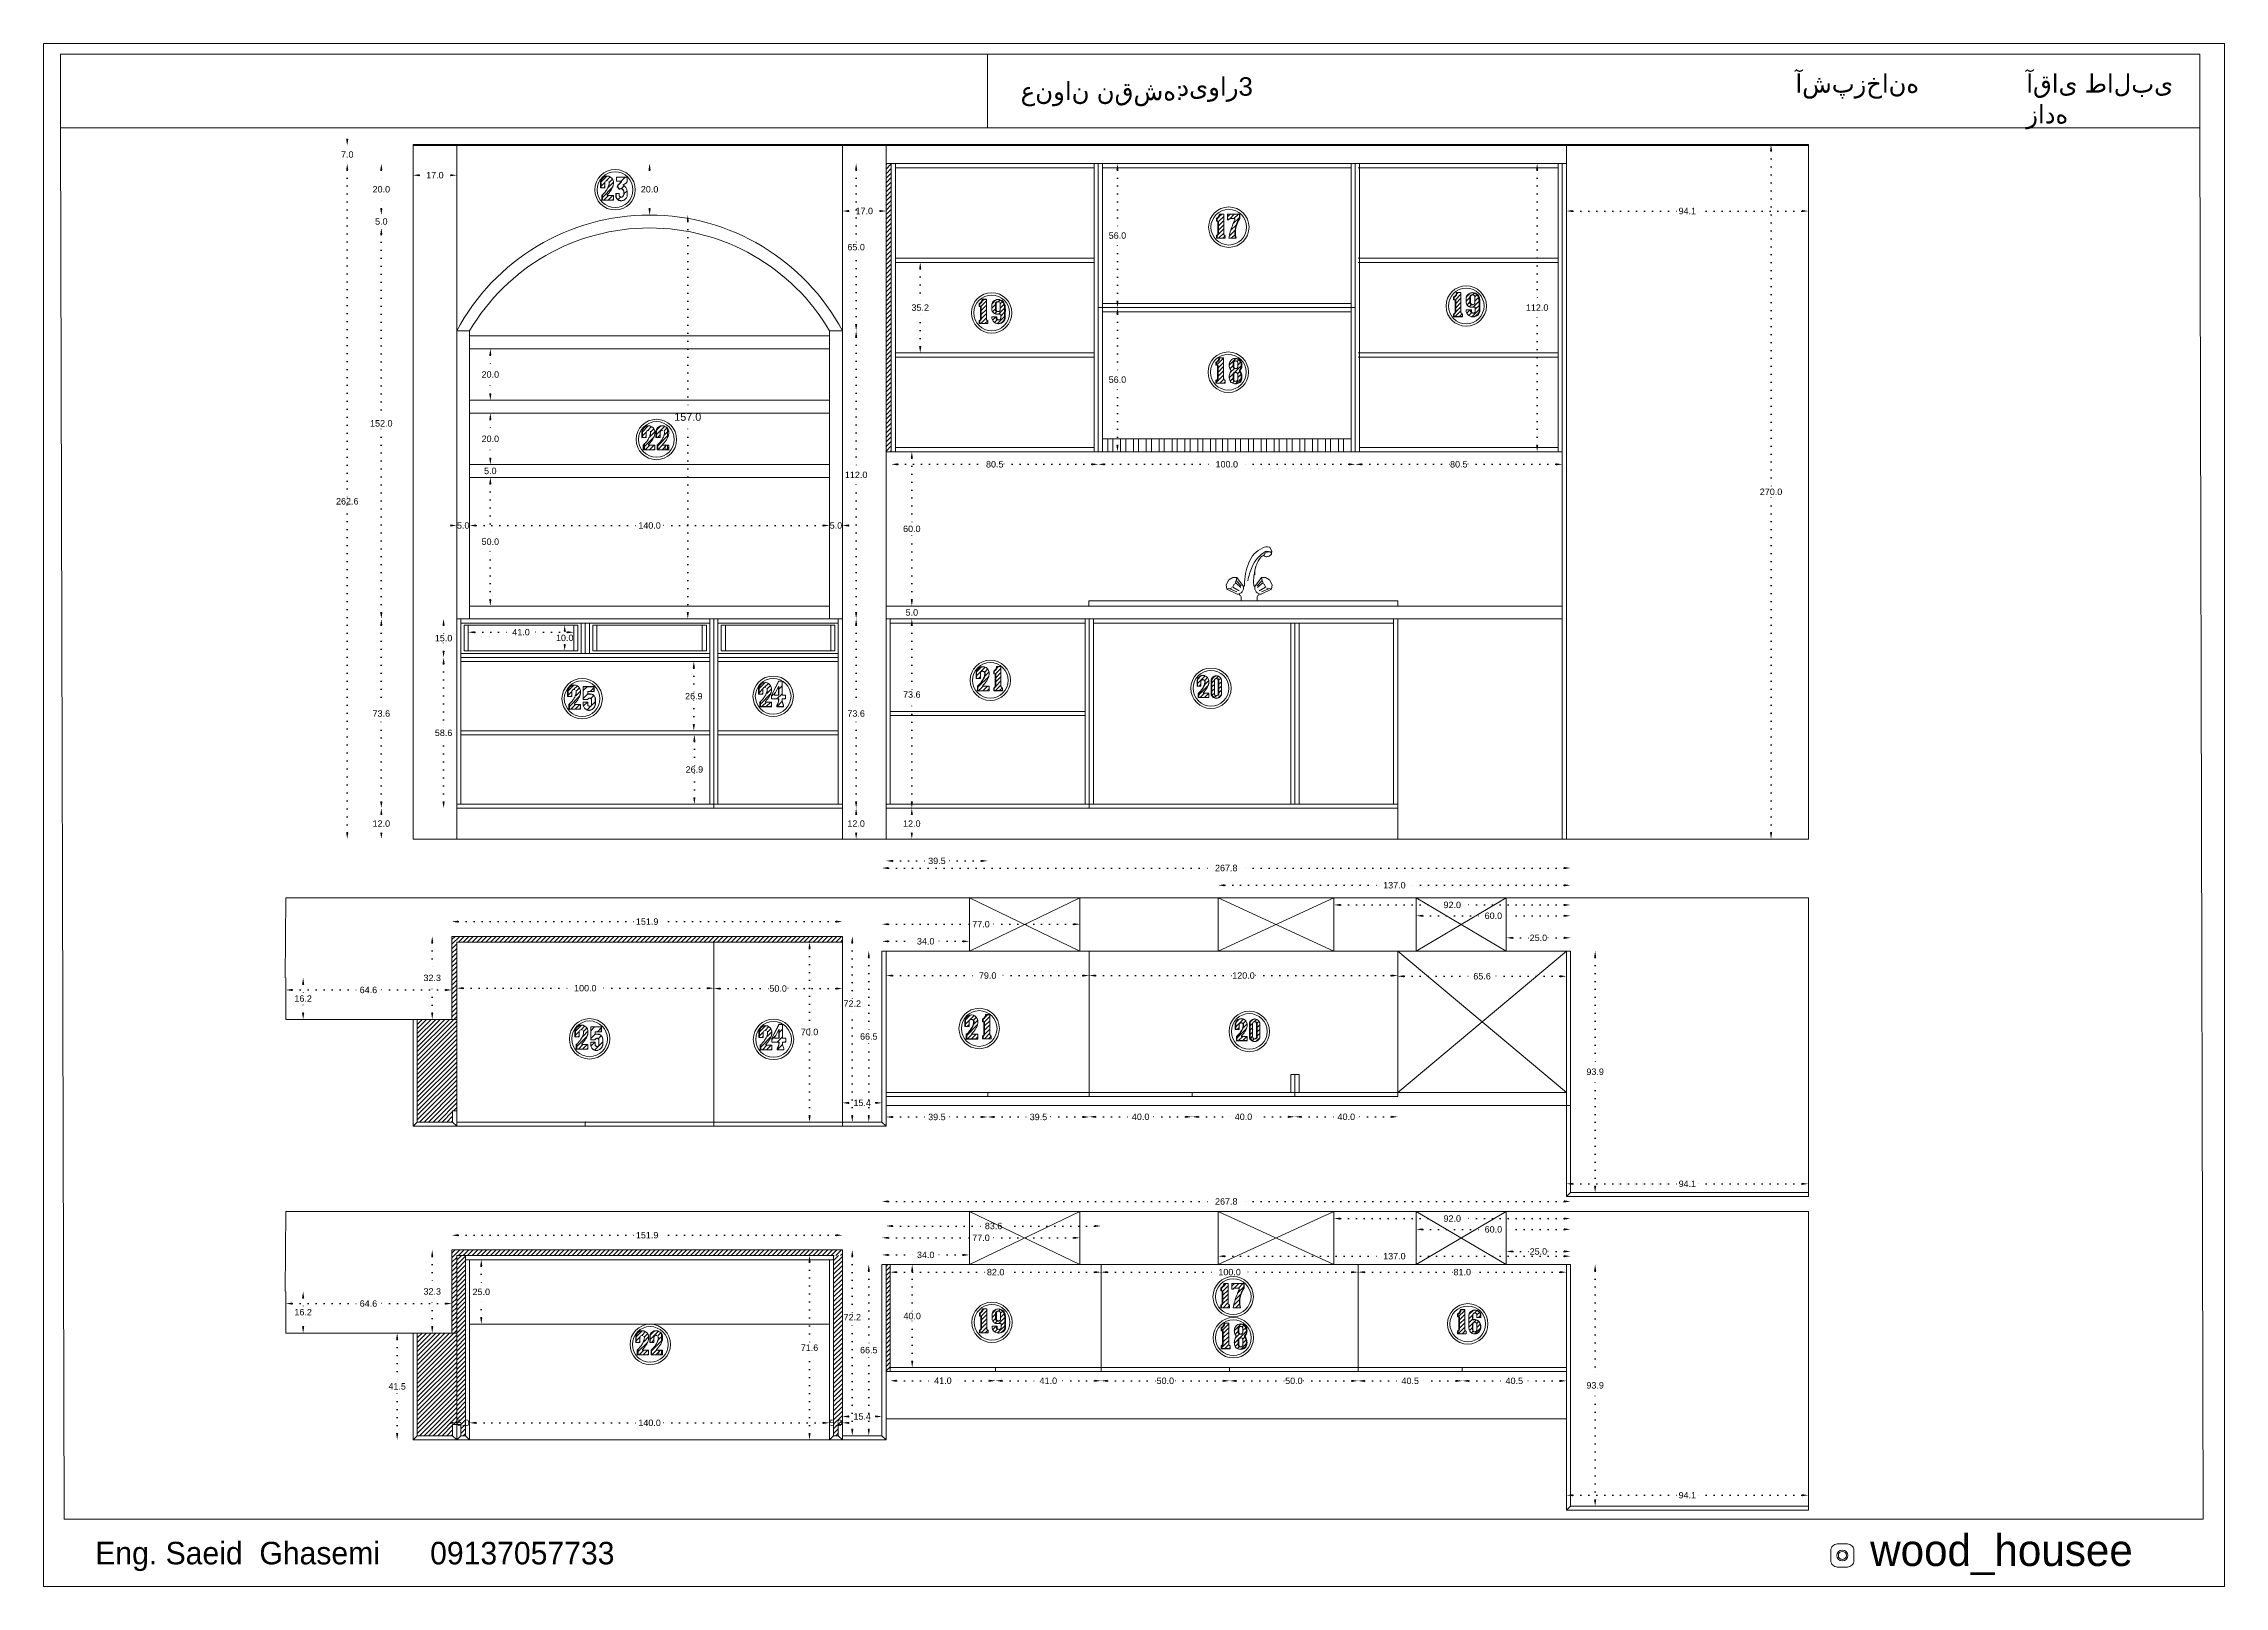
# Model space of a CAD drawing. Header units: inches. Extents: x 104 to 9740, y 936 to 6735.
# Drawn here: x 5489 to 6338, y 1994 to 2594 of the extents above; entities that cross this region are included whole.
import ezdxf

# ---------------------------------------------------------------- set-up
doc = ezdxf.new("R2010")
doc.units = ezdxf.units.IN
doc.header["$MEASUREMENT"] = 0
doc.linetypes.add('ACAD_ISO07W100', pattern=[3, 0, -3])
doc.styles.get("Standard").update_dxf_attribs({"font": 'arial.ttf'})
doc.dimstyles.new('Copy of Standard', dxfattribs={"dimtxt": 2.5, "dimasz": 2.5, "dimexe": 0.18, "dimexo": 0.0625, "dimgap": 0.09, "dimtad": 0, "dimtih": 1, "dimtoh": 1, "dimdec": 1, "dimzin": 0, "dimdsep": 46, "dimtxsty": 'Standard', "dimcen": 0.09, "dimse1": 1, "dimse2": 1, "dimadec": 0, "dimazin": 0, "dimtfac": 1, "dimtdec": 1, "dimtix": 1, "dimtofl": 0, "dimtmove": 0, "dimatfit": 3, "dimfxl": 1, "dimtolj": 1, "dimtzin": 0, "dimarcsym": 0})
doc.dimstyles.get("Standard").update_dxf_attribs({"dimtxt": 3, "dimasz": 2.5, "dimexe": 0.18, "dimexo": 0.0625, "dimgap": 0.09, "dimtad": 0, "dimtih": 1, "dimtoh": 1, "dimdec": 1, "dimzin": 0, "dimdsep": 46, "dimtxsty": 'Standard', "dimcen": 0.09, "dimse1": 1, "dimse2": 1, "dimadec": 0, "dimazin": 0, "dimtfac": 1, "dimtdec": 1, "dimtix": 1, "dimtofl": 0, "dimtmove": 0, "dimatfit": 0, "dimfxl": 1, "dimtolj": 1, "dimtzin": 0, "dimarcsym": 0})
pattern_1 = [(225, (7712.1497, 4005.1909), (0.8838835, -0.8838835), [])]
pattern_2 = [(225, (7712.1497, 4127.1094), (0.8838835, -0.8838835), [])]
pattern_3 = [(45, (5219.2799, 3092.8489), (-0.8148213, 0.8148213), [])]
pattern_4 = [(45, (5238.1185, 3037.0018), (-0.8148213, 0.8148213), [])]
pattern_5 = [(45, (5198.1552, 2919.0763), (-0.8148213, 0.8148213), [])]
pattern_6 = [(45, (5086.8558, 3013.1676), (-0.8148213, 0.8148213), [])]
pattern_7 = [(45, (5084.4541, 2661.3431), (-0.8148213, 0.8148213), [])]
pattern_8 = [(45, (5293.7998, 2666.2689), (-0.8148213, 0.8148213), [])]
pattern_9 = [(45, (5163.2558, 2667.8275), (-0.8148213, 0.8148213), [])]
pattern_10 = [(45, (5220.9858, 2677.0655), (-0.8148213, 0.8148213), [])]
pattern_11 = [(45, (5240.0919, 2661.6497), (-0.8148213, 0.8148213), [])]
pattern_12 = [(45, (5193.8165, 2783.7277), (-0.8148213, 0.8148213), [])]
pattern_13 = [(45, (886.7165, 0), (-0.88388348, 0.88388348), [])]
pattern_14 = [(45, (5163.1423, 3060.2407), (-0.8148213, 0.8148213), [])]
pattern_15 = [(45, (5347.71, 3062.9283), (-0.8148213, 0.8148213), [])]

msp = doc.modelspace()

# ---------------------------------------------------------------- texts
at = {"lineweight": 20, "attachment_point": 1}
for s, width, gutter_width, heights, insert, char_height in [('{\\fArial|b0|i0|c178|p34;عنوان نقشه}:', 84.6495, 517.25, [0], (5869.42, 2578.76), 7.1889), ('{\\fArial|b0|i0|c178|p34;دیوار3}', 206.019, 517.25, [0], (5930.71, 2580.47), 7.1889), ('{\\fArial|b0|i0|c178|p34;آشپزخانه}', 61.9241, 323.85, [0], (6170.79, 2581.64), 7.1441), ('{\\fArial|b0|i0|c178|p34;آقای طالبی زاده}', 61.9241, 323.85, [0], (6260.56, 2581.64), 7.1441), ('{\\fPlantagenet Cherokee|b0|i0|c0|p18;^IEng. Saeid  Ghasemi      09137057733}', 387.0247, 43.28, [0], (5474.43, 2011.1), 8.7619), ('{\\fPlantagenet Cherokee|b0|i0|c0|p18;wood_housee}', 2.4027, 60.6, [0.379], (6199.83, 2013.98), 12.2667)]:
    msp.add_mtext_dynamic_manual_height_columns(s, width=width, gutter_width=gutter_width, heights=heights, dxfattribs=dict(at, insert=insert, char_height=char_height))

# ---------------------------------------------------------------- blocks, each defined once
blk = doc.blocks.new('*D513')
at = {"color": 0, "linetype": 'ACAD_ISO07W100', "lineweight": -2, "transparency": 16777216}
for p, q in [((6092.86, 2116.37), (6092.86, 2073.29)), ((6092.86, 2027.47), (6092.86, 2070.55))]:
    blk.add_line(p, q, dxfattribs=at)
at = {"color": 0, "transparency": 16777216}
for points in [[(6092.44, 2116.37), (6093.28, 2116.37), (6092.86, 2118.87)], [(6092.44, 2027.47), (6093.28, 2027.47), (6092.86, 2024.97)]]:
    blk.add_solid(points, dxfattribs=at)
at = {"layer": 'Defpoints', "color": 0, "transparency": 16777216}
for p in [(6083.28, 2118.87), (6083.28, 2024.97), (6092.86, 2024.97)]:
    blk.add_point(p, dxfattribs=at)
at = {"color": 0, "lineweight": 20, "transparency": 16777216, "insert": (6092.86, 2071.92), "char_height": 2.5, "attachment_point": 5}
blk.add_mtext('\\A1;93.9', dxfattribs=at)
blk = doc.blocks.new('*D514')
at = {"color": 0, "linetype": 'ACAD_ISO07W100', "lineweight": -2, "transparency": 16777216}
for p, q in [((5817.98, 2143.43), (5945.05, 2143.43)), ((6080.78, 2143.43), (5953.71, 2143.43))]:
    blk.add_line(p, q, dxfattribs=at)
at = {"color": 0, "transparency": 16777216}
for points in [[(5817.98, 2143.85), (5817.98, 2143.02), (5815.48, 2143.43)], [(6080.78, 2143.85), (6080.78, 2143.02), (6083.28, 2143.43)]]:
    blk.add_solid(points, dxfattribs=at)
at = {"layer": 'Defpoints', "color": 0, "transparency": 16777216}
for p in [(5815.48, 2143.43), (5815.48, 2118.87), (6083.28, 2118.87)]:
    blk.add_point(p, dxfattribs=at)
at = {"color": 0, "lineweight": 20, "transparency": 16777216, "insert": (5949.38, 2143.43), "char_height": 2.5, "attachment_point": 5}
blk.add_mtext('\\A1;267.8', dxfattribs=at)
blk = doc.blocks.new('*D515')
at = {"color": 0, "linetype": 'ACAD_ISO07W100', "lineweight": -2, "transparency": 16777216}
for p, q in [((5810.34, 2116.37), (5810.34, 2086.98)), ((5810.34, 2054.87), (5810.34, 2084.25))]:
    blk.add_line(p, q, dxfattribs=at)
at = {"color": 0, "transparency": 16777216}
for points in [[(5809.93, 2116.37), (5810.76, 2116.37), (5810.34, 2118.87)], [(5809.93, 2054.87), (5810.76, 2054.87), (5810.34, 2052.37)]]:
    blk.add_solid(points, dxfattribs=at)
at = {"layer": 'Defpoints', "color": 0, "transparency": 16777216}
for p in [(5815.48, 2118.87), (5810.34, 2052.37), (5815.48, 2052.37)]:
    blk.add_point(p, dxfattribs=at)
at = {"color": 0, "lineweight": 20, "transparency": 16777216, "insert": (5810.34, 2085.62), "char_height": 2.5, "attachment_point": 5}
blk.add_mtext('\\A1;66.5', dxfattribs=at)
blk = doc.blocks.new('*D516')
at = {"color": 0, "linetype": 'ACAD_ISO07W100', "lineweight": -2, "transparency": 16777216}
for p, q in [((5802.58, 2059.82), (5804.57, 2059.82)), ((5812.98, 2059.82), (5811, 2059.82))]:
    blk.add_line(p, q, dxfattribs=at)
at = {"color": 0, "transparency": 16777216}
for points in [[(5802.58, 2060.24), (5802.58, 2059.41), (5800.08, 2059.82)], [(5812.98, 2060.24), (5812.98, 2059.41), (5815.48, 2059.82)]]:
    blk.add_solid(points, dxfattribs=at)
at = {"layer": 'Defpoints', "color": 0, "transparency": 16777216}
for p in [(5800.08, 2059.82), (5800.08, 2052.37), (5815.48, 2052.37)]:
    blk.add_point(p, dxfattribs=at)
at = {"color": 0, "lineweight": 20, "transparency": 16777216, "insert": (5807.78, 2059.82), "char_height": 2.5, "attachment_point": 5}
blk.add_mtext('\\A1;15.4', dxfattribs=at)
blk = doc.blocks.new('*D517')
at = {"color": 0, "linetype": 'ACAD_ISO07W100', "lineweight": -2, "transparency": 16777216}
for p, q in [((5803.93, 2122.07), (5803.93, 2099.78)), ((5803.93, 2054.87), (5803.93, 2097.09))]:
    blk.add_line(p, q, dxfattribs=at)
at = {"color": 0, "transparency": 16777216}
for points in [[(5803.51, 2122.07), (5804.34, 2122.07), (5803.93, 2124.57)], [(5803.51, 2054.87), (5804.34, 2054.87), (5803.93, 2052.37)]]:
    blk.add_solid(points, dxfattribs=at)
at = {"layer": 'Defpoints', "color": 0, "transparency": 16777216}
for p in [(5800.08, 2124.57), (5803.93, 2124.57), (5800.08, 2052.37)]:
    blk.add_point(p, dxfattribs=at)
at = {"color": 0, "lineweight": 20, "transparency": 16777216, "insert": (5803.93, 2098.43), "char_height": 2.5, "attachment_point": 5}
blk.add_mtext('\\A1;72.2', dxfattribs=at)
blk = doc.blocks.new('*D518')
at = {"color": 0, "linetype": 'ACAD_ISO07W100', "lineweight": -2, "transparency": 16777216}
for p, q in [((6060.78, 2123.99), (6067.43, 2123.99)), ((6080.78, 2123.99), (6074.13, 2123.99))]:
    blk.add_line(p, q, dxfattribs=at)
at = {"color": 0, "transparency": 16777216}
for points in [[(6060.78, 2124.41), (6060.78, 2123.58), (6058.28, 2123.99)], [(6080.78, 2124.41), (6080.78, 2123.58), (6083.28, 2123.99)]]:
    blk.add_solid(points, dxfattribs=at)
at = {"layer": 'Defpoints', "color": 0, "transparency": 16777216}
for p in [(6058.28, 2123.99), (6058.28, 2118.87), (6083.28, 2118.87)]:
    blk.add_point(p, dxfattribs=at)
at = {"color": 0, "lineweight": 20, "transparency": 16777216, "insert": (6070.78, 2123.99), "char_height": 2.5, "attachment_point": 5}
blk.add_mtext('\\A1;25.0', dxfattribs=at)
blk = doc.blocks.new('*D492')
at = {"color": 0, "linetype": 'ACAD_ISO07W100', "lineweight": -2, "transparency": 16777216}
for p, q in [((6025.78, 2132.57), (6049.94, 2132.57)), ((6080.78, 2132.57), (6056.62, 2132.57))]:
    blk.add_line(p, q, dxfattribs=at)
at = {"color": 0, "transparency": 16777216}
for points in [[(6025.78, 2132.98), (6025.78, 2132.15), (6023.28, 2132.57)], [(6080.78, 2132.98), (6080.78, 2132.15), (6083.28, 2132.57)]]:
    blk.add_solid(points, dxfattribs=at)
at = {"layer": 'Defpoints', "color": 0, "transparency": 16777216}
for p in [(6023.28, 2139.57), (6083.28, 2139.53), (6023.28, 2132.57)]:
    blk.add_point(p, dxfattribs=at)
at = {"color": 0, "lineweight": 20, "transparency": 16777216, "insert": (6053.28, 2132.57), "char_height": 2.5, "attachment_point": 5}
blk.add_mtext('\\A1;60.0', dxfattribs=at)
blk = doc.blocks.new('*D493')
at = {"color": 0, "linetype": 'ACAD_ISO07W100', "lineweight": -2, "transparency": 16777216}
for p, q in [((5993.78, 2136.77), (6033.95, 2136.77)), ((6080.78, 2136.77), (6040.61, 2136.77))]:
    blk.add_line(p, q, dxfattribs=at)
at = {"color": 0, "transparency": 16777216}
for points in [[(5993.78, 2137.18), (5993.78, 2136.35), (5991.28, 2136.77)], [(6080.78, 2137.18), (6080.78, 2136.35), (6083.28, 2136.77)]]:
    blk.add_solid(points, dxfattribs=at)
at = {"layer": 'Defpoints', "color": 0, "transparency": 16777216}
for p in [(5991.28, 2139.57), (6083.28, 2139.57), (5991.28, 2136.77)]:
    blk.add_point(p, dxfattribs=at)
at = {"color": 0, "lineweight": 20, "transparency": 16777216, "insert": (6037.28, 2136.77), "char_height": 2.5, "attachment_point": 5}
blk.add_mtext('\\A1;92.0', dxfattribs=at)
blk = doc.blocks.new('*D519')
at = {"color": 0, "linetype": 'ACAD_ISO07W100', "lineweight": -2, "transparency": 16777216}
for p, q in [((5948.78, 2122.14), (6010.59, 2122.14)), ((6080.78, 2122.14), (6018.97, 2122.14))]:
    blk.add_line(p, q, dxfattribs=at)
at = {"color": 0, "transparency": 16777216}
for points in [[(5948.78, 2122.56), (5948.78, 2121.72), (5946.28, 2122.14)], [(6080.78, 2122.56), (6080.78, 2121.72), (6083.28, 2122.14)]]:
    blk.add_solid(points, dxfattribs=at)
at = {"layer": 'Defpoints', "color": 0, "transparency": 16777216}
for p in [(5946.28, 2139.53), (6083.28, 2139.53), (5946.28, 2122.14)]:
    blk.add_point(p, dxfattribs=at)
at = {"color": 0, "lineweight": 20, "transparency": 16777216, "insert": (6014.78, 2122.14), "char_height": 2.5, "attachment_point": 5}
blk.add_mtext('\\A1;137.0', dxfattribs=at)
blk = doc.blocks.new('*D520')
at = {"color": 0, "linetype": 'ACAD_ISO07W100', "lineweight": -2, "transparency": 16777216}
for p, q in [((5817.98, 2122.63), (5829.15, 2122.63)), ((5846.98, 2122.63), (5835.81, 2122.63))]:
    blk.add_line(p, q, dxfattribs=at)
at = {"color": 0, "transparency": 16777216}
for points in [[(5817.98, 2123.05), (5817.98, 2122.21), (5815.48, 2122.63)], [(5846.98, 2123.05), (5846.98, 2122.21), (5849.48, 2122.63)]]:
    blk.add_solid(points, dxfattribs=at)
at = {"layer": 'Defpoints', "color": 0, "transparency": 16777216}
for p in [(5849.48, 2122.63), (5815.48, 2118.87), (5849.48, 2118.87)]:
    blk.add_point(p, dxfattribs=at)
at = {"color": 0, "lineweight": 20, "transparency": 16777216, "insert": (5832.48, 2122.63), "char_height": 2.5, "attachment_point": 5}
blk.add_mtext('\\A1;34.0', dxfattribs=at)
blk = doc.blocks.new('*D521')
at = {"color": 0, "linetype": 'ACAD_ISO07W100', "lineweight": -2, "transparency": 16777216}
for p, q in [((5817.98, 2129.28), (5850.66, 2129.28)), ((5889.98, 2129.28), (5857.3, 2129.28))]:
    blk.add_line(p, q, dxfattribs=at)
at = {"color": 0, "transparency": 16777216}
for points in [[(5817.98, 2129.7), (5817.98, 2128.87), (5815.48, 2129.28)], [(5889.98, 2129.7), (5889.98, 2128.87), (5892.48, 2129.28)]]:
    blk.add_solid(points, dxfattribs=at)
at = {"layer": 'Defpoints', "color": 0, "transparency": 16777216}
for p in [(5892.48, 2129.28), (5815.48, 2118.87), (5892.48, 2118.87)]:
    blk.add_point(p, dxfattribs=at)
at = {"color": 0, "lineweight": 20, "transparency": 16777216, "insert": (5853.98, 2129.28), "char_height": 2.5, "attachment_point": 5}
blk.add_mtext('\\A1;77.0', dxfattribs=at)
blk = doc.blocks.new('*D522')
at = {"color": 0, "linetype": 'ACAD_ISO07W100', "lineweight": -2, "transparency": 16777216}
for p, q in [((5650.68, 2130.29), (5719.94, 2130.29)), ((5797.58, 2130.29), (5728.32, 2130.29))]:
    blk.add_line(p, q, dxfattribs=at)
at = {"color": 0, "transparency": 16777216}
for points in [[(5650.68, 2130.71), (5650.68, 2129.88), (5648.18, 2130.29)], [(5797.58, 2130.71), (5797.58, 2129.88), (5800.08, 2130.29)]]:
    blk.add_solid(points, dxfattribs=at)
at = {"layer": 'Defpoints', "color": 0, "transparency": 16777216}
for p in [(5648.18, 2130.29), (5648.18, 2124.57), (5800.08, 2124.57)]:
    blk.add_point(p, dxfattribs=at)
at = {"color": 0, "lineweight": 20, "transparency": 16777216, "insert": (5724.13, 2130.29), "char_height": 2.5, "attachment_point": 5}
blk.add_mtext('\\A1;151.9', dxfattribs=at)
blk = doc.blocks.new('*D494')
at = {"color": 0, "linetype": 'ACAD_ISO07W100', "lineweight": -2, "transparency": 16777216}
for p, q in [((5586.08, 2103.72), (5612.39, 2103.72)), ((5645.68, 2103.72), (5619.07, 2103.72))]:
    blk.add_line(p, q, dxfattribs=at)
at = {"color": 0, "transparency": 16777216}
for points in [[(5586.08, 2104.14), (5586.08, 2103.31), (5583.58, 2103.72)], [(5645.68, 2104.14), (5645.68, 2103.31), (5648.18, 2103.72)]]:
    blk.add_solid(points, dxfattribs=at)
at = {"layer": 'Defpoints', "color": 0, "transparency": 16777216}
for p in [(5583.58, 2108.47), (5583.58, 2103.72), (5648.18, 2092.27)]:
    blk.add_point(p, dxfattribs=at)
at = {"color": 0, "lineweight": 20, "transparency": 16777216, "insert": (5615.73, 2103.72), "char_height": 2.5, "attachment_point": 5}
blk.add_mtext('\\A1;64.6', dxfattribs=at)
blk = doc.blocks.new('*D523')
at = {"color": 0, "linetype": 'ACAD_ISO07W100', "lineweight": -2, "transparency": 16777216}
for p, q in [((5640.54, 2122.07), (5640.54, 2109.79)), ((5640.54, 2094.77), (5640.54, 2107.05))]:
    blk.add_line(p, q, dxfattribs=at)
at = {"color": 0, "transparency": 16777216}
for points in [[(5640.12, 2122.07), (5640.95, 2122.07), (5640.54, 2124.57)], [(5640.12, 2094.77), (5640.95, 2094.77), (5640.54, 2092.27)]]:
    blk.add_solid(points, dxfattribs=at)
at = {"layer": 'Defpoints', "color": 0, "transparency": 16777216}
for p in [(5648.18, 2124.57), (5640.54, 2092.27), (5648.18, 2092.27)]:
    blk.add_point(p, dxfattribs=at)
at = {"color": 0, "lineweight": 20, "transparency": 16777216, "insert": (5640.54, 2108.42), "char_height": 2.5, "attachment_point": 5}
blk.add_mtext('\\A1;32.3', dxfattribs=at)
blk = doc.blocks.new('*D524')
at = {"color": 0, "linetype": 'ACAD_ISO07W100', "lineweight": -2, "transparency": 16777216}
for p, q in [((5590.33, 2105.97), (5590.33, 2101.73)), ((5590.33, 2094.77), (5590.33, 2099))]:
    blk.add_line(p, q, dxfattribs=at)
at = {"color": 0, "transparency": 16777216}
for points in [[(5589.91, 2105.97), (5590.75, 2105.97), (5590.33, 2108.47)], [(5589.91, 2094.77), (5590.75, 2094.77), (5590.33, 2092.27)]]:
    blk.add_solid(points, dxfattribs=at)
at = {"layer": 'Defpoints', "color": 0, "transparency": 16777216}
for p in [(5583.58, 2108.47), (5583.58, 2092.27), (5590.33, 2092.27)]:
    blk.add_point(p, dxfattribs=at)
at = {"color": 0, "lineweight": 20, "transparency": 16777216, "insert": (5590.33, 2100.37), "char_height": 2.5, "attachment_point": 5}
blk.add_mtext('\\A1;16.2', dxfattribs=at)
blk = doc.blocks.new('*D525')
at = {"color": 0, "linetype": 'ACAD_ISO07W100', "lineweight": -2, "transparency": 16777216}
for p, q in [((6084.18, 2029.21), (6125.64, 2029.21)), ((6173.28, 2029.21), (6131.83, 2029.21))]:
    blk.add_line(p, q, dxfattribs=at)
at = {"color": 0, "transparency": 16777216}
for points in [[(6084.18, 2029.63), (6084.18, 2028.8), (6081.68, 2029.21)], [(6173.28, 2029.63), (6173.28, 2028.8), (6175.78, 2029.21)]]:
    blk.add_solid(points, dxfattribs=at)
at = {"layer": 'Defpoints', "color": 0, "transparency": 16777216}
for p in [(6081.68, 2029.21), (6081.68, 2024.97), (6175.78, 2024.97)]:
    blk.add_point(p, dxfattribs=at)
at = {"color": 0, "lineweight": 20, "transparency": 16777216, "insert": (6128.73, 2029.21), "char_height": 2.5, "attachment_point": 5}
blk.add_mtext('\\A1;94.1', dxfattribs=at)
blk = doc.blocks.new('*D495')
at = {"color": 0, "linetype": 'ACAD_ISO07W100', "lineweight": -2, "transparency": 16777216}
for p, q in [((5787.29, 2119.87), (5787.29, 2087.93)), ((5787.29, 2053.27), (5787.29, 2085.2))]:
    blk.add_line(p, q, dxfattribs=at)
at = {"color": 0, "transparency": 16777216}
for points in [[(5786.88, 2119.87), (5787.71, 2119.87), (5787.29, 2122.37)], [(5786.88, 2053.27), (5787.71, 2053.27), (5787.29, 2050.77)]]:
    blk.add_solid(points, dxfattribs=at)
at = {"layer": 'Defpoints', "color": 0, "transparency": 16777216}
for p in [(5800.08, 2122.37), (5787.29, 2050.77), (5800.08, 2050.77)]:
    blk.add_point(p, dxfattribs=at)
at = {"color": 0, "lineweight": 20, "transparency": 16777216, "insert": (5787.29, 2086.57), "char_height": 2.5, "attachment_point": 5}
blk.add_mtext('\\A1;71.6', dxfattribs=at)
blk = doc.blocks.new('*D526')
at = {"color": 0, "linetype": 'ACAD_ISO07W100', "lineweight": -2, "transparency": 16777216}
for p, q in [((5827.22, 2116.37), (5827.22, 2100.23)), ((5827.22, 2081.37), (5827.22, 2097.5))]:
    blk.add_line(p, q, dxfattribs=at)
at = {"color": 0, "transparency": 16777216}
for points in [[(5826.8, 2116.37), (5827.64, 2116.37), (5827.22, 2118.87)], [(5826.8, 2081.37), (5827.64, 2081.37), (5827.22, 2078.87)]]:
    blk.add_solid(points, dxfattribs=at)
at = {"layer": 'Defpoints', "color": 0, "transparency": 16777216}
for p in [(5900.68, 2118.87), (5827.22, 2078.87), (5900.68, 2078.87)]:
    blk.add_point(p, dxfattribs=at)
at = {"color": 0, "lineweight": 20, "transparency": 16777216, "insert": (5827.22, 2098.87), "char_height": 2.5, "attachment_point": 5}
blk.add_mtext('\\A1;40.0', dxfattribs=at)
blk = doc.blocks.new('*D527')
at = {"color": 0, "linetype": 'ACAD_ISO07W100', "lineweight": -2, "transparency": 16777216}
for p, q in [((6003.18, 2115.94), (6037.85, 2115.94)), ((6079.18, 2115.94), (6044.52, 2115.94))]:
    blk.add_line(p, q, dxfattribs=at)
at = {"color": 0, "transparency": 16777216}
for points in [[(6003.18, 2116.35), (6003.18, 2115.52), (6000.68, 2115.94)], [(6079.18, 2116.35), (6079.18, 2115.52), (6081.68, 2115.94)]]:
    blk.add_solid(points, dxfattribs=at)
at = {"layer": 'Defpoints', "color": 0, "transparency": 16777216}
for p in [(6081.68, 2118.87), (6081.68, 2115.94), (6000.68, 2077.27)]:
    blk.add_point(p, dxfattribs=at)
at = {"color": 0, "lineweight": 20, "transparency": 16777216, "insert": (6041.18, 2115.94), "char_height": 2.5, "attachment_point": 5}
blk.add_mtext('\\A1;81.0', dxfattribs=at)
blk = doc.blocks.new('*D528')
at = {"color": 0, "linetype": 'ACAD_ISO07W100', "lineweight": -2, "transparency": 16777216}
for p, q in [((5903.18, 2115.94), (5946.49, 2115.94)), ((5998.18, 2115.94), (5954.87, 2115.94))]:
    blk.add_line(p, q, dxfattribs=at)
at = {"color": 0, "transparency": 16777216}
for points in [[(5903.18, 2116.35), (5903.18, 2115.52), (5900.68, 2115.94)], [(5998.18, 2116.35), (5998.18, 2115.52), (6000.68, 2115.94)]]:
    blk.add_solid(points, dxfattribs=at)
at = {"layer": 'Defpoints', "color": 0, "transparency": 16777216}
for p in [(6000.68, 2115.94), (5900.68, 2077.27), (6000.68, 2077.27)]:
    blk.add_point(p, dxfattribs=at)
at = {"color": 0, "lineweight": 20, "transparency": 16777216, "insert": (5950.68, 2115.94), "char_height": 2.5, "attachment_point": 5}
blk.add_mtext('\\A1;100.0', dxfattribs=at)
blk = doc.blocks.new('*D529')
at = {"color": 0, "linetype": 'ACAD_ISO07W100', "lineweight": -2, "transparency": 16777216}
for p, q in [((5819.58, 2133.88), (5855.54, 2133.88)), ((5898.18, 2133.88), (5862.22, 2133.88))]:
    blk.add_line(p, q, dxfattribs=at)
at = {"color": 0, "transparency": 16777216}
for points in [[(5819.58, 2134.3), (5819.58, 2133.47), (5817.08, 2133.88)], [(5898.18, 2134.3), (5898.18, 2133.47), (5900.68, 2133.88)]]:
    blk.add_solid(points, dxfattribs=at)
at = {"layer": 'Defpoints', "color": 0, "transparency": 16777216}
for p in [(5900.68, 2133.88), (5817.08, 2118.87), (5900.68, 2077.27)]:
    blk.add_point(p, dxfattribs=at)
at = {"color": 0, "lineweight": 20, "transparency": 16777216, "insert": (5858.88, 2133.88), "char_height": 2.5, "attachment_point": 5}
blk.add_mtext('\\A1;83.6', dxfattribs=at)
blk = doc.blocks.new('*D530')
at = {"color": 0, "linetype": 'ACAD_ISO07W100', "lineweight": -2, "transparency": 16777216}
for p, q in [((5821.18, 2115.94), (5856.35, 2115.94)), ((5898.18, 2115.94), (5863.02, 2115.94))]:
    blk.add_line(p, q, dxfattribs=at)
at = {"color": 0, "transparency": 16777216}
for points in [[(5821.18, 2116.35), (5821.18, 2115.52), (5818.68, 2115.94)], [(5898.18, 2116.35), (5898.18, 2115.52), (5900.68, 2115.94)]]:
    blk.add_solid(points, dxfattribs=at)
at = {"layer": 'Defpoints', "color": 0, "transparency": 16777216}
for p in [(5818.68, 2118.87), (5818.68, 2115.94), (5900.68, 2118.87)]:
    blk.add_point(p, dxfattribs=at)
at = {"color": 0, "lineweight": 20, "transparency": 16777216, "insert": (5859.68, 2115.94), "char_height": 2.5, "attachment_point": 5}
blk.add_mtext('\\A1;82.0', dxfattribs=at)
blk = doc.blocks.new('*D496')
at = {"color": 0, "linetype": 'ACAD_ISO07W100', "lineweight": -2, "transparency": 16777216}
for p, q in [((5862.18, 2073.71), (5876.8, 2073.71)), ((5898.18, 2073.71), (5883.56, 2073.71))]:
    blk.add_line(p, q, dxfattribs=at)
at = {"color": 0, "transparency": 16777216}
for points in [[(5862.18, 2074.12), (5862.18, 2073.29), (5859.68, 2073.71)], [(5898.18, 2074.12), (5898.18, 2073.29), (5900.68, 2073.71)]]:
    blk.add_solid(points, dxfattribs=at)
at = {"layer": 'Defpoints', "color": 0, "transparency": 16777216}
for p in [(5859.68, 2077.27), (5859.68, 2073.71), (5900.68, 2077.27)]:
    blk.add_point(p, dxfattribs=at)
at = {"color": 0, "lineweight": 20, "transparency": 16777216, "insert": (5880.18, 2073.71), "char_height": 2.5, "attachment_point": 5}
blk.add_mtext('\\A1;41.0', dxfattribs=at)
blk = doc.blocks.new('*D497')
at = {"color": 0, "linetype": 'ACAD_ISO07W100', "lineweight": -2, "transparency": 16777216}
for p, q in [((5821.18, 2073.73), (5835.8, 2073.73)), ((5857.18, 2073.73), (5842.56, 2073.73))]:
    blk.add_line(p, q, dxfattribs=at)
at = {"color": 0, "transparency": 16777216}
for points in [[(5821.18, 2074.14), (5821.18, 2073.31), (5818.68, 2073.73)], [(5857.18, 2074.14), (5857.18, 2073.31), (5859.68, 2073.73)]]:
    blk.add_solid(points, dxfattribs=at)
at = {"layer": 'Defpoints', "color": 0, "transparency": 16777216}
for p in [(5818.68, 2077.27), (5818.68, 2073.73), (5859.68, 2077.27)]:
    blk.add_point(p, dxfattribs=at)
at = {"color": 0, "lineweight": 20, "transparency": 16777216, "insert": (5839.18, 2073.73), "char_height": 2.5, "attachment_point": 5}
blk.add_mtext('\\A1;41.0', dxfattribs=at)
blk = doc.blocks.new('*D531')
at = {"color": 0, "linetype": 'ACAD_ISO07W100', "lineweight": -2, "transparency": 16777216}
for p, q in [((6043.68, 2073.67), (6058.03, 2073.67)), ((6079.18, 2073.67), (6064.83, 2073.67))]:
    blk.add_line(p, q, dxfattribs=at)
at = {"color": 0, "transparency": 16777216}
for points in [[(6043.68, 2074.08), (6043.68, 2073.25), (6041.18, 2073.67)], [(6079.18, 2074.08), (6079.18, 2073.25), (6081.68, 2073.67)]]:
    blk.add_solid(points, dxfattribs=at)
at = {"layer": 'Defpoints', "color": 0, "transparency": 16777216}
for p in [(6081.68, 2118.87), (6041.18, 2077.27), (6041.18, 2073.67)]:
    blk.add_point(p, dxfattribs=at)
at = {"color": 0, "lineweight": 20, "transparency": 16777216, "insert": (6061.43, 2073.67), "char_height": 2.5, "attachment_point": 5}
blk.add_mtext('\\A1;40.5', dxfattribs=at)
blk = doc.blocks.new('*D532')
at = {"color": 0, "linetype": 'ACAD_ISO07W100', "lineweight": -2, "transparency": 16777216}
for p, q in [((6003.18, 2073.67), (6017.53, 2073.67)), ((6038.68, 2073.67), (6024.33, 2073.67))]:
    blk.add_line(p, q, dxfattribs=at)
at = {"color": 0, "transparency": 16777216}
for points in [[(6003.18, 2074.08), (6003.18, 2073.25), (6000.68, 2073.67)], [(6038.68, 2074.08), (6038.68, 2073.25), (6041.18, 2073.67)]]:
    blk.add_solid(points, dxfattribs=at)
at = {"layer": 'Defpoints', "color": 0, "transparency": 16777216}
for p in [(6000.68, 2077.27), (6000.68, 2073.67), (6041.18, 2077.27)]:
    blk.add_point(p, dxfattribs=at)
at = {"color": 0, "lineweight": 20, "transparency": 16777216, "insert": (6020.93, 2073.67), "char_height": 2.5, "attachment_point": 5}
blk.add_mtext('\\A1;40.5', dxfattribs=at)
blk = doc.blocks.new('*D533')
at = {"color": 0, "linetype": 'ACAD_ISO07W100', "lineweight": -2, "transparency": 16777216}
for p, q in [((5953.18, 2073.67), (5972.35, 2073.67)), ((5998.18, 2073.67), (5979.01, 2073.67))]:
    blk.add_line(p, q, dxfattribs=at)
at = {"color": 0, "transparency": 16777216}
for points in [[(5953.18, 2074.08), (5953.18, 2073.25), (5950.68, 2073.67)], [(5998.18, 2074.08), (5998.18, 2073.25), (6000.68, 2073.67)]]:
    blk.add_solid(points, dxfattribs=at)
at = {"layer": 'Defpoints', "color": 0, "transparency": 16777216}
for p in [(5950.68, 2077.27), (5950.68, 2073.67), (6000.68, 2077.27)]:
    blk.add_point(p, dxfattribs=at)
at = {"color": 0, "lineweight": 20, "transparency": 16777216, "insert": (5975.68, 2073.67), "char_height": 2.5, "attachment_point": 5}
blk.add_mtext('\\A1;50.0', dxfattribs=at)
blk = doc.blocks.new('*D534')
at = {"color": 0, "linetype": 'ACAD_ISO07W100', "lineweight": -2, "transparency": 16777216}
for p, q in [((5903.18, 2073.69), (5922.35, 2073.69)), ((5948.18, 2073.69), (5929.01, 2073.69))]:
    blk.add_line(p, q, dxfattribs=at)
at = {"color": 0, "transparency": 16777216}
for points in [[(5903.18, 2074.1), (5903.18, 2073.27), (5900.68, 2073.69)], [(5948.18, 2074.1), (5948.18, 2073.27), (5950.68, 2073.69)]]:
    blk.add_solid(points, dxfattribs=at)
at = {"layer": 'Defpoints', "color": 0, "transparency": 16777216}
for p in [(5900.68, 2077.27), (5900.68, 2073.69), (5950.68, 2077.27)]:
    blk.add_point(p, dxfattribs=at)
at = {"color": 0, "lineweight": 20, "transparency": 16777216, "insert": (5925.68, 2073.69), "char_height": 2.5, "attachment_point": 5}
blk.add_mtext('\\A1;50.0', dxfattribs=at)
blk = doc.blocks.new('*D535')
at = {"color": 0, "linetype": 'ACAD_ISO07W100', "lineweight": -2, "transparency": 16777216}
for p, q in [((5657.58, 2057.35), (5720.89, 2057.35)), ((5792.58, 2057.35), (5729.27, 2057.35))]:
    blk.add_line(p, q, dxfattribs=at)
at = {"color": 0, "transparency": 16777216}
for points in [[(5657.58, 2057.77), (5657.58, 2056.94), (5655.08, 2057.35)], [(5792.58, 2057.77), (5792.58, 2056.94), (5795.08, 2057.35)]]:
    blk.add_solid(points, dxfattribs=at)
at = {"layer": 'Defpoints', "color": 0, "transparency": 16777216}
for p in [(5795.08, 2057.35), (5655.08, 2050.77), (5795.08, 2050.77)]:
    blk.add_point(p, dxfattribs=at)
at = {"color": 0, "lineweight": 20, "transparency": 16777216, "insert": (5725.08, 2057.35), "char_height": 2.5, "attachment_point": 5}
blk.add_mtext('\\A1;140.0', dxfattribs=at)
blk = doc.blocks.new('*D536')
at = {"color": 0, "linetype": 'ACAD_ISO07W100', "lineweight": -2, "transparency": 16777216}
for p, q in [((5647.58, 2057.35), (5645.08, 2057.35)), ((5657.58, 2057.35), (5660.08, 2057.35))]:
    blk.add_line(p, q, dxfattribs=at)
at = {"color": 0, "transparency": 16777216}
for points in [[(5647.58, 2057.77), (5647.58, 2056.94), (5650.08, 2057.35)], [(5657.58, 2057.77), (5657.58, 2056.94), (5655.08, 2057.35)]]:
    blk.add_solid(points, dxfattribs=at)
at = {"layer": 'Defpoints', "color": 0, "transparency": 16777216}
for p in [(5650.08, 2057.35), (5650.08, 2050.77), (5655.08, 2050.77)]:
    blk.add_point(p, dxfattribs=at)
at = {"color": 0, "lineweight": 20, "transparency": 16777216, "insert": (5652.58, 2057.35), "char_height": 2.5, "attachment_point": 5}
blk.add_mtext('\\A1;5.0', dxfattribs=at)
blk = doc.blocks.new('*D537')
at = {"color": 0, "linetype": 'ACAD_ISO07W100', "lineweight": -2, "transparency": 16777216}
for p, q in [((5792.58, 2057.35), (5790.08, 2057.35)), ((5802.58, 2057.35), (5805.08, 2057.35))]:
    blk.add_line(p, q, dxfattribs=at)
at = {"color": 0, "transparency": 16777216}
for points in [[(5792.58, 2057.77), (5792.58, 2056.94), (5795.08, 2057.35)], [(5802.58, 2057.77), (5802.58, 2056.94), (5800.08, 2057.35)]]:
    blk.add_solid(points, dxfattribs=at)
at = {"layer": 'Defpoints', "color": 0, "transparency": 16777216}
for p in [(5800.08, 2057.35), (5795.08, 2050.77), (5800.08, 2050.77)]:
    blk.add_point(p, dxfattribs=at)
at = {"color": 0, "lineweight": 20, "transparency": 16777216, "insert": (5797.58, 2057.35), "char_height": 2.5, "attachment_point": 5}
blk.add_mtext('\\A1;5.0', dxfattribs=at)
blk = doc.blocks.new('*D543')
at = {"color": 0, "linetype": 'ACAD_ISO07W100', "lineweight": -2, "transparency": 16777216}
for p, q in [((6092.86, 2238.29), (6092.86, 2195.2)), ((6092.86, 2149.39), (6092.86, 2192.47))]:
    blk.add_line(p, q, dxfattribs=at)
at = {"color": 0, "transparency": 16777216}
for points in [[(6092.44, 2238.29), (6093.28, 2238.29), (6092.86, 2240.79)], [(6092.44, 2149.39), (6093.28, 2149.39), (6092.86, 2146.89)]]:
    blk.add_solid(points, dxfattribs=at)
at = {"layer": 'Defpoints', "color": 0, "transparency": 16777216}
for p in [(6083.28, 2240.79), (6083.28, 2146.89), (6092.86, 2146.89)]:
    blk.add_point(p, dxfattribs=at)
at = {"color": 0, "lineweight": 20, "transparency": 16777216, "insert": (6092.86, 2193.84), "char_height": 2.5, "attachment_point": 5}
blk.add_mtext('\\A1;93.9', dxfattribs=at)
blk = doc.blocks.new('*D544')
at = {"color": 0, "linetype": 'ACAD_ISO07W100', "lineweight": -2, "transparency": 16777216}
for p, q in [((5817.98, 2273.04), (5945.05, 2273.04)), ((6080.78, 2273.04), (5953.71, 2273.04))]:
    blk.add_line(p, q, dxfattribs=at)
at = {"color": 0, "transparency": 16777216}
for points in [[(5817.98, 2273.46), (5817.98, 2272.62), (5815.48, 2273.04)], [(6080.78, 2273.46), (6080.78, 2272.62), (6083.28, 2273.04)]]:
    blk.add_solid(points, dxfattribs=at)
at = {"layer": 'Defpoints', "color": 0, "transparency": 16777216}
for p in [(5815.48, 2273.04), (5815.48, 2240.79), (6083.28, 2240.79)]:
    blk.add_point(p, dxfattribs=at)
at = {"color": 0, "lineweight": 20, "transparency": 16777216, "insert": (5949.38, 2273.04), "char_height": 2.5, "attachment_point": 5}
blk.add_mtext('\\A1;267.8', dxfattribs=at)
blk = doc.blocks.new('*D545')
at = {"color": 0, "linetype": 'ACAD_ISO07W100', "lineweight": -2, "transparency": 16777216}
for p, q in [((5810.34, 2238.29), (5810.34, 2208.9)), ((5810.34, 2176.79), (5810.34, 2206.17))]:
    blk.add_line(p, q, dxfattribs=at)
at = {"color": 0, "transparency": 16777216}
for points in [[(5809.93, 2238.29), (5810.76, 2238.29), (5810.34, 2240.79)], [(5809.93, 2176.79), (5810.76, 2176.79), (5810.34, 2174.29)]]:
    blk.add_solid(points, dxfattribs=at)
at = {"layer": 'Defpoints', "color": 0, "transparency": 16777216}
for p in [(5815.48, 2240.79), (5810.34, 2174.29), (5815.48, 2174.29)]:
    blk.add_point(p, dxfattribs=at)
at = {"color": 0, "lineweight": 20, "transparency": 16777216, "insert": (5810.34, 2207.54), "char_height": 2.5, "attachment_point": 5}
blk.add_mtext('\\A1;66.5', dxfattribs=at)
blk = doc.blocks.new('*D546')
at = {"color": 0, "linetype": 'ACAD_ISO07W100', "lineweight": -2, "transparency": 16777216}
for p, q in [((5802.58, 2181.74), (5804.57, 2181.74)), ((5812.98, 2181.74), (5811, 2181.74))]:
    blk.add_line(p, q, dxfattribs=at)
at = {"color": 0, "transparency": 16777216}
for points in [[(5802.58, 2182.16), (5802.58, 2181.32), (5800.08, 2181.74)], [(5812.98, 2182.16), (5812.98, 2181.32), (5815.48, 2181.74)]]:
    blk.add_solid(points, dxfattribs=at)
at = {"layer": 'Defpoints', "color": 0, "transparency": 16777216}
for p in [(5800.08, 2181.74), (5800.08, 2174.29), (5815.48, 2174.29)]:
    blk.add_point(p, dxfattribs=at)
at = {"color": 0, "lineweight": 20, "transparency": 16777216, "insert": (5807.78, 2181.74), "char_height": 2.5, "attachment_point": 5}
blk.add_mtext('\\A1;15.4', dxfattribs=at)
blk = doc.blocks.new('*D547')
at = {"color": 0, "linetype": 'ACAD_ISO07W100', "lineweight": -2, "transparency": 16777216}
for p, q in [((5803.93, 2243.99), (5803.93, 2221.7)), ((5803.93, 2176.79), (5803.93, 2219.01))]:
    blk.add_line(p, q, dxfattribs=at)
at = {"color": 0, "transparency": 16777216}
for points in [[(5803.51, 2243.99), (5804.34, 2243.99), (5803.93, 2246.49)], [(5803.51, 2176.79), (5804.34, 2176.79), (5803.93, 2174.29)]]:
    blk.add_solid(points, dxfattribs=at)
at = {"layer": 'Defpoints', "color": 0, "transparency": 16777216}
for p in [(5800.08, 2246.49), (5803.93, 2246.49), (5800.08, 2174.29)]:
    blk.add_point(p, dxfattribs=at)
at = {"color": 0, "lineweight": 20, "transparency": 16777216, "insert": (5803.93, 2220.35), "char_height": 2.5, "attachment_point": 5}
blk.add_mtext('\\A1;72.2', dxfattribs=at)
blk = doc.blocks.new('*D548')
at = {"color": 0, "linetype": 'ACAD_ISO07W100', "lineweight": -2, "transparency": 16777216}
for p, q in [((6060.78, 2245.91), (6067.43, 2245.91)), ((6080.78, 2245.91), (6074.13, 2245.91))]:
    blk.add_line(p, q, dxfattribs=at)
at = {"color": 0, "transparency": 16777216}
for points in [[(6060.78, 2246.33), (6060.78, 2245.49), (6058.28, 2245.91)], [(6080.78, 2246.33), (6080.78, 2245.49), (6083.28, 2245.91)]]:
    blk.add_solid(points, dxfattribs=at)
at = {"layer": 'Defpoints', "color": 0, "transparency": 16777216}
for p in [(6058.28, 2245.91), (6058.28, 2240.79), (6083.28, 2240.79)]:
    blk.add_point(p, dxfattribs=at)
at = {"color": 0, "lineweight": 20, "transparency": 16777216, "insert": (6070.78, 2245.91), "char_height": 2.5, "attachment_point": 5}
blk.add_mtext('\\A1;25.0', dxfattribs=at)
blk = doc.blocks.new('*D504')
at = {"color": 0, "linetype": 'ACAD_ISO07W100', "lineweight": -2, "transparency": 16777216}
for p, q in [((6025.78, 2254.48), (6049.94, 2254.48)), ((6080.78, 2254.48), (6056.62, 2254.48))]:
    blk.add_line(p, q, dxfattribs=at)
at = {"color": 0, "transparency": 16777216}
for points in [[(6025.78, 2254.9), (6025.78, 2254.07), (6023.28, 2254.48)], [(6080.78, 2254.9), (6080.78, 2254.07), (6083.28, 2254.48)]]:
    blk.add_solid(points, dxfattribs=at)
at = {"layer": 'Defpoints', "color": 0, "transparency": 16777216}
for p in [(6023.28, 2261.49), (6083.28, 2261.45), (6023.28, 2254.48)]:
    blk.add_point(p, dxfattribs=at)
at = {"color": 0, "lineweight": 20, "transparency": 16777216, "insert": (6053.28, 2254.48), "char_height": 2.5, "attachment_point": 5}
blk.add_mtext('\\A1;60.0', dxfattribs=at)
blk = doc.blocks.new('*D505')
at = {"color": 0, "linetype": 'ACAD_ISO07W100', "lineweight": -2, "transparency": 16777216}
for p, q in [((5993.78, 2258.69), (6033.95, 2258.69)), ((6080.78, 2258.69), (6040.61, 2258.69))]:
    blk.add_line(p, q, dxfattribs=at)
at = {"color": 0, "transparency": 16777216}
for points in [[(5993.78, 2259.1), (5993.78, 2258.27), (5991.28, 2258.69)], [(6080.78, 2259.1), (6080.78, 2258.27), (6083.28, 2258.69)]]:
    blk.add_solid(points, dxfattribs=at)
at = {"layer": 'Defpoints', "color": 0, "transparency": 16777216}
for p in [(5991.28, 2261.49), (5991.28, 2258.69), (6083.28, 2261.49)]:
    blk.add_point(p, dxfattribs=at)
at = {"color": 0, "lineweight": 20, "transparency": 16777216, "insert": (6037.28, 2258.69), "char_height": 2.5, "attachment_point": 5}
blk.add_mtext('\\A1;92.0', dxfattribs=at)
blk = doc.blocks.new('*D549')
at = {"color": 0, "linetype": 'ACAD_ISO07W100', "lineweight": -2, "transparency": 16777216}
for p, q in [((5948.78, 2266.34), (6010.59, 2266.34)), ((6080.78, 2266.34), (6018.97, 2266.34))]:
    blk.add_line(p, q, dxfattribs=at)
at = {"color": 0, "transparency": 16777216}
for points in [[(5948.78, 2266.76), (5948.78, 2265.92), (5946.28, 2266.34)], [(6080.78, 2266.76), (6080.78, 2265.92), (6083.28, 2266.34)]]:
    blk.add_solid(points, dxfattribs=at)
at = {"layer": 'Defpoints', "color": 0, "transparency": 16777216}
for p in [(5946.28, 2266.34), (5946.28, 2261.45), (6083.28, 2261.45)]:
    blk.add_point(p, dxfattribs=at)
at = {"color": 0, "lineweight": 20, "transparency": 16777216, "insert": (6014.78, 2266.34), "char_height": 2.5, "attachment_point": 5}
blk.add_mtext('\\A1;137.0', dxfattribs=at)
blk = doc.blocks.new('*D550')
at = {"color": 0, "linetype": 'ACAD_ISO07W100', "lineweight": -2, "transparency": 16777216}
for p, q in [((5817.98, 2244.55), (5829.15, 2244.55)), ((5846.98, 2244.55), (5835.81, 2244.55))]:
    blk.add_line(p, q, dxfattribs=at)
at = {"color": 0, "transparency": 16777216}
for points in [[(5817.98, 2244.96), (5817.98, 2244.13), (5815.48, 2244.55)], [(5846.98, 2244.96), (5846.98, 2244.13), (5849.48, 2244.55)]]:
    blk.add_solid(points, dxfattribs=at)
at = {"layer": 'Defpoints', "color": 0, "transparency": 16777216}
for p in [(5815.48, 2240.79), (5849.48, 2244.55), (5849.48, 2240.79)]:
    blk.add_point(p, dxfattribs=at)
at = {"color": 0, "lineweight": 20, "transparency": 16777216, "insert": (5832.48, 2244.55), "char_height": 2.5, "attachment_point": 5}
blk.add_mtext('\\A1;34.0', dxfattribs=at)
blk = doc.blocks.new('*D551')
at = {"color": 0, "linetype": 'ACAD_ISO07W100', "lineweight": -2, "transparency": 16777216}
for p, q in [((5817.98, 2251.2), (5850.66, 2251.2)), ((5889.98, 2251.2), (5857.3, 2251.2))]:
    blk.add_line(p, q, dxfattribs=at)
at = {"color": 0, "transparency": 16777216}
for points in [[(5817.98, 2251.62), (5817.98, 2250.78), (5815.48, 2251.2)], [(5889.98, 2251.62), (5889.98, 2250.78), (5892.48, 2251.2)]]:
    blk.add_solid(points, dxfattribs=at)
at = {"layer": 'Defpoints', "color": 0, "transparency": 16777216}
for p in [(5892.48, 2251.2), (5815.48, 2240.79), (5892.48, 2240.79)]:
    blk.add_point(p, dxfattribs=at)
at = {"color": 0, "lineweight": 20, "transparency": 16777216, "insert": (5853.98, 2251.2), "char_height": 2.5, "attachment_point": 5}
blk.add_mtext('\\A1;77.0', dxfattribs=at)
blk = doc.blocks.new('*D552')
at = {"color": 0, "linetype": 'ACAD_ISO07W100', "lineweight": -2, "transparency": 16777216}
for p, q in [((5650.68, 2252.21), (5719.94, 2252.21)), ((5797.58, 2252.21), (5728.32, 2252.21))]:
    blk.add_line(p, q, dxfattribs=at)
at = {"color": 0, "transparency": 16777216}
for points in [[(5650.68, 2252.63), (5650.68, 2251.8), (5648.18, 2252.21)], [(5797.58, 2252.63), (5797.58, 2251.8), (5800.08, 2252.21)]]:
    blk.add_solid(points, dxfattribs=at)
at = {"layer": 'Defpoints', "color": 0, "transparency": 16777216}
for p in [(5648.18, 2252.21), (5648.18, 2246.49), (5800.08, 2246.49)]:
    blk.add_point(p, dxfattribs=at)
at = {"color": 0, "lineweight": 20, "transparency": 16777216, "insert": (5724.13, 2252.21), "char_height": 2.5, "attachment_point": 5}
blk.add_mtext('\\A1;151.9', dxfattribs=at)
blk = doc.blocks.new('*D506')
at = {"color": 0, "linetype": 'ACAD_ISO07W100', "lineweight": -2, "transparency": 16777216}
for p, q in [((5586.08, 2225.64), (5612.39, 2225.64)), ((5645.68, 2225.64), (5619.07, 2225.64))]:
    blk.add_line(p, q, dxfattribs=at)
at = {"color": 0, "transparency": 16777216}
for points in [[(5586.08, 2226.06), (5586.08, 2225.22), (5583.58, 2225.64)], [(5645.68, 2226.06), (5645.68, 2225.22), (5648.18, 2225.64)]]:
    blk.add_solid(points, dxfattribs=at)
at = {"layer": 'Defpoints', "color": 0, "transparency": 16777216}
for p in [(5583.58, 2230.39), (5583.58, 2225.64), (5648.18, 2214.19)]:
    blk.add_point(p, dxfattribs=at)
at = {"color": 0, "lineweight": 20, "transparency": 16777216, "insert": (5615.73, 2225.64), "char_height": 2.5, "attachment_point": 5}
blk.add_mtext('\\A1;64.6', dxfattribs=at)
blk = doc.blocks.new('*D553')
at = {"color": 0, "linetype": 'ACAD_ISO07W100', "lineweight": -2, "transparency": 16777216}
for p, q in [((5640.54, 2243.99), (5640.54, 2231.7)), ((5640.54, 2216.69), (5640.54, 2228.97))]:
    blk.add_line(p, q, dxfattribs=at)
at = {"color": 0, "transparency": 16777216}
for points in [[(5640.12, 2243.99), (5640.95, 2243.99), (5640.54, 2246.49)], [(5640.12, 2216.69), (5640.95, 2216.69), (5640.54, 2214.19)]]:
    blk.add_solid(points, dxfattribs=at)
at = {"layer": 'Defpoints', "color": 0, "transparency": 16777216}
for p in [(5648.18, 2246.49), (5640.54, 2214.19), (5648.18, 2214.19)]:
    blk.add_point(p, dxfattribs=at)
at = {"color": 0, "lineweight": 20, "transparency": 16777216, "insert": (5640.54, 2230.34), "char_height": 2.5, "attachment_point": 5}
blk.add_mtext('\\A1;32.3', dxfattribs=at)
blk = doc.blocks.new('*D554')
at = {"color": 0, "linetype": 'ACAD_ISO07W100', "lineweight": -2, "transparency": 16777216}
for p, q in [((5590.33, 2227.89), (5590.33, 2223.65)), ((5590.33, 2216.69), (5590.33, 2220.92))]:
    blk.add_line(p, q, dxfattribs=at)
at = {"color": 0, "transparency": 16777216}
for points in [[(5589.91, 2227.89), (5590.75, 2227.89), (5590.33, 2230.39)], [(5589.91, 2216.69), (5590.75, 2216.69), (5590.33, 2214.19)]]:
    blk.add_solid(points, dxfattribs=at)
at = {"layer": 'Defpoints', "color": 0, "transparency": 16777216}
for p in [(5583.58, 2230.39), (5583.58, 2214.19), (5590.33, 2214.19)]:
    blk.add_point(p, dxfattribs=at)
at = {"color": 0, "lineweight": 20, "transparency": 16777216, "insert": (5590.33, 2222.29), "char_height": 2.5, "attachment_point": 5}
blk.add_mtext('\\A1;16.2', dxfattribs=at)
blk = doc.blocks.new('*D555')
at = {"color": 0, "linetype": 'ACAD_ISO07W100', "lineweight": -2, "transparency": 16777216}
for p, q in [((5859.08, 2176.26), (5872.99, 2176.26)), ((5893.58, 2176.26), (5879.68, 2176.26))]:
    blk.add_line(p, q, dxfattribs=at)
at = {"color": 0, "transparency": 16777216}
for points in [[(5859.08, 2176.68), (5859.08, 2175.84), (5856.58, 2176.26)], [(5893.58, 2176.68), (5893.58, 2175.84), (5896.08, 2176.26)]]:
    blk.add_solid(points, dxfattribs=at)
at = {"layer": 'Defpoints', "color": 0, "transparency": 16777216}
for p in [(5856.58, 2184.19), (5896.08, 2184.19), (5896.08, 2176.26)]:
    blk.add_point(p, dxfattribs=at)
at = {"color": 0, "lineweight": 20, "transparency": 16777216, "insert": (5876.33, 2176.26), "char_height": 2.5, "attachment_point": 5}
blk.add_mtext('\\A1;39.5', dxfattribs=at)
blk = doc.blocks.new('*D556')
at = {"color": 0, "linetype": 'ACAD_ISO07W100', "lineweight": -2, "transparency": 16777216}
for p, q in [((5819.58, 2176.26), (5833.49, 2176.26)), ((5854.08, 2176.26), (5840.18, 2176.26))]:
    blk.add_line(p, q, dxfattribs=at)
at = {"color": 0, "transparency": 16777216}
for points in [[(5819.58, 2176.68), (5819.58, 2175.84), (5817.08, 2176.26)], [(5854.08, 2176.68), (5854.08, 2175.84), (5856.58, 2176.26)]]:
    blk.add_solid(points, dxfattribs=at)
at = {"layer": 'Defpoints', "color": 0, "transparency": 16777216}
for p in [(5856.58, 2184.19), (5817.08, 2172.69), (5856.58, 2176.26)]:
    blk.add_point(p, dxfattribs=at)
at = {"color": 0, "lineweight": 20, "transparency": 16777216, "insert": (5836.83, 2176.26), "char_height": 2.5, "attachment_point": 5}
blk.add_mtext('\\A1;39.5', dxfattribs=at)
blk = doc.blocks.new('*D557')
at = {"color": 0, "linetype": 'ACAD_ISO07W100', "lineweight": -2, "transparency": 16777216}
for p, q in [((5898.58, 2231.23), (5951.89, 2231.23)), ((6013.58, 2231.23), (5960.27, 2231.23))]:
    blk.add_line(p, q, dxfattribs=at)
at = {"color": 0, "transparency": 16777216}
for points in [[(5898.58, 2231.65), (5898.58, 2230.82), (5896.08, 2231.23)], [(6013.58, 2231.65), (6013.58, 2230.82), (6016.08, 2231.23)]]:
    blk.add_solid(points, dxfattribs=at)
at = {"layer": 'Defpoints', "color": 0, "transparency": 16777216}
for p in [(5896.08, 2240.79), (6016.08, 2240.79), (6016.08, 2231.23)]:
    blk.add_point(p, dxfattribs=at)
at = {"color": 0, "lineweight": 20, "transparency": 16777216, "insert": (5956.08, 2231.23), "char_height": 2.5, "attachment_point": 5}
blk.add_mtext('\\A1;120.0', dxfattribs=at)
blk = doc.blocks.new('*D558')
at = {"color": 0, "linetype": 'ACAD_ISO07W100', "lineweight": -2, "transparency": 16777216}
for p, q in [((5819.58, 2231.23), (5853.26, 2231.23)), ((5893.58, 2231.23), (5859.9, 2231.23))]:
    blk.add_line(p, q, dxfattribs=at)
at = {"color": 0, "transparency": 16777216}
for points in [[(5819.58, 2231.65), (5819.58, 2230.82), (5817.08, 2231.23)], [(5893.58, 2231.65), (5893.58, 2230.82), (5896.08, 2231.23)]]:
    blk.add_solid(points, dxfattribs=at)
at = {"layer": 'Defpoints', "color": 0, "transparency": 16777216}
for p in [(5817.08, 2240.79), (5896.08, 2240.79), (5896.08, 2231.23)]:
    blk.add_point(p, dxfattribs=at)
at = {"color": 0, "lineweight": 20, "transparency": 16777216, "insert": (5856.58, 2231.23), "char_height": 2.5, "attachment_point": 5}
blk.add_mtext('\\A1;79.0', dxfattribs=at)
blk = doc.blocks.new('*D499')
at = {"color": 0, "linetype": 'ACAD_ISO07W100', "lineweight": -2, "transparency": 16777216}
for p, q in [((5978.58, 2176.33), (5992.7, 2176.33)), ((6013.58, 2176.33), (5999.46, 2176.33))]:
    blk.add_line(p, q, dxfattribs=at)
at = {"color": 0, "transparency": 16777216}
for points in [[(5978.58, 2176.74), (5978.58, 2175.91), (5976.08, 2176.33)], [(6013.58, 2176.74), (6013.58, 2175.91), (6016.08, 2176.33)]]:
    blk.add_solid(points, dxfattribs=at)
at = {"layer": 'Defpoints', "color": 0, "transparency": 16777216}
for p in [(5976.08, 2184.19), (6016.08, 2184.19), (5976.08, 2176.33)]:
    blk.add_point(p, dxfattribs=at)
at = {"color": 0, "lineweight": 20, "transparency": 16777216, "insert": (5996.08, 2176.33), "char_height": 2.5, "attachment_point": 5}
blk.add_mtext('\\A1;40.0', dxfattribs=at)
blk = doc.blocks.new('*D500')
at = {"color": 0, "linetype": 'ACAD_ISO07W100', "lineweight": -2, "transparency": 16777216}
for p, q in [((5938.58, 2176.33), (5952.7, 2176.33)), ((5973.58, 2176.33), (5959.46, 2176.33))]:
    blk.add_line(p, q, dxfattribs=at)
at = {"color": 0, "transparency": 16777216}
for points in [[(5938.58, 2176.74), (5938.58, 2175.91), (5936.08, 2176.33)], [(5973.58, 2176.74), (5973.58, 2175.91), (5976.08, 2176.33)]]:
    blk.add_solid(points, dxfattribs=at)
at = {"layer": 'Defpoints', "color": 0, "transparency": 16777216}
for p in [(5936.08, 2184.19), (5976.08, 2184.19), (5936.08, 2176.33)]:
    blk.add_point(p, dxfattribs=at)
at = {"color": 0, "lineweight": 20, "transparency": 16777216, "insert": (5956.08, 2176.33), "char_height": 2.5, "attachment_point": 5}
blk.add_mtext('\\A1;40.0', dxfattribs=at)
blk = doc.blocks.new('*D501')
at = {"color": 0, "linetype": 'ACAD_ISO07W100', "lineweight": -2, "transparency": 16777216}
for p, q in [((5898.58, 2176.33), (5912.7, 2176.33)), ((5933.58, 2176.33), (5919.46, 2176.33))]:
    blk.add_line(p, q, dxfattribs=at)
at = {"color": 0, "transparency": 16777216}
for points in [[(5898.58, 2176.74), (5898.58, 2175.91), (5896.08, 2176.33)], [(5933.58, 2176.74), (5933.58, 2175.91), (5936.08, 2176.33)]]:
    blk.add_solid(points, dxfattribs=at)
at = {"layer": 'Defpoints', "color": 0, "transparency": 16777216}
for p in [(5896.08, 2184.19), (5936.08, 2184.19), (5896.08, 2176.33)]:
    blk.add_point(p, dxfattribs=at)
at = {"color": 0, "lineweight": 20, "transparency": 16777216, "insert": (5916.08, 2176.33), "char_height": 2.5, "attachment_point": 5}
blk.add_mtext('\\A1;40.0', dxfattribs=at)
blk = doc.blocks.new('*D502')
at = {"color": 0, "linetype": 'ACAD_ISO07W100', "lineweight": -2, "transparency": 16777216}
for p, q in [((6018.58, 2230.96), (6045.54, 2230.96)), ((6079.18, 2230.96), (6052.22, 2230.96))]:
    blk.add_line(p, q, dxfattribs=at)
at = {"color": 0, "transparency": 16777216}
for points in [[(6018.58, 2231.38), (6018.58, 2230.54), (6016.08, 2230.96)], [(6079.18, 2231.38), (6079.18, 2230.54), (6081.68, 2230.96)]]:
    blk.add_solid(points, dxfattribs=at)
at = {"layer": 'Defpoints', "color": 0, "transparency": 16777216}
for p in [(6016.08, 2240.79), (6081.68, 2240.79), (6016.08, 2230.96)]:
    blk.add_point(p, dxfattribs=at)
at = {"color": 0, "lineweight": 20, "transparency": 16777216, "insert": (6048.88, 2230.96), "char_height": 2.5, "attachment_point": 5}
blk.add_mtext('\\A1;65.6', dxfattribs=at)
blk = doc.blocks.new('*D540')
at = {"color": 0, "linetype": 'ACAD_ISO07W100', "lineweight": -2, "transparency": 16777216}
for p, q in [((5787.29, 2241.79), (5787.29, 2210.65)), ((5787.29, 2176.79), (5787.29, 2207.92))]:
    blk.add_line(p, q, dxfattribs=at)
at = {"color": 0, "transparency": 16777216}
for points in [[(5786.88, 2241.79), (5787.71, 2241.79), (5787.29, 2244.29)], [(5786.88, 2176.79), (5787.71, 2176.79), (5787.29, 2174.29)]]:
    blk.add_solid(points, dxfattribs=at)
at = {"layer": 'Defpoints', "color": 0, "transparency": 16777216}
for p in [(5800.08, 2244.29), (5787.29, 2174.29), (5800.08, 2174.29)]:
    blk.add_point(p, dxfattribs=at)
at = {"color": 0, "lineweight": 20, "transparency": 16777216, "insert": (5787.29, 2209.29), "char_height": 2.5, "attachment_point": 5}
blk.add_mtext('\\A1;70.0', dxfattribs=at)
blk = doc.blocks.new('*D503')
at = {"color": 0, "linetype": 'ACAD_ISO07W100', "lineweight": -2, "transparency": 16777216}
for p, q in [((5652.58, 2226.33), (5695.89, 2226.33)), ((5747.58, 2226.33), (5704.27, 2226.33))]:
    blk.add_line(p, q, dxfattribs=at)
at = {"color": 0, "transparency": 16777216}
for points in [[(5652.58, 2226.74), (5652.58, 2225.91), (5650.08, 2226.33)], [(5747.58, 2226.74), (5747.58, 2225.91), (5750.08, 2226.33)]]:
    blk.add_solid(points, dxfattribs=at)
at = {"layer": 'Defpoints', "color": 0, "transparency": 16777216}
for p in [(5650.08, 2244.29), (5750.08, 2244.29), (5650.08, 2226.33)]:
    blk.add_point(p, dxfattribs=at)
at = {"color": 0, "lineweight": 20, "transparency": 16777216, "insert": (5700.08, 2226.33), "char_height": 2.5, "attachment_point": 5}
blk.add_mtext('\\A1;100.0', dxfattribs=at)
blk = doc.blocks.new('*D541')
at = {"color": 0, "linetype": 'ACAD_ISO07W100', "lineweight": -2, "transparency": 16777216}
for p, q in [((6084.18, 2150.28), (6125.64, 2150.28)), ((6173.28, 2150.28), (6131.83, 2150.28))]:
    blk.add_line(p, q, dxfattribs=at)
at = {"color": 0, "transparency": 16777216}
for points in [[(6084.18, 2150.7), (6084.18, 2149.87), (6081.68, 2150.28)], [(6173.28, 2150.7), (6173.28, 2149.87), (6175.78, 2150.28)]]:
    blk.add_solid(points, dxfattribs=at)
at = {"layer": 'Defpoints', "color": 0, "transparency": 16777216}
for p in [(6175.78, 2150.28), (6081.68, 2145.29), (6175.78, 2145.29)]:
    blk.add_point(p, dxfattribs=at)
at = {"color": 0, "lineweight": 20, "transparency": 16777216, "insert": (6128.73, 2150.28), "char_height": 2.5, "attachment_point": 5}
blk.add_mtext('\\A1;94.1', dxfattribs=at)
blk = doc.blocks.new('*D542')
at = {"color": 0, "linetype": 'ACAD_ISO07W100', "lineweight": -2, "transparency": 16777216}
for p, q in [((5635.58, 2542.38), (5638.37, 2542.38)), ((5647.58, 2542.38), (5644.8, 2542.38))]:
    blk.add_line(p, q, dxfattribs=at)
at = {"color": 0, "transparency": 16777216}
for points in [[(5635.58, 2542.8), (5635.58, 2541.96), (5633.08, 2542.38)], [(5647.58, 2542.8), (5647.58, 2541.96), (5650.08, 2542.38)]]:
    blk.add_solid(points, dxfattribs=at)
at = {"layer": 'Defpoints', "color": 0, "transparency": 16777216}
for p in [(5633.08, 2554.3), (5650.08, 2546.9), (5633.08, 2542.38)]:
    blk.add_point(p, dxfattribs=at)
at = {"color": 0, "lineweight": 20, "transparency": 16777216, "insert": (5641.58, 2542.38), "char_height": 2.5, "attachment_point": 5}
blk.add_mtext('\\A1;17.0', dxfattribs=at)
blk = doc.blocks.new('*D498')
at = {"color": 0, "linetype": 'ACAD_ISO07W100', "lineweight": -2, "transparency": 16777216}
for p, q in [((5657.58, 2406.21), (5720.89, 2406.21)), ((5792.58, 2406.21), (5729.27, 2406.21))]:
    blk.add_line(p, q, dxfattribs=at)
at = {"color": 0, "transparency": 16777216}
for points in [[(5657.58, 2406.62), (5657.58, 2405.79), (5655.08, 2406.21)], [(5792.58, 2406.62), (5792.58, 2405.79), (5795.08, 2406.21)]]:
    blk.add_solid(points, dxfattribs=at)
at = {"layer": 'Defpoints', "color": 0, "transparency": 16777216}
for p in [(5655.08, 2546.9), (5795.08, 2546.9), (5795.08, 2406.21)]:
    blk.add_point(p, dxfattribs=at)
at = {"color": 0, "lineweight": 20, "transparency": 16777216, "insert": (5725.08, 2406.21), "char_height": 2.5, "attachment_point": 5}
blk.add_mtext('\\A1;140.0', dxfattribs=at)
blk = doc.blocks.new('*D538')
at = {"color": 0, "linetype": 'ACAD_ISO07W100', "lineweight": -2, "transparency": 16777216}
for p, q in [((5802.58, 2528.46), (5805.37, 2528.46)), ((5814.58, 2528.46), (5811.8, 2528.46))]:
    blk.add_line(p, q, dxfattribs=at)
at = {"color": 0, "transparency": 16777216}
for points in [[(5802.58, 2528.87), (5802.58, 2528.04), (5800.08, 2528.46)], [(5814.58, 2528.87), (5814.58, 2528.04), (5817.08, 2528.46)]]:
    blk.add_solid(points, dxfattribs=at)
at = {"layer": 'Defpoints', "color": 0, "transparency": 16777216}
for p in [(5800.08, 2546.9), (5817.08, 2546.9), (5800.08, 2528.46)]:
    blk.add_point(p, dxfattribs=at)
at = {"color": 0, "lineweight": 20, "transparency": 16777216, "insert": (5808.58, 2528.46), "char_height": 2.5, "attachment_point": 5}
blk.add_mtext('\\A1;17.0', dxfattribs=at)
blk = doc.blocks.new('*D539')
at = {"color": 0, "linetype": 'ACAD_ISO07W100', "lineweight": -2, "transparency": 16777216}
for p, q in [((6084.18, 2528.46), (6125.64, 2528.46)), ((6173.28, 2528.46), (6131.83, 2528.46))]:
    blk.add_line(p, q, dxfattribs=at)
at = {"color": 0, "transparency": 16777216}
for points in [[(6084.18, 2528.87), (6084.18, 2528.04), (6081.68, 2528.46)], [(6173.28, 2528.87), (6173.28, 2528.04), (6175.78, 2528.46)]]:
    blk.add_solid(points, dxfattribs=at)
at = {"layer": 'Defpoints', "color": 0, "transparency": 16777216}
for p in [(6081.68, 2553.9), (6175.78, 2554.3), (6175.78, 2528.46)]:
    blk.add_point(p, dxfattribs=at)
at = {"color": 0, "lineweight": 20, "transparency": 16777216, "insert": (6128.73, 2528.46), "char_height": 2.5, "attachment_point": 5}
blk.add_mtext('\\A1;94.1', dxfattribs=at)
blk = doc.blocks.new('*D511')
at = {"color": 0, "linetype": 'ACAD_ISO07W100', "lineweight": -2, "transparency": 16777216}
for p, q in [((6070.3, 2544.4), (6070.3, 2492.27)), ((6070.3, 2437.4), (6070.3, 2489.53))]:
    blk.add_line(p, q, dxfattribs=at)
at = {"color": 0, "transparency": 16777216}
for points in [[(6069.89, 2544.4), (6070.72, 2544.4), (6070.3, 2546.9)], [(6069.89, 2437.4), (6070.72, 2437.4), (6070.3, 2434.9)]]:
    blk.add_solid(points, dxfattribs=at)
at = {"layer": 'Defpoints', "color": 0, "transparency": 16777216}
for p in [(6039.58, 2546.9), (6070.3, 2546.9), (6039.58, 2434.9)]:
    blk.add_point(p, dxfattribs=at)
at = {"color": 0, "lineweight": 20, "transparency": 16777216, "insert": (6070.3, 2490.9), "char_height": 2.5, "attachment_point": 5}
blk.add_mtext('\\A1;112.0', dxfattribs=at)
blk = doc.blocks.new('*D512')
at = {"color": 0, "linetype": 'ACAD_ISO07W100', "lineweight": -2, "transparency": 16777216}
for p, q in [((5819.58, 2275.82), (5833.49, 2275.82)), ((5854.08, 2275.82), (5840.18, 2275.82))]:
    blk.add_line(p, q, dxfattribs=at)
at = {"color": 0, "transparency": 16777216}
for points in [[(5819.58, 2276.23), (5819.58, 2275.4), (5817.08, 2275.82)], [(5854.08, 2276.23), (5854.08, 2275.4), (5856.58, 2275.82)]]:
    blk.add_solid(points, dxfattribs=at)
at = {"layer": 'Defpoints', "color": 0, "transparency": 16777216}
for p in [(5856.58, 2369.9), (5817.08, 2284.3), (5817.08, 2275.82)]:
    blk.add_point(p, dxfattribs=at)
at = {"color": 0, "lineweight": 20, "transparency": 16777216, "insert": (5836.83, 2275.82), "char_height": 2.5, "attachment_point": 5}
blk.add_mtext('\\A1;39.5', dxfattribs=at)
blk = doc.blocks.new('*D559')
at = {"color": 0, "linetype": 'ACAD_ISO07W100', "lineweight": -2, "transparency": 16777216}
for p, q in [((5827.08, 2367.4), (5827.08, 2341.84)), ((5827.08, 2298.8), (5827.08, 2339.1))]:
    blk.add_line(p, q, dxfattribs=at)
at = {"color": 0, "transparency": 16777216}
for points in [[(5826.66, 2367.4), (5827.5, 2367.4), (5827.08, 2369.9)], [(5826.66, 2298.8), (5827.5, 2298.8), (5827.08, 2296.3)]]:
    blk.add_solid(points, dxfattribs=at)
at = {"layer": 'Defpoints', "color": 0, "transparency": 16777216}
for p in [(5817.08, 2369.9), (5827.08, 2369.9), (5817.08, 2296.3)]:
    blk.add_point(p, dxfattribs=at)
at = {"color": 0, "lineweight": 20, "transparency": 16777216, "insert": (5827.08, 2340.47), "char_height": 2.5, "attachment_point": 5}
blk.add_mtext('\\A1;73.6', dxfattribs=at)
blk = doc.blocks.new('*D560')
at = {"color": 0, "linetype": 'ACAD_ISO07W100', "lineweight": -2, "transparency": 16777216}
for p, q in [((5827.08, 2293.8), (5827.08, 2291.67)), ((5827.08, 2286.8), (5827.08, 2288.93))]:
    blk.add_line(p, q, dxfattribs=at)
at = {"color": 0, "transparency": 16777216}
for points in [[(5826.66, 2293.8), (5827.5, 2293.8), (5827.08, 2296.3)], [(5826.66, 2286.8), (5827.5, 2286.8), (5827.08, 2284.3)]]:
    blk.add_solid(points, dxfattribs=at)
at = {"layer": 'Defpoints', "color": 0, "transparency": 16777216}
for p in [(5817.08, 2296.3), (5817.08, 2284.3), (5827.08, 2284.3)]:
    blk.add_point(p, dxfattribs=at)
at = {"color": 0, "lineweight": 20, "transparency": 16777216, "insert": (5827.08, 2290.3), "char_height": 2.5, "attachment_point": 5}
blk.add_mtext('\\A1;12.0', dxfattribs=at)
blk = doc.blocks.new('*D561')
at = {"color": 0, "linetype": 'ACAD_ISO07W100', "lineweight": -2, "transparency": 16777216}
for p, q in [((5827.08, 2377.4), (5827.08, 2379.9)), ((5827.08, 2367.4), (5827.08, 2364.9))]:
    blk.add_line(p, q, dxfattribs=at)
at = {"color": 0, "transparency": 16777216}
for points in [[(5826.66, 2377.4), (5827.5, 2377.4), (5827.08, 2374.9)], [(5826.66, 2367.4), (5827.5, 2367.4), (5827.08, 2369.9)]]:
    blk.add_solid(points, dxfattribs=at)
at = {"layer": 'Defpoints', "color": 0, "transparency": 16777216}
for p in [(5817.08, 2374.9), (5817.08, 2369.9), (5827.08, 2374.9)]:
    blk.add_point(p, dxfattribs=at)
at = {"color": 0, "lineweight": 20, "transparency": 16777216, "insert": (5827.08, 2372.4), "char_height": 2.5, "attachment_point": 5}
blk.add_mtext('\\A1;5.0', dxfattribs=at)
blk = doc.blocks.new('*D562')
at = {"color": 0, "linetype": 'ACAD_ISO07W100', "lineweight": -2, "transparency": 16777216}
for p, q in [((5827.08, 2432.4), (5827.08, 2406.27)), ((5827.08, 2377.4), (5827.08, 2403.53))]:
    blk.add_line(p, q, dxfattribs=at)
at = {"color": 0, "transparency": 16777216}
for points in [[(5826.66, 2432.4), (5827.5, 2432.4), (5827.08, 2434.9)], [(5826.66, 2377.4), (5827.5, 2377.4), (5827.08, 2374.9)]]:
    blk.add_solid(points, dxfattribs=at)
at = {"layer": 'Defpoints', "color": 0, "transparency": 16777216}
for p in [(5817.08, 2434.9), (5827.08, 2434.9), (5817.08, 2374.9)]:
    blk.add_point(p, dxfattribs=at)
at = {"color": 0, "lineweight": 20, "transparency": 16777216, "insert": (5827.08, 2404.9), "char_height": 2.5, "attachment_point": 5}
blk.add_mtext('\\A1;60.0', dxfattribs=at)
blk = doc.blocks.new('*D563')
at = {"color": 0, "linetype": 'ACAD_ISO07W100', "lineweight": -2, "transparency": 16777216}
for p, q in [((5620.74, 2544.4), (5620.74, 2538.27)), ((5620.74, 2529.4), (5620.74, 2535.53))]:
    blk.add_line(p, q, dxfattribs=at)
at = {"color": 0, "transparency": 16777216}
for points in [[(5620.33, 2544.4), (5621.16, 2544.4), (5620.74, 2546.9)], [(5620.33, 2529.4), (5621.16, 2529.4), (5620.74, 2526.9)]]:
    blk.add_solid(points, dxfattribs=at)
at = {"layer": 'Defpoints', "color": 0, "transparency": 16777216}
for p in [(5620.74, 2546.9), (5725.08, 2546.9), (5620.74, 2526.9)]:
    blk.add_point(p, dxfattribs=at)
at = {"color": 0, "lineweight": 20, "transparency": 16777216, "insert": (5620.74, 2536.9), "char_height": 2.5, "attachment_point": 5}
blk.add_mtext('\\A1;20.0', dxfattribs=at)
blk = doc.blocks.new('*D564')
at = {"color": 0, "linetype": 'ACAD_ISO07W100', "lineweight": -2, "transparency": 16777216}
for p, q in [((5805.42, 2544.4), (5805.42, 2515.77)), ((5805.42, 2484.4), (5805.42, 2513.03))]:
    blk.add_line(p, q, dxfattribs=at)
at = {"color": 0, "transparency": 16777216}
for points in [[(5805.01, 2544.4), (5805.84, 2544.4), (5805.42, 2546.9)], [(5805.01, 2484.4), (5805.84, 2484.4), (5805.42, 2481.9)]]:
    blk.add_solid(points, dxfattribs=at)
at = {"layer": 'Defpoints', "color": 0, "transparency": 16777216}
for p in [(5800.08, 2546.9), (5800.08, 2481.9), (5805.42, 2481.9)]:
    blk.add_point(p, dxfattribs=at)
at = {"color": 0, "lineweight": 20, "transparency": 16777216, "insert": (5805.42, 2514.4), "char_height": 2.5, "attachment_point": 5}
blk.add_mtext('\\A1;65.0', dxfattribs=at)
blk = doc.blocks.new('*D565')
at = {"color": 0, "linetype": 'ACAD_ISO07W100', "lineweight": -2, "transparency": 16777216}
for p, q in [((5805.42, 2479.4), (5805.42, 2427.27)), ((5805.42, 2372.4), (5805.42, 2424.53))]:
    blk.add_line(p, q, dxfattribs=at)
at = {"color": 0, "transparency": 16777216}
for points in [[(5805.01, 2479.4), (5805.84, 2479.4), (5805.42, 2481.9)], [(5805.01, 2372.4), (5805.84, 2372.4), (5805.42, 2369.9)]]:
    blk.add_solid(points, dxfattribs=at)
at = {"layer": 'Defpoints', "color": 0, "transparency": 16777216}
for p in [(5800.08, 2481.9), (5800.08, 2369.9), (5805.42, 2369.9)]:
    blk.add_point(p, dxfattribs=at)
at = {"color": 0, "lineweight": 20, "transparency": 16777216, "insert": (5805.42, 2425.9), "char_height": 2.5, "attachment_point": 5}
blk.add_mtext('\\A1;112.0', dxfattribs=at)
blk = doc.blocks.new('*D507')
at = {"color": 0, "linetype": 'ACAD_ISO07W100', "lineweight": -2, "transparency": 16777216}
for p, q in [((5792.58, 2406.21), (5790.08, 2406.21)), ((5802.58, 2406.21), (5805.08, 2406.21))]:
    blk.add_line(p, q, dxfattribs=at)
at = {"color": 0, "transparency": 16777216}
for points in [[(5792.58, 2406.62), (5792.58, 2405.79), (5795.08, 2406.21)], [(5802.58, 2406.62), (5802.58, 2405.79), (5800.08, 2406.21)]]:
    blk.add_solid(points, dxfattribs=at)
at = {"layer": 'Defpoints', "color": 0, "transparency": 16777216}
for p in [(5800.08, 2406.21), (5795.08, 2369.9), (5800.08, 2369.9)]:
    blk.add_point(p, dxfattribs=at)
at = {"color": 0, "lineweight": 20, "transparency": 16777216, "insert": (5797.58, 2406.21), "char_height": 2.5, "attachment_point": 5}
blk.add_mtext('\\A1;5.0', dxfattribs=at)
blk = doc.blocks.new('*D508')
at = {"color": 0, "linetype": 'ACAD_ISO07W100', "lineweight": -2, "transparency": 16777216}
for p, q in [((5647.58, 2406.21), (5645.08, 2406.21)), ((5657.58, 2406.21), (5660.08, 2406.21))]:
    blk.add_line(p, q, dxfattribs=at)
at = {"color": 0, "transparency": 16777216}
for points in [[(5647.58, 2406.62), (5647.58, 2405.79), (5650.08, 2406.21)], [(5657.58, 2406.62), (5657.58, 2405.79), (5655.08, 2406.21)]]:
    blk.add_solid(points, dxfattribs=at)
at = {"layer": 'Defpoints', "color": 0, "transparency": 16777216}
for p in [(5650.08, 2406.21), (5650.08, 2369.9), (5655.08, 2369.9)]:
    blk.add_point(p, dxfattribs=at)
at = {"color": 0, "lineweight": 20, "transparency": 16777216, "insert": (5652.58, 2406.21), "char_height": 2.5, "attachment_point": 5}
blk.add_mtext('\\A1;5.0', dxfattribs=at)
blk = doc.blocks.new('*D509')
at = {"color": 0, "linetype": 'ACAD_ISO07W100', "lineweight": -2, "transparency": 16777216}
for p, q in [((5620.74, 2519.4), (5620.74, 2447.27)), ((5620.74, 2372.4), (5620.74, 2444.53))]:
    blk.add_line(p, q, dxfattribs=at)
at = {"color": 0, "transparency": 16777216}
for points in [[(5620.33, 2519.4), (5621.16, 2519.4), (5620.74, 2521.9)], [(5620.33, 2372.4), (5621.16, 2372.4), (5620.74, 2369.9)]]:
    blk.add_solid(points, dxfattribs=at)
at = {"layer": 'Defpoints', "color": 0, "transparency": 16777216}
for p in [(5620.74, 2521.9), (5620.74, 2369.9), (5725.08, 2369.9)]:
    blk.add_point(p, dxfattribs=at)
at = {"color": 0, "lineweight": 20, "transparency": 16777216, "insert": (5620.74, 2445.9), "char_height": 2.5, "attachment_point": 5}
blk.add_mtext('\\A1;152.0', dxfattribs=at)
blk = doc.blocks.new('*D510')
at = {"color": 0, "linetype": 'ACAD_ISO07W100', "lineweight": -2, "transparency": 16777216}
for p, q in [((6161.28, 2551.8), (6161.28, 2420.67)), ((6161.28, 2286.8), (6161.28, 2417.93))]:
    blk.add_line(p, q, dxfattribs=at)
at = {"color": 0, "transparency": 16777216}
for points in [[(6160.86, 2551.8), (6161.7, 2551.8), (6161.28, 2554.3)], [(6160.86, 2286.8), (6161.7, 2286.8), (6161.28, 2284.3)]]:
    blk.add_solid(points, dxfattribs=at)
at = {"layer": 'Defpoints', "color": 0, "transparency": 16777216}
for p in [(6161.28, 2554.3), (6175.78, 2554.3), (6175.78, 2284.3)]:
    blk.add_point(p, dxfattribs=at)
at = {"color": 0, "lineweight": 20, "transparency": 16777216, "insert": (6161.28, 2419.3), "char_height": 2.5, "attachment_point": 5}
blk.add_mtext('\\A1;270.0', dxfattribs=at)
blk = doc.blocks.new('*D566')
at = {"color": 0, "linetype": 'ACAD_ISO07W100', "lineweight": -2, "transparency": 16777216}
for p, q in [((5907.06, 2488.4), (5907.06, 2464.27)), ((5907.06, 2437.4), (5907.06, 2461.53))]:
    blk.add_line(p, q, dxfattribs=at)
at = {"color": 0, "transparency": 16777216}
for points in [[(5906.64, 2488.4), (5907.48, 2488.4), (5907.06, 2490.9)], [(5906.64, 2437.4), (5907.48, 2437.4), (5907.06, 2434.9)]]:
    blk.add_solid(points, dxfattribs=at)
at = {"layer": 'Defpoints', "color": 0, "transparency": 16777216}
for p in [(5949.58, 2490.9), (5907.06, 2434.9), (5949.58, 2434.9)]:
    blk.add_point(p, dxfattribs=at)
at = {"color": 0, "lineweight": 20, "transparency": 16777216, "insert": (5907.06, 2462.9), "char_height": 2.5, "attachment_point": 5}
blk.add_mtext('\\A1;56.0', dxfattribs=at)
blk = doc.blocks.new('*D567')
at = {"color": 0, "linetype": 'ACAD_ISO07W100', "lineweight": -2, "transparency": 16777216}
for p, q in [((5907.06, 2544.4), (5907.06, 2520.27)), ((5907.06, 2493.4), (5907.06, 2517.53))]:
    blk.add_line(p, q, dxfattribs=at)
at = {"color": 0, "transparency": 16777216}
for points in [[(5906.64, 2544.4), (5907.48, 2544.4), (5907.06, 2546.9)], [(5906.64, 2493.4), (5907.48, 2493.4), (5907.06, 2490.9)]]:
    blk.add_solid(points, dxfattribs=at)
at = {"layer": 'Defpoints', "color": 0, "transparency": 16777216}
for p in [(5907.06, 2546.9), (5907.06, 2546.9), (5907.06, 2490.9)]:
    blk.add_point(p, dxfattribs=at)
at = {"color": 0, "lineweight": 20, "transparency": 16777216, "insert": (5907.06, 2518.9), "char_height": 2.5, "attachment_point": 5}
blk.add_mtext('\\A1;56.0', dxfattribs=at)
blk = doc.blocks.new('*D568')
at = {"color": 0, "linetype": 'ACAD_ISO07W100', "lineweight": -2, "transparency": 16777216}
for p, q in [((5821.58, 2429.99), (5855.98, 2429.99)), ((5897.08, 2429.99), (5862.68, 2429.99))]:
    blk.add_line(p, q, dxfattribs=at)
at = {"color": 0, "transparency": 16777216}
for points in [[(5821.58, 2430.4), (5821.58, 2429.57), (5819.08, 2429.99)], [(5897.08, 2430.4), (5897.08, 2429.57), (5899.58, 2429.99)]]:
    blk.add_solid(points, dxfattribs=at)
at = {"layer": 'Defpoints', "color": 0, "transparency": 16777216}
for p in [(5819.08, 2434.9), (5899.58, 2434.9), (5899.58, 2429.99)]:
    blk.add_point(p, dxfattribs=at)
at = {"color": 0, "lineweight": 20, "transparency": 16777216, "insert": (5859.33, 2429.99), "char_height": 2.5, "attachment_point": 5}
blk.add_mtext('\\A1;80.5', dxfattribs=at)
blk = doc.blocks.new('*D569')
at = {"color": 0, "linetype": 'ACAD_ISO07W100', "lineweight": -2, "transparency": 16777216}
for p, q in [((5902.08, 2429.99), (5945.39, 2429.99)), ((5997.08, 2429.99), (5953.77, 2429.99))]:
    blk.add_line(p, q, dxfattribs=at)
at = {"color": 0, "transparency": 16777216}
for points in [[(5902.08, 2430.4), (5902.08, 2429.57), (5899.58, 2429.99)], [(5997.08, 2430.4), (5997.08, 2429.57), (5999.58, 2429.99)]]:
    blk.add_solid(points, dxfattribs=at)
at = {"layer": 'Defpoints', "color": 0, "transparency": 16777216}
for p in [(5899.58, 2434.9), (5999.58, 2434.9), (5999.58, 2429.99)]:
    blk.add_point(p, dxfattribs=at)
at = {"color": 0, "lineweight": 20, "transparency": 16777216, "insert": (5949.58, 2429.99), "char_height": 2.5, "attachment_point": 5}
blk.add_mtext('\\A1;100.0', dxfattribs=at)
blk = doc.blocks.new('*D570')
at = {"color": 0, "linetype": 'ACAD_ISO07W100', "lineweight": -2, "transparency": 16777216}
for p, q in [((6002.08, 2429.99), (6036.48, 2429.99)), ((6077.58, 2429.99), (6043.18, 2429.99))]:
    blk.add_line(p, q, dxfattribs=at)
at = {"color": 0, "transparency": 16777216}
for points in [[(6002.08, 2430.4), (6002.08, 2429.57), (5999.58, 2429.99)], [(6077.58, 2430.4), (6077.58, 2429.57), (6080.08, 2429.99)]]:
    blk.add_solid(points, dxfattribs=at)
at = {"layer": 'Defpoints', "color": 0, "transparency": 16777216}
for p in [(5999.58, 2434.9), (6080.08, 2434.9), (6080.08, 2429.99)]:
    blk.add_point(p, dxfattribs=at)
at = {"color": 0, "lineweight": 20, "transparency": 16777216, "insert": (6039.83, 2429.99), "char_height": 2.5, "attachment_point": 5}
blk.add_mtext('\\A1;80.5', dxfattribs=at)
blk = doc.blocks.new('*D586')
at = {"color": 0, "linetype": 'ACAD_ISO07W100', "lineweight": -2, "transparency": 16777216}
for p, q in [((5657.08, 2364.71), (5671.7, 2364.71)), ((5693.08, 2364.71), (5678.46, 2364.71))]:
    blk.add_line(p, q, dxfattribs=at)
at = {"color": 0, "transparency": 16777216}
for points in [[(5657.08, 2365.13), (5657.08, 2364.29), (5654.58, 2364.71)], [(5693.08, 2365.13), (5693.08, 2364.29), (5695.58, 2364.71)]]:
    blk.add_solid(points, dxfattribs=at)
at = {"layer": 'Defpoints', "color": 0, "transparency": 16777216}
for p in [(5654.58, 2367.5), (5695.58, 2367.5), (5695.58, 2364.71)]:
    blk.add_point(p, dxfattribs=at)
at = {"color": 0, "lineweight": 20, "transparency": 16777216, "insert": (5675.08, 2364.71), "char_height": 2.5, "attachment_point": 5}
blk.add_mtext('\\A1;41.0', dxfattribs=at)
blk = doc.blocks.new('*D587')
at = {"color": 0, "linetype": 'ACAD_ISO07W100', "lineweight": -2, "transparency": 16777216}
for p, q in [((5692.07, 2365), (5692.07, 2363.87)), ((5692.07, 2360), (5692.07, 2361.13))]:
    blk.add_line(p, q, dxfattribs=at)
at = {"color": 0, "transparency": 16777216}
for points in [[(5691.65, 2365), (5692.48, 2365), (5692.07, 2367.5)], [(5691.65, 2360), (5692.48, 2360), (5692.07, 2357.5)]]:
    blk.add_solid(points, dxfattribs=at)
at = {"layer": 'Defpoints', "color": 0, "transparency": 16777216}
for p in [(5692.07, 2367.5), (5695.58, 2367.5), (5695.58, 2357.5)]:
    blk.add_point(p, dxfattribs=at)
at = {"color": 0, "lineweight": 20, "transparency": 16777216, "insert": (5692.07, 2362.5), "char_height": 2.5, "attachment_point": 5}
blk.add_mtext('\\A1;10.0', dxfattribs=at)
blk = doc.blocks.new('*D588')
at = {"color": 0, "linetype": 'ACAD_ISO07W100', "lineweight": -2, "transparency": 16777216}
for p, q in [((5644.96, 2367.4), (5644.96, 2363.77)), ((5644.96, 2357.4), (5644.96, 2361.03))]:
    blk.add_line(p, q, dxfattribs=at)
at = {"color": 0, "transparency": 16777216}
for points in [[(5644.54, 2367.4), (5645.37, 2367.4), (5644.96, 2369.9)], [(5644.54, 2357.4), (5645.37, 2357.4), (5644.96, 2354.9)]]:
    blk.add_solid(points, dxfattribs=at)
at = {"layer": 'Defpoints', "color": 0, "transparency": 16777216}
for p in [(5651.68, 2369.9), (5644.96, 2354.9), (5651.68, 2354.9)]:
    blk.add_point(p, dxfattribs=at)
at = {"color": 0, "lineweight": 20, "transparency": 16777216, "insert": (5644.96, 2362.4), "char_height": 2.5, "attachment_point": 5}
blk.add_mtext('\\A1;15.0', dxfattribs=at)
blk = doc.blocks.new('*D589')
at = {"color": 0, "linetype": 'ACAD_ISO07W100', "lineweight": -2, "transparency": 16777216}
for p, q in [((5644.96, 2352.4), (5644.96, 2326.97)), ((5644.96, 2298.8), (5644.96, 2324.23))]:
    blk.add_line(p, q, dxfattribs=at)
at = {"color": 0, "transparency": 16777216}
for points in [[(5644.54, 2352.4), (5645.37, 2352.4), (5644.96, 2354.9)], [(5644.54, 2298.8), (5645.37, 2298.8), (5644.96, 2296.3)]]:
    blk.add_solid(points, dxfattribs=at)
at = {"layer": 'Defpoints', "color": 0, "transparency": 16777216}
for p in [(5651.68, 2354.9), (5644.96, 2296.3), (5651.68, 2296.3)]:
    blk.add_point(p, dxfattribs=at)
at = {"color": 0, "lineweight": 20, "transparency": 16777216, "insert": (5644.96, 2325.6), "char_height": 2.5, "attachment_point": 5}
blk.add_mtext('\\A1;58.6', dxfattribs=at)
blk = doc.blocks.new('*D590')
at = {"color": 0, "linetype": 'ACAD_ISO07W100', "lineweight": -2, "transparency": 16777216}
for p, q in [((5742.5, 2322.3), (5742.5, 2312.72)), ((5742.5, 2300.4), (5742.5, 2309.98))]:
    blk.add_line(p, q, dxfattribs=at)
at = {"color": 0, "transparency": 16777216}
for points in [[(5742.08, 2322.3), (5742.92, 2322.3), (5742.5, 2324.8)], [(5742.08, 2300.4), (5742.92, 2300.4), (5742.5, 2297.9)]]:
    blk.add_solid(points, dxfattribs=at)
at = {"layer": 'Defpoints', "color": 0, "transparency": 16777216}
for p in [(5748.48, 2324.8), (5742.5, 2297.9), (5748.48, 2297.9)]:
    blk.add_point(p, dxfattribs=at)
at = {"color": 0, "lineweight": 20, "transparency": 16777216, "insert": (5742.5, 2311.35), "char_height": 2.5, "attachment_point": 5}
blk.add_mtext('\\A1;26.9', dxfattribs=at)
blk = doc.blocks.new('*D591')
at = {"color": 0, "linetype": 'ACAD_ISO07W100', "lineweight": -2, "transparency": 16777216}
for p, q in [((5742.28, 2350.8), (5742.28, 2341.22)), ((5742.28, 2328.9), (5742.28, 2338.48))]:
    blk.add_line(p, q, dxfattribs=at)
at = {"color": 0, "transparency": 16777216}
for points in [[(5741.87, 2350.8), (5742.7, 2350.8), (5742.28, 2353.3)], [(5741.87, 2328.9), (5742.7, 2328.9), (5742.28, 2326.4)]]:
    blk.add_solid(points, dxfattribs=at)
at = {"layer": 'Defpoints', "color": 0, "transparency": 16777216}
for p in [(5742.28, 2353.3), (5748.48, 2353.3), (5748.48, 2326.4)]:
    blk.add_point(p, dxfattribs=at)
at = {"color": 0, "lineweight": 20, "transparency": 16777216, "insert": (5742.28, 2339.85), "char_height": 2.5, "attachment_point": 5}
blk.add_mtext('\\A1;26.9', dxfattribs=at)
blk = doc.blocks.new('*D592')
at = {"color": 0, "linetype": 'ACAD_ISO07W100', "lineweight": -2, "transparency": 16777216}
for p, q in [((5620.74, 2529.4), (5620.74, 2531.9)), ((5620.74, 2519.4), (5620.74, 2516.9))]:
    blk.add_line(p, q, dxfattribs=at)
at = {"color": 0, "transparency": 16777216}
for points in [[(5620.33, 2529.4), (5621.16, 2529.4), (5620.74, 2526.9)], [(5620.33, 2519.4), (5621.16, 2519.4), (5620.74, 2521.9)]]:
    blk.add_solid(points, dxfattribs=at)
at = {"layer": 'Defpoints', "color": 0, "transparency": 16777216}
for p in [(5620.74, 2526.9), (5620.74, 2521.9), (5620.74, 2521.9)]:
    blk.add_point(p, dxfattribs=at)
at = {"color": 0, "lineweight": 20, "transparency": 16777216, "insert": (5620.74, 2524.4), "char_height": 2.5, "attachment_point": 5}
blk.add_mtext('\\A1;5.0', dxfattribs=at)
blk = doc.blocks.new('*D593')
at = {"color": 0, "linetype": 'ACAD_ISO07W100', "lineweight": -2, "transparency": 16777216}
for p, q in [((5663.14, 2472.4), (5663.14, 2466.27)), ((5663.14, 2457.4), (5663.14, 2463.53))]:
    blk.add_line(p, q, dxfattribs=at)
at = {"color": 0, "transparency": 16777216}
for points in [[(5662.73, 2472.4), (5663.56, 2472.4), (5663.14, 2474.9)], [(5662.73, 2457.4), (5663.56, 2457.4), (5663.14, 2454.9)]]:
    blk.add_solid(points, dxfattribs=at)
at = {"layer": 'Defpoints', "color": 0, "transparency": 16777216}
for p in [(5655.08, 2474.9), (5655.08, 2454.9), (5663.14, 2454.9)]:
    blk.add_point(p, dxfattribs=at)
at = {"color": 0, "lineweight": 20, "transparency": 16777216, "insert": (5663.14, 2464.9), "char_height": 2.5, "attachment_point": 5}
blk.add_mtext('\\A1;20.0', dxfattribs=at)
blk = doc.blocks.new('*D594')
at = {"color": 0, "linetype": 'ACAD_ISO07W100', "lineweight": -2, "transparency": 16777216}
for p, q in [((5663.14, 2447.4), (5663.14, 2441.27)), ((5663.14, 2432.4), (5663.14, 2438.53))]:
    blk.add_line(p, q, dxfattribs=at)
at = {"color": 0, "transparency": 16777216}
for points in [[(5662.73, 2447.4), (5663.56, 2447.4), (5663.14, 2449.9)], [(5662.73, 2432.4), (5663.56, 2432.4), (5663.14, 2429.9)]]:
    blk.add_solid(points, dxfattribs=at)
at = {"layer": 'Defpoints', "color": 0, "transparency": 16777216}
for p in [(5655.08, 2449.9), (5655.08, 2429.9), (5663.14, 2429.9)]:
    blk.add_point(p, dxfattribs=at)
at = {"color": 0, "lineweight": 20, "transparency": 16777216, "insert": (5663.14, 2439.9), "char_height": 2.5, "attachment_point": 5}
blk.add_mtext('\\A1;20.0', dxfattribs=at)
blk = doc.blocks.new('*D596')
at = {"color": 0, "linetype": 'ACAD_ISO07W100', "lineweight": -2, "transparency": 16777216}
for p, q in [((5663.14, 2432.4), (5663.14, 2434.9)), ((5663.14, 2422.4), (5663.14, 2419.9))]:
    blk.add_line(p, q, dxfattribs=at)
at = {"color": 0, "transparency": 16777216}
for points in [[(5662.73, 2432.4), (5663.56, 2432.4), (5663.14, 2429.9)], [(5662.73, 2422.4), (5663.56, 2422.4), (5663.14, 2424.9)]]:
    blk.add_solid(points, dxfattribs=at)
at = {"layer": 'Defpoints', "color": 0, "transparency": 16777216}
for p in [(5655.08, 2429.9), (5655.08, 2424.9), (5663.14, 2424.9)]:
    blk.add_point(p, dxfattribs=at)
at = {"color": 0, "lineweight": 20, "transparency": 16777216, "insert": (5663.14, 2427.4), "char_height": 2.5, "attachment_point": 5}
blk.add_mtext('\\A1;5.0', dxfattribs=at)
blk = doc.blocks.new('*D597')
at = {"color": 0, "linetype": 'ACAD_ISO07W100', "lineweight": -2, "transparency": 16777216}
for p, q in [((5663.14, 2422.4), (5663.14, 2401.27)), ((5663.14, 2377.4), (5663.14, 2398.53))]:
    blk.add_line(p, q, dxfattribs=at)
at = {"color": 0, "transparency": 16777216}
for points in [[(5662.73, 2422.4), (5663.56, 2422.4), (5663.14, 2424.9)], [(5662.73, 2377.4), (5663.56, 2377.4), (5663.14, 2374.9)]]:
    blk.add_solid(points, dxfattribs=at)
at = {"layer": 'Defpoints', "color": 0, "transparency": 16777216}
for p in [(5655.08, 2424.9), (5655.08, 2374.9), (5663.14, 2374.9)]:
    blk.add_point(p, dxfattribs=at)
at = {"color": 0, "lineweight": 20, "transparency": 16777216, "insert": (5663.14, 2399.9), "char_height": 2.5, "attachment_point": 5}
blk.add_mtext('\\A1;50.0', dxfattribs=at)
blk = doc.blocks.new('*D598')
at = {"color": 0, "linetype": 'ACAD_ISO07W100', "lineweight": -2, "transparency": 16777216}
for p, q in [((5725.08, 2544.4), (5725.08, 2538.27)), ((5725.08, 2529.4), (5725.08, 2535.53))]:
    blk.add_line(p, q, dxfattribs=at)
at = {"color": 0, "transparency": 16777216}
for points in [[(5724.66, 2544.4), (5725.5, 2544.4), (5725.08, 2546.9)], [(5724.66, 2529.4), (5725.5, 2529.4), (5725.08, 2526.9)]]:
    blk.add_solid(points, dxfattribs=at)
at = {"layer": 'Defpoints', "color": 0, "transparency": 16777216}
for p in [(5725.08, 2546.9), (5725.08, 2546.9), (5725.08, 2526.9)]:
    blk.add_point(p, dxfattribs=at)
at = {"color": 0, "lineweight": 20, "transparency": 16777216, "insert": (5725.08, 2536.9), "char_height": 2.5, "attachment_point": 5}
blk.add_mtext('\\A1;20.0', dxfattribs=at)
blk = doc.blocks.new('*D599')
at = {"color": 0, "linetype": 'ACAD_ISO07W100', "lineweight": -2, "transparency": 16777216}
for p, q in [((5805.42, 2367.4), (5805.42, 2334.47)), ((5805.42, 2298.8), (5805.42, 2331.73))]:
    blk.add_line(p, q, dxfattribs=at)
at = {"color": 0, "transparency": 16777216}
for points in [[(5805.01, 2367.4), (5805.84, 2367.4), (5805.42, 2369.9)], [(5805.01, 2298.8), (5805.84, 2298.8), (5805.42, 2296.3)]]:
    blk.add_solid(points, dxfattribs=at)
at = {"layer": 'Defpoints', "color": 0, "transparency": 16777216}
for p in [(5800.08, 2369.9), (5800.08, 2296.3), (5805.42, 2296.3)]:
    blk.add_point(p, dxfattribs=at)
at = {"color": 0, "lineweight": 20, "transparency": 16777216, "insert": (5805.42, 2333.1), "char_height": 2.5, "attachment_point": 5}
blk.add_mtext('\\A1;73.6', dxfattribs=at)
blk = doc.blocks.new('*D600')
at = {"color": 0, "linetype": 'ACAD_ISO07W100', "lineweight": -2, "transparency": 16777216}
for p, q in [((5805.42, 2293.8), (5805.42, 2291.67)), ((5805.42, 2286.8), (5805.42, 2288.93))]:
    blk.add_line(p, q, dxfattribs=at)
at = {"color": 0, "transparency": 16777216}
for points in [[(5805.01, 2293.8), (5805.84, 2293.8), (5805.42, 2296.3)], [(5805.01, 2286.8), (5805.84, 2286.8), (5805.42, 2284.3)]]:
    blk.add_solid(points, dxfattribs=at)
at = {"layer": 'Defpoints', "color": 0, "transparency": 16777216}
for p in [(5800.08, 2296.3), (5805.42, 2296.3), (5800.08, 2284.3)]:
    blk.add_point(p, dxfattribs=at)
at = {"color": 0, "lineweight": 20, "transparency": 16777216, "insert": (5805.42, 2290.3), "char_height": 2.5, "attachment_point": 5}
blk.add_mtext('\\A1;12.0', dxfattribs=at)
blk = doc.blocks.new('*D601')
at = {"color": 0, "linetype": 'ACAD_ISO07W100', "lineweight": -2, "transparency": 16777216}
for p, q in [((5830.35, 2506), (5830.35, 2492.27)), ((5830.35, 2475.8), (5830.35, 2489.53))]:
    blk.add_line(p, q, dxfattribs=at)
at = {"color": 0, "transparency": 16777216}
for points in [[(5829.93, 2506), (5830.76, 2506), (5830.35, 2508.5)], [(5829.93, 2475.8), (5830.76, 2475.8), (5830.35, 2473.3)]]:
    blk.add_solid(points, dxfattribs=at)
at = {"layer": 'Defpoints', "color": 0, "transparency": 16777216}
for p in [(5859.71, 2508.5), (5830.35, 2473.3), (5859.71, 2473.3)]:
    blk.add_point(p, dxfattribs=at)
at = {"color": 0, "lineweight": 20, "transparency": 16777216, "insert": (5830.35, 2490.9), "char_height": 2.5, "attachment_point": 5}
blk.add_mtext('\\A1;35.2', dxfattribs=at)
blk = doc.blocks.new('*D602')
at = {"color": 0, "linetype": 'ACAD_ISO07W100', "lineweight": -2, "transparency": 16777216}
for p, q in [((5752.58, 2226.19), (5771.75, 2226.19)), ((5797.58, 2226.19), (5778.41, 2226.19))]:
    blk.add_line(p, q, dxfattribs=at)
at = {"color": 0, "transparency": 16777216}
for points in [[(5752.58, 2226.6), (5752.58, 2225.77), (5750.08, 2226.19)], [(5797.58, 2226.6), (5797.58, 2225.77), (5800.08, 2226.19)]]:
    blk.add_solid(points, dxfattribs=at)
at = {"layer": 'Defpoints', "color": 0, "transparency": 16777216}
for p in [(5750.08, 2244.29), (5800.08, 2246.49), (5800.08, 2226.19)]:
    blk.add_point(p, dxfattribs=at)
at = {"color": 0, "lineweight": 20, "transparency": 16777216, "insert": (5775.08, 2226.19), "char_height": 2.5, "attachment_point": 5}
blk.add_mtext('\\A1;50.0', dxfattribs=at)
blk = doc.blocks.new('*D603')
at = {"color": 0, "linetype": 'ACAD_ISO07W100', "lineweight": -2, "transparency": 16777216}
for p, q in [((5626.9, 2089.77), (5626.9, 2072.88)), ((5626.9, 2053.27), (5626.9, 2070.15))]:
    blk.add_line(p, q, dxfattribs=at)
at = {"color": 0, "transparency": 16777216}
for points in [[(5626.48, 2089.77), (5627.32, 2089.77), (5626.9, 2092.27)], [(5626.48, 2053.27), (5627.32, 2053.27), (5626.9, 2050.77)]]:
    blk.add_solid(points, dxfattribs=at)
at = {"layer": 'Defpoints', "color": 0, "transparency": 16777216}
for p in [(5626.9, 2092.27), (5633.08, 2092.27), (5633.08, 2050.77)]:
    blk.add_point(p, dxfattribs=at)
at = {"color": 0, "lineweight": 20, "transparency": 16777216, "insert": (5626.9, 2071.52), "char_height": 2.5, "attachment_point": 5}
blk.add_mtext('\\A1;41.5', dxfattribs=at)
blk = doc.blocks.new('*D604')
at = {"color": 0, "linetype": 'ACAD_ISO07W100', "lineweight": -2, "transparency": 16777216}
for p, q in [((5620.74, 2367.4), (5620.74, 2334.47)), ((5620.74, 2298.8), (5620.74, 2331.73))]:
    blk.add_line(p, q, dxfattribs=at)
at = {"color": 0, "transparency": 16777216}
for points in [[(5620.33, 2367.4), (5621.16, 2367.4), (5620.74, 2369.9)], [(5620.33, 2298.8), (5621.16, 2298.8), (5620.74, 2296.3)]]:
    blk.add_solid(points, dxfattribs=at)
at = {"layer": 'Defpoints', "color": 0, "transparency": 16777216}
for p in [(5650.08, 2369.9), (5620.74, 2296.3), (5650.08, 2296.3)]:
    blk.add_point(p, dxfattribs=at)
at = {"color": 0, "lineweight": 20, "transparency": 16777216, "insert": (5620.74, 2333.1), "char_height": 2.5, "attachment_point": 5}
blk.add_mtext('\\A1;73.6', dxfattribs=at)
blk = doc.blocks.new('*D605')
at = {"color": 0, "linetype": 'ACAD_ISO07W100', "lineweight": -2, "transparency": 16777216}
for p, q in [((5620.74, 2293.8), (5620.74, 2291.67)), ((5620.74, 2286.8), (5620.74, 2288.93))]:
    blk.add_line(p, q, dxfattribs=at)
at = {"color": 0, "transparency": 16777216}
for points in [[(5620.33, 2293.8), (5621.16, 2293.8), (5620.74, 2296.3)], [(5620.33, 2286.8), (5621.16, 2286.8), (5620.74, 2284.3)]]:
    blk.add_solid(points, dxfattribs=at)
at = {"layer": 'Defpoints', "color": 0, "transparency": 16777216}
for p in [(5650.08, 2296.3), (5620.74, 2284.3), (5650.08, 2284.3)]:
    blk.add_point(p, dxfattribs=at)
at = {"color": 0, "lineweight": 20, "transparency": 16777216, "insert": (5620.74, 2290.3), "char_height": 2.5, "attachment_point": 5}
blk.add_mtext('\\A1;12.0', dxfattribs=at)
blk = doc.blocks.new('*D606')
at = {"color": 0, "linetype": 'ACAD_ISO07W100', "lineweight": -2, "transparency": 16777216}
for p, q in [((5659.62, 2118.27), (5659.62, 2109.63)), ((5659.62, 2098.27), (5659.62, 2106.9))]:
    blk.add_line(p, q, dxfattribs=at)
at = {"color": 0, "transparency": 16777216}
for points in [[(5659.2, 2118.27), (5660.04, 2118.27), (5659.62, 2120.77)], [(5659.2, 2098.27), (5660.04, 2098.27), (5659.62, 2095.77)]]:
    blk.add_solid(points, dxfattribs=at)
at = {"layer": 'Defpoints', "color": 0, "transparency": 16777216}
for p in [(5655.08, 2120.77), (5659.62, 2120.77), (5655.08, 2095.77)]:
    blk.add_point(p, dxfattribs=at)
at = {"color": 0, "lineweight": 20, "transparency": 16777216, "insert": (5659.62, 2108.27), "char_height": 2.5, "attachment_point": 5}
blk.add_mtext('\\A1;25.0', dxfattribs=at)
blk = doc.blocks.new('*D668')
at = {"color": 0, "linetype": 'ACAD_ISO07W100', "lineweight": -2, "transparency": 16777216}
for p, q in [((5607.48, 2544.4), (5607.48, 2416.97)), ((5607.48, 2286.8), (5607.48, 2414.23))]:
    blk.add_line(p, q, dxfattribs=at)
at = {"color": 0, "transparency": 16777216}
for points in [[(5607.06, 2544.4), (5607.9, 2544.4), (5607.48, 2546.9)], [(5607.06, 2286.8), (5607.9, 2286.8), (5607.48, 2284.3)]]:
    blk.add_solid(points, dxfattribs=at)
at = {"layer": 'Defpoints', "color": 0, "transparency": 16777216}
for p in [(5607.48, 2546.9), (5633.08, 2546.9), (5633.08, 2284.3)]:
    blk.add_point(p, dxfattribs=at)
at = {"color": 0, "lineweight": 20, "transparency": 16777216, "insert": (5607.48, 2415.6), "char_height": 2.5, "attachment_point": 5}
blk.add_mtext('\\A1;262.6', dxfattribs=at)
blk = doc.blocks.new('*D669')
at = {"color": 0, "linetype": 'ACAD_ISO07W100', "lineweight": -2, "transparency": 16777216}
for p, q in [((5607.48, 2556.4), (5607.48, 2558.9)), ((5607.48, 2544.4), (5607.48, 2541.9))]:
    blk.add_line(p, q, dxfattribs=at)
at = {"color": 0, "transparency": 16777216}
for points in [[(5607.06, 2556.4), (5607.9, 2556.4), (5607.48, 2553.9)], [(5607.06, 2544.4), (5607.9, 2544.4), (5607.48, 2546.9)]]:
    blk.add_solid(points, dxfattribs=at)
at = {"layer": 'Defpoints', "color": 0, "transparency": 16777216}
for p in [(5607.48, 2553.9), (5633.08, 2553.9), (5633.08, 2546.9)]:
    blk.add_point(p, dxfattribs=at)
at = {"color": 0, "lineweight": 20, "transparency": 16777216, "insert": (5607.48, 2550.4), "char_height": 2.5, "attachment_point": 5}
blk.add_mtext('\\A1;7.0', dxfattribs=at)
blk = doc.blocks.new('*D889')
at = {"color": 0, "linetype": 'ACAD_ISO07W100', "lineweight": -2, "transparency": 16777216}
for p, q in [((5739.94, 2524.4), (5739.94, 2450.02)), ((5739.94, 2372.4), (5739.94, 2446.78))]:
    blk.add_line(p, q, dxfattribs=at)
at = {"color": 0, "transparency": 16777216}
for points in [[(5739.53, 2524.4), (5740.36, 2524.4), (5739.94, 2526.9)], [(5739.53, 2372.4), (5740.36, 2372.4), (5739.94, 2369.9)]]:
    blk.add_solid(points, dxfattribs=at)
at = {"layer": 'Defpoints', "color": 0, "transparency": 16777216}
for p in [(5725.08, 2526.9), (5725.08, 2369.9), (5739.94, 2369.9)]:
    blk.add_point(p, dxfattribs=at)
at = {"color": 0, "lineweight": 20, "transparency": 16777216, "insert": (5739.94, 2448.4), "char_height": 3, "attachment_point": 5}
blk.add_mtext('\\A1;157.0', dxfattribs=at)

# ---------------------------------------------------------------- dimensions: what is measured, and where the dimension line sits
at = {"lineweight": 20}
for base, p1, p2, angle, dimstyle, picture, middle in [((5607.48, 2553.9), (5633.08, 2546.9), (5633.08, 2553.9), 90, 'Copy of Standard', '*D669', (5607.48, 2550.4)), ((6161.28, 2554.3), (6175.78, 2284.3), (6175.78, 2554.3), 270, 'Copy of Standard', '*D510', (6161.28, 2419.3)), ((5607.48, 2546.9), (5633.08, 2284.3), (5633.08, 2546.9), 270, 'Copy of Standard', '*D668', (5607.48, 2415.6)), ((5620.74, 2546.9), (5620.74, 2526.9), (5725.08, 2546.9), 90, 'Copy of Standard', '*D563', (5620.74, 2536.9)), ((5725.08, 2546.9), (5725.08, 2526.9), (5725.08, 2546.9), 90, 'Copy of Standard', '*D598', (5725.08, 2536.9)), ((5805.42, 2481.9), (5800.08, 2546.9), (5800.08, 2481.9), 90, 'Copy of Standard', '*D564', (5805.42, 2514.4)), ((5907.06, 2546.9), (5907.06, 2490.9), (5907.06, 2546.9), 90, 'Copy of Standard', '*D567', (5907.06, 2518.9)), ((6070.3, 2546.9), (6039.58, 2434.9), (6039.58, 2546.9), 270, 'Copy of Standard', '*D511', (6070.3, 2490.9)), ((5620.74, 2521.9), (5620.74, 2526.9), (5620.74, 2521.9), 90, 'Copy of Standard', '*D592', (5620.74, 2524.4)), ((5620.74, 2369.9), (5620.74, 2521.9), (5725.08, 2369.9), 90, 'Copy of Standard', '*D509', (5620.74, 2445.9)), ((5739.94, 2369.9), (5725.08, 2526.9), (5725.08, 2369.9), 90, 'Standard', '*D889', (5739.94, 2448.4)), ((5830.35, 2473.3), (5859.71, 2508.5), (5859.71, 2473.3), 90, 'Copy of Standard', '*D601', (5830.35, 2490.9)), ((5907.06, 2434.9), (5949.58, 2490.9), (5949.58, 2434.9), 90, 'Copy of Standard', '*D566', (5907.06, 2462.9)), ((5805.42, 2369.9), (5800.08, 2481.9), (5800.08, 2369.9), 90, 'Copy of Standard', '*D565', (5805.42, 2425.9)), ((5663.14, 2454.9), (5655.08, 2474.9), (5655.08, 2454.9), 90, 'Copy of Standard', '*D593', (5663.14, 2464.9)), ((5663.14, 2429.9), (5655.08, 2449.9), (5655.08, 2429.9), 90, 'Copy of Standard', '*D594', (5663.14, 2439.9)), ((5663.14, 2424.9), (5655.08, 2429.9), (5655.08, 2424.9), 90, 'Copy of Standard', '*D596', (5663.14, 2427.4)), ((5827.08, 2434.9), (5817.08, 2374.9), (5817.08, 2434.9), 90, 'Copy of Standard', '*D562', (5827.08, 2404.9)), ((5663.14, 2374.9), (5655.08, 2424.9), (5655.08, 2374.9), 90, 'Copy of Standard', '*D597', (5663.14, 2399.9)), ((5827.08, 2374.9), (5817.08, 2369.9), (5817.08, 2374.9), 90, 'Copy of Standard', '*D561', (5827.08, 2372.4)), ((5620.74, 2296.3), (5650.08, 2369.9), (5650.08, 2296.3), 90, 'Copy of Standard', '*D604', (5620.74, 2333.1)), ((5644.96, 2354.9), (5651.68, 2369.9), (5651.68, 2354.9), 90, 'Copy of Standard', '*D588', (5644.96, 2362.4)), ((5692.07, 2367.5), (5695.58, 2357.5), (5695.58, 2367.5), 270, 'Copy of Standard', '*D587', (5692.07, 2362.5)), ((5805.42, 2296.3), (5800.08, 2369.9), (5800.08, 2296.3), 90, 'Copy of Standard', '*D599', (5805.42, 2333.1)), ((5644.96, 2296.3), (5651.68, 2354.9), (5651.68, 2296.3), 90, 'Copy of Standard', '*D589', (5644.96, 2325.6)), ((5742.28, 2353.3), (5748.48, 2326.4), (5748.48, 2353.3), 90, 'Copy of Standard', '*D591', (5742.28, 2339.85)), ((5742.5, 2297.9), (5748.48, 2324.8), (5748.48, 2297.9), 90, 'Copy of Standard', '*D590', (5742.5, 2311.35)), ((5620.74, 2284.3), (5650.08, 2296.3), (5650.08, 2284.3), 90, 'Copy of Standard', '*D605', (5620.74, 2290.3)), ((5805.42, 2296.3), (5800.08, 2284.3), (5800.08, 2296.3), 90, 'Copy of Standard', '*D600', (5805.42, 2290.3)), ((5827.08, 2284.3), (5817.08, 2296.3), (5817.08, 2284.3), 90, 'Copy of Standard', '*D560', (5827.08, 2290.3)), ((5650.08, 2226.33), (5750.08, 2244.29), (5650.08, 2244.29), 180, 'Copy of Standard', '*D503', (5700.08, 2226.33)), ((5787.29, 2174.29), (5800.08, 2244.29), (5800.08, 2174.29), 270, 'Copy of Standard', '*D540', (5787.29, 2209.29)), ((5896.08, 2231.23), (5817.08, 2240.79), (5896.08, 2240.79), 180, 'Copy of Standard', '*D558', (5856.58, 2231.23)), ((6016.08, 2231.23), (5896.08, 2240.79), (6016.08, 2240.79), 180, 'Copy of Standard', '*D557', (5956.08, 2231.23)), ((6016.08, 2230.96), (6081.68, 2240.79), (6016.08, 2240.79), 180, 'Copy of Standard', '*D502', (6048.88, 2230.96)), ((5856.58, 2176.26), (5817.08, 2172.69), (5856.58, 2184.19), 180, 'Copy of Standard', '*D556', (5836.83, 2176.26)), ((5896.08, 2176.26), (5856.58, 2184.19), (5896.08, 2184.19), 180, 'Copy of Standard', '*D555', (5876.33, 2176.26)), ((5896.08, 2176.33), (5936.08, 2184.19), (5896.08, 2184.19), 180, 'Copy of Standard', '*D501', (5916.08, 2176.33)), ((5936.08, 2176.33), (5976.08, 2184.19), (5936.08, 2184.19), 180, 'Copy of Standard', '*D500', (5956.08, 2176.33)), ((5976.08, 2176.33), (6016.08, 2184.19), (5976.08, 2184.19), 180, 'Copy of Standard', '*D499', (5996.08, 2176.33)), ((5900.68, 2133.88), (5817.08, 2118.87), (5900.68, 2077.27), 180, 'Copy of Standard', '*D529', (5858.88, 2133.88)), ((5659.62, 2120.77), (5655.08, 2095.77), (5655.08, 2120.77), 90, 'Copy of Standard', '*D606', (5659.62, 2108.27)), ((5787.29, 2050.77), (5800.08, 2122.37), (5800.08, 2050.77), 270, 'Copy of Standard', '*D495', (5787.29, 2086.57)), ((5818.68, 2115.94), (5900.68, 2118.87), (5818.68, 2118.87), 180, 'Copy of Standard', '*D530', (5859.68, 2115.94)), ((6000.68, 2115.94), (5900.68, 2077.27), (6000.68, 2077.27), 180, 'Copy of Standard', '*D528', (5950.68, 2115.94)), ((6081.68, 2115.94), (6000.68, 2077.27), (6081.68, 2118.87), 180, 'Copy of Standard', '*D527', (6041.18, 2115.94)), ((6041.18, 2073.67), (6081.68, 2118.87), (6041.18, 2077.27), 180, 'Copy of Standard', '*D531', (6061.43, 2073.67)), ((5626.9, 2092.27), (5633.08, 2050.77), (5633.08, 2092.27), 270, 'Copy of Standard', '*D603', (5626.9, 2071.52)), ((5818.68, 2073.73), (5859.68, 2077.27), (5818.68, 2077.27), 180, 'Copy of Standard', '*D497', (5839.18, 2073.73)), ((5859.68, 2073.71), (5900.68, 2077.27), (5859.68, 2077.27), 180, 'Copy of Standard', '*D496', (5880.18, 2073.71)), ((5900.68, 2073.69), (5950.68, 2077.27), (5900.68, 2077.27), 180, 'Copy of Standard', '*D534', (5925.68, 2073.69)), ((5950.68, 2073.67), (6000.68, 2077.27), (5950.68, 2077.27), 180, 'Copy of Standard', '*D533', (5975.68, 2073.67)), ((6000.68, 2073.67), (6041.18, 2077.27), (6000.68, 2077.27), 180, 'Copy of Standard', '*D532', (6020.93, 2073.67)), ((5795.08, 2057.35), (5655.08, 2050.77), (5795.08, 2050.77), 180, 'Copy of Standard', '*D535', (5725.08, 2057.35)), ((5800.08, 2057.35), (5795.08, 2050.77), (5800.08, 2050.77), 180, 'Copy of Standard', '*D537', (5797.58, 2057.35))]:
    dim = msp.add_linear_dim(base=base, p1=p1, p2=p2, angle=angle, dimstyle=dimstyle, dxfattribs=at)
    dim.commit()
    dim.dimension.update_dxf_attribs({"geometry": picture, "text_midpoint": middle})
for base, p1, p2, picture, middle in [((5633.08, 2542.38), (5650.08, 2546.9), (5633.08, 2554.3), '*D542', (5641.58, 2542.38)), ((5795.08, 2406.21), (5655.08, 2546.9), (5795.08, 2546.9), '*D498', (5725.08, 2406.21))]:
    dim = msp.add_linear_dim(base=base, p1=p1, p2=p2, dimstyle='Copy of Standard', dxfattribs=at)
    dim.commit()
    dim.dimension.update_dxf_attribs({"geometry": picture, "text_midpoint": middle, "dimtype": 160})
for base, p1, p2, picture, middle in [((6175.78, 2528.46), (6081.68, 2553.9), (6175.78, 2554.3), '*D539', (6128.73, 2528.46)), ((5800.08, 2528.46), (5817.08, 2546.9), (5800.08, 2546.9), '*D538', (5808.58, 2528.46)), ((5899.58, 2429.99), (5819.08, 2434.9), (5899.58, 2434.9), '*D568', (5859.33, 2429.99)), ((5999.58, 2429.99), (5899.58, 2434.9), (5999.58, 2434.9), '*D569', (5949.58, 2429.99)), ((6080.08, 2429.99), (5999.58, 2434.9), (6080.08, 2434.9), '*D570', (6039.83, 2429.99)), ((5650.08, 2406.21), (5655.08, 2369.9), (5650.08, 2369.9), '*D508', (5652.58, 2406.21)), ((5800.08, 2406.21), (5795.08, 2369.9), (5800.08, 2369.9), '*D507', (5797.58, 2406.21)), ((5695.58, 2364.71), (5654.58, 2367.5), (5695.58, 2367.5), '*D586', (5675.08, 2364.71)), ((5817.08, 2275.82), (5856.58, 2369.9), (5817.08, 2284.3), '*D512', (5836.83, 2275.82)), ((5800.08, 2226.19), (5750.08, 2244.29), (5800.08, 2246.49), '*D602', (5775.08, 2226.19)), ((6175.78, 2150.28), (6081.68, 2145.29), (6175.78, 2145.29), '*D541', (6128.73, 2150.28))]:
    dim = msp.add_linear_dim(base=base, p1=p1, p2=p2, dimstyle='Copy of Standard', dxfattribs=at)
    dim.commit()
    dim.dimension.update_dxf_attribs({"geometry": picture, "text_midpoint": middle})
for base, p1, p2, angle, picture, middle in [((5827.08, 2369.9), (5817.08, 2296.3), (5817.08, 2369.9), 270, '*D559', (5827.08, 2340.47)), ((5815.48, 2273.04), (6083.28, 2240.79), (5815.48, 2240.79), 180, '*D544', (5949.38, 2273.04)), ((5946.28, 2266.34), (6083.28, 2261.45), (5946.28, 2261.45), 180, '*D549', (6014.78, 2266.34)), ((5991.28, 2258.69), (6083.28, 2261.49), (5991.28, 2261.49), 180, '*D505', (6037.28, 2258.69)), ((6023.28, 2254.48), (6083.28, 2261.45), (6023.28, 2261.49), 180, '*D504', (6053.28, 2254.48)), ((5648.18, 2252.21), (5800.08, 2246.49), (5648.18, 2246.49), 180, '*D552', (5724.13, 2252.21)), ((5892.48, 2251.2), (5815.48, 2240.79), (5892.48, 2240.79), 180, '*D551', (5853.98, 2251.2)), ((5640.54, 2214.19), (5648.18, 2246.49), (5648.18, 2214.19), 270, '*D553', (5640.54, 2230.34)), ((5803.93, 2246.49), (5800.08, 2174.29), (5800.08, 2246.49), 270, '*D547', (5803.93, 2220.35)), ((5810.34, 2174.29), (5815.48, 2240.79), (5815.48, 2174.29), 270, '*D545', (5810.34, 2207.54)), ((5849.48, 2244.55), (5815.48, 2240.79), (5849.48, 2240.79), 180, '*D550', (5832.48, 2244.55)), ((6058.28, 2245.91), (6083.28, 2240.79), (6058.28, 2240.79), 180, '*D548', (6070.78, 2245.91)), ((6092.86, 2146.89), (6083.28, 2240.79), (6083.28, 2146.89), 270, '*D543', (6092.86, 2193.84)), ((5583.58, 2225.64), (5648.18, 2214.19), (5583.58, 2230.39), 180, '*D506', (5615.73, 2225.64)), ((5590.33, 2214.19), (5583.58, 2230.39), (5583.58, 2214.19), 270, '*D554', (5590.33, 2222.29)), ((5800.08, 2181.74), (5815.48, 2174.29), (5800.08, 2174.29), 180, '*D546', (5807.78, 2181.74)), ((5815.48, 2143.43), (6083.28, 2118.87), (5815.48, 2118.87), 180, '*D514', (5949.38, 2143.43)), ((5946.28, 2122.14), (6083.28, 2139.53), (5946.28, 2139.53), 180, '*D519', (6014.78, 2122.14)), ((5991.28, 2136.77), (6083.28, 2139.57), (5991.28, 2139.57), 180, '*D493', (6037.28, 2136.77)), ((6023.28, 2132.57), (6083.28, 2139.53), (6023.28, 2139.57), 180, '*D492', (6053.28, 2132.57)), ((5648.18, 2130.29), (5800.08, 2124.57), (5648.18, 2124.57), 180, '*D522', (5724.13, 2130.29)), ((5892.48, 2129.28), (5815.48, 2118.87), (5892.48, 2118.87), 180, '*D521', (5853.98, 2129.28)), ((5640.54, 2092.27), (5648.18, 2124.57), (5648.18, 2092.27), 270, '*D523', (5640.54, 2108.42)), ((5803.93, 2124.57), (5800.08, 2052.37), (5800.08, 2124.57), 270, '*D517', (5803.93, 2098.43)), ((5849.48, 2122.63), (5815.48, 2118.87), (5849.48, 2118.87), 180, '*D520', (5832.48, 2122.63)), ((6058.28, 2123.99), (6083.28, 2118.87), (6058.28, 2118.87), 180, '*D518', (6070.78, 2123.99)), ((5810.34, 2052.37), (5815.48, 2118.87), (5815.48, 2052.37), 270, '*D515', (5810.34, 2085.62)), ((5827.22, 2078.87), (5900.68, 2118.87), (5900.68, 2078.87), 90, '*D526', (5827.22, 2098.87)), ((6092.86, 2024.97), (6083.28, 2118.87), (6083.28, 2024.97), 270, '*D513', (6092.86, 2071.92)), ((5583.58, 2103.72), (5648.18, 2092.27), (5583.58, 2108.47), 180, '*D494', (5615.73, 2103.72)), ((5590.33, 2092.27), (5583.58, 2108.47), (5583.58, 2092.27), 270, '*D524', (5590.33, 2100.37)), ((5800.08, 2059.82), (5815.48, 2052.37), (5800.08, 2052.37), 180, '*D516', (5807.78, 2059.82)), ((5650.08, 2057.35), (5655.08, 2050.77), (5650.08, 2050.77), 180, '*D536', (5652.58, 2057.35)), ((6081.68, 2029.21), (6175.78, 2024.97), (6081.68, 2024.97), 180, '*D525', (6128.73, 2029.21))]:
    dim = msp.add_linear_dim(base=base, p1=p1, p2=p2, angle=angle, dimstyle='Copy of Standard', dxfattribs=at)
    dim.commit()
    dim.dimension.update_dxf_attribs({"geometry": picture, "text_midpoint": middle, "dimtype": 160})

# ---------------------------------------------------------------- hatches: boundary and pattern name
at = {"lineweight": 20}
h = msp.add_hatch(dxfattribs=at)
h.set_pattern_fill('ANSI31', color=256, scale=10)
h.set_pattern_definition([(45, (81.7442, 291.9139), (-0.88388348, 0.88388348), [])])
h.paths.add_polyline_path([(5817.08, 2434.9), (5819.08, 2434.9), (5819.08, 2546.9), (5817.08, 2546.9)])
h = msp.add_hatch(dxfattribs=at)
h.set_pattern_fill('ANSI31', color=256, scale=9.218651)
h.set_pattern_definition([(45, (5070.7744, 3110.2445), (-0.8148213, 0.8148213), [])])
h.paths.add_polyline_path([(5711, 2534.5), (5708.64, 2534.5), (5708.64, 2534.78), (5708.88, 2535.01), (5709.11, 2535.25), (5709.33, 2535.5), (5709.54, 2535.75), (5709.74, 2536.02), (5709.93, 2536.29), (5710.11, 2536.57), (5710.28, 2536.86), (5710.43, 2537.16), (5710.57, 2537.46), (5710.7, 2537.77), (5710.74, 2537.89), (5710.82, 2538.08), (5710.88, 2538.27), (5710.93, 2538.47), (5710.97, 2538.67), (5711, 2538.88), (5711.02, 2539.08), (5711.03, 2539.29), (5711.03, 2539.49), (5711.02, 2539.7), (5711, 2539.9), (5710.8, 2540.6), (5710.41, 2541.21), (5709.87, 2541.68), (5709.28, 2541.95), (5708.66, 2542.04), (5707.95, 2541.94), (5707.3, 2541.64), (5706.76, 2541.17), (5706.38, 2540.57), (5706.18, 2539.88), (5706.19, 2539.16), (5706.19, 2537.51), (5707.66, 2537.51), (5707.66, 2539.68), (5707.8, 2539.94), (5707.99, 2540.13), (5708.23, 2540.25), (5708.5, 2540.29), (5708.66, 2540.26), (5708.76, 2540.25), (5708.76, 2540.24), (5708.92, 2540.22), (5709.16, 2540.1), (5709.35, 2539.92), (5709.47, 2539.68), (5709.52, 2539.42), (5709.52, 2539.26), (5709.51, 2539.09), (5709.49, 2538.92), (5709.47, 2538.76), (5709.44, 2538.59), (5709.4, 2538.43), (5709.35, 2538.27), (5709.3, 2538.11), (5709.23, 2537.96), (5709.16, 2537.81), (5709.08, 2537.63), (5708.92, 2537.31), (5708.75, 2537), (5708.57, 2536.69), (5708.37, 2536.39), (5708.16, 2536.1), (5707.95, 2535.82), (5707.72, 2535.54), (5707.48, 2535.27), (5707.23, 2535.02), (5706.97, 2534.77), (5706.71, 2534.53), (5706.71, 2532.71), (5711, 2532.71)])
h = msp.add_hatch(dxfattribs=at)
h.set_pattern_fill('ANSI31', color=256, scale=17)
h.set_pattern_definition([(45, (4681.0425, 3424.4275), (-1.502602, 1.502602), [])])
h.paths.add_polyline_path([(5716.37, 2541.64), (5712.27, 2541.64), (5712.27, 2540.05), (5714.06, 2540.05), (5714.15, 2540.02), (5714.15, 2539.75), (5712.89, 2538.47), (5712.81, 2538.38), (5712.77, 2538.33), (5712.74, 2538.28), (5712.72, 2538.23), (5712.69, 2538.17), (5712.67, 2538.11), (5712.66, 2538.05), (5712.65, 2538), (5712.63, 2537.87), (5712.64, 2537.81), (5713.38, 2536.95), (5713.4, 2536.97), (5713.5, 2537.04), (5713.6, 2537.09), (5713.71, 2537.13), (5713.82, 2537.16), (5713.93, 2537.16), (5714.03, 2537.16), (5714.15, 2537.16), (5714.26, 2537.13), (5714.36, 2537.09), (5714.46, 2537.04), (5714.56, 2536.97), (5714.64, 2536.89), (5714.78, 2536.72), (5714.9, 2536.54), (5715, 2536.34), (5715.08, 2536.14), (5715.13, 2535.93), (5715.17, 2535.71), (5715.18, 2535.49), (5715.17, 2535.27), (5715.14, 2535.06), (5715.08, 2534.85), (5715, 2534.64), (5714.9, 2534.44), (5714.83, 2534.3), (5714.74, 2534.17), (5714.62, 2534.07), (5714.47, 2533.99), (5714.38, 2533.96), (5714.23, 2533.91), (5714.06, 2533.89), (5713.9, 2533.91), (5713.75, 2533.96), (5713.6, 2534.03), (5713.48, 2534.14), (5713.38, 2534.27), (5713.31, 2534.42), (5713.31, 2535.23), (5712.07, 2535.23), (5712.07, 2533.9), (5712.16, 2533.7), (5712.27, 2533.5), (5712.4, 2533.32), (5712.54, 2533.15), (5712.71, 2532.99), (5712.89, 2532.86), (5713.08, 2532.74), (5713.28, 2532.64), (5713.49, 2532.57), (5713.71, 2532.51), (5713.94, 2532.48), (5714.16, 2532.47), (5714.43, 2532.5), (5714.7, 2532.55), (5714.96, 2532.63), (5715.15, 2532.72), (5715.35, 2532.84), (5715.57, 2533.01), (5715.77, 2533.2), (5715.94, 2533.41), (5716.09, 2533.64), (5716.21, 2533.89), (5716.31, 2534.15), (5716.37, 2534.42), (5716.37, 2535.81), (5716.36, 2536.07), (5716.32, 2536.34), (5716.27, 2536.6), (5716.19, 2536.86), (5716.09, 2537.11), (5715.97, 2537.34), (5715.82, 2537.57), (5715.66, 2537.79), (5715.49, 2537.99), (5715.29, 2538.17), (5715.08, 2538.34), (5714.86, 2538.49), (5714.86, 2538.76), (5715, 2538.81), (5715.15, 2538.86), (5715.29, 2538.92), (5715.43, 2538.99), (5715.56, 2539.07), (5715.69, 2539.15), (5715.82, 2539.24), (5715.94, 2539.34), (5716.05, 2539.44), (5716.16, 2539.55), (5716.27, 2539.66), (5716.37, 2539.78)])
h = msp.add_hatch(dxfattribs=at)
h.set_pattern_fill('ANSI31', color=256, scale=9.218651)
h.set_pattern_definition(pattern_3)
h.paths.add_polyline_path([(5948.79, 2519.02), (5948.72, 2519.05), (5948.65, 2519.09), (5948.59, 2519.14), (5948.54, 2519.19), (5948.49, 2519.26), (5948.45, 2519.32), (5948.42, 2519.39), (5948.4, 2519.47), (5948.39, 2519.54), (5948.38, 2519.62), (5948.38, 2527.26), (5946.95, 2527.26), (5946.93, 2527.08), (5946.89, 2526.91), (5946.84, 2526.73), (5946.77, 2526.57), (5946.69, 2526.41), (5946.6, 2526.25), (5946.49, 2526.11), (5946.37, 2525.97), (5946.24, 2525.85), (5946.1, 2525.74), (5945.95, 2525.64), (5945.79, 2525.55), (5945.79, 2524.47), (5946.1, 2524.47), (5946.34, 2524.45), (5946.34, 2519.65), (5946.33, 2519.58), (5946.31, 2519.5), (5946.29, 2519.43), (5946.26, 2519.36), (5946.22, 2519.3), (5946.17, 2519.24), (5946.12, 2519.19), (5946.06, 2519.14), (5946, 2519.1), (5945.93, 2519.06), (5945.86, 2519.03), (5945.79, 2519.01), (5945.79, 2517.91), (5948.94, 2517.91), (5948.94, 2518.98), (5948.86, 2518.99)])
h = msp.add_hatch(dxfattribs=at)
h.set_pattern_fill('ANSI31', color=256, scale=9.218651)
h.set_pattern_definition(pattern_3)
h.paths.add_polyline_path([(5952.84, 2521.2), (5952.95, 2521.85), (5953.1, 2522.5), (5953.29, 2523.13), (5953.53, 2523.74), (5953.81, 2524.34), (5954.13, 2524.92), (5954.5, 2525.47), (5954.5, 2527.26), (5949.86, 2527.26), (5949.86, 2525.08), (5950.28, 2525.08), (5950.28, 2525.14), (5950.31, 2525.24), (5950.37, 2525.33), (5950.46, 2525.41), (5950.55, 2525.45), (5950.58, 2525.46), (5950.53, 2525.44), (5950.48, 2525.42), (5950.43, 2525.39), (5950.39, 2525.35), (5950.36, 2525.31), (5950.33, 2525.27), (5950.3, 2525.22), (5950.29, 2525.17), (5950.28, 2525.11), (5950.28, 2525.08), (5950.42, 2525.08), (5950.42, 2525.17), (5950.46, 2525.27), (5950.52, 2525.36), (5950.6, 2525.43), (5950.7, 2525.48), (5950.78, 2525.5), (5950.83, 2525.5), (5952.39, 2525.5), (5952.49, 2525.48), (5952.59, 2525.43), (5952.67, 2525.36), (5952.73, 2525.27), (5952.76, 2525.17), (5952.77, 2525.08), (5952.49, 2524.51), (5952.23, 2523.93), (5951.98, 2523.35), (5951.75, 2522.76), (5951.53, 2522.16), (5951.33, 2521.56), (5951.14, 2520.96), (5950.96, 2520.34), (5950.81, 2519.73), (5950.66, 2519.11), (5950.53, 2518.49), (5950.43, 2517.91), (5953.02, 2517.91), (5952.89, 2518.56), (5952.81, 2519.22), (5952.78, 2519.88), (5952.79, 2520.54)])
h = msp.add_hatch(dxfattribs=at)
h.set_pattern_fill('ANSI31', color=256, scale=9.218651)
h.set_pattern_definition(pattern_14)
h.paths.add_polyline_path([(5856.5, 2485.85), (5856.43, 2485.89), (5856.37, 2485.93), (5856.31, 2485.98), (5856.25, 2486.03), (5856.21, 2486.09), (5856.17, 2486.16), (5856.14, 2486.23), (5856.11, 2486.3), (5856.1, 2486.38), (5856.1, 2486.46), (5856.1, 2494.1), (5854.66, 2494.1), (5854.64, 2493.92), (5854.6, 2493.74), (5854.55, 2493.57), (5854.49, 2493.4), (5854.41, 2493.24), (5854.31, 2493.09), (5854.2, 2492.95), (5854.08, 2492.81), (5853.95, 2492.69), (5853.81, 2492.58), (5853.66, 2492.48), (5853.51, 2492.39), (5853.51, 2491.31), (5853.82, 2491.31), (5854.05, 2491.29), (5854.05, 2486.49), (5854.04, 2486.41), (5854.03, 2486.34), (5854, 2486.27), (5853.97, 2486.2), (5853.93, 2486.14), (5853.88, 2486.08), (5853.83, 2486.03), (5853.77, 2485.98), (5853.71, 2485.93), (5853.65, 2485.9), (5853.58, 2485.87), (5853.51, 2485.85), (5853.51, 2484.75), (5856.65, 2484.75), (5856.65, 2485.81), (5856.58, 2485.83)])
h = msp.add_hatch(dxfattribs=at)
h.set_pattern_fill('ANSI31', color=256, scale=9.218651)
h.set_pattern_definition(pattern_14)
h.paths.add_polyline_path([(5863.13, 2489.36), (5863.14, 2489.48), (5863.15, 2489.79), (5863.15, 2490.09), (5863.14, 2490.4), (5863.13, 2490.7), (5863.1, 2491.06), (5863.07, 2491.39), (5863.01, 2491.73), (5862.94, 2492.05), (5862.86, 2492.38), (5862.61, 2492.84), (5862.28, 2493.25), (5861.87, 2493.58), (5861.41, 2493.83), (5860.91, 2493.98), (5860.39, 2494.03), (5860.07, 2494), (5859.64, 2493.87), (5859.18, 2493.62), (5858.77, 2493.28), (5858.43, 2492.88), (5858.18, 2492.41), (5858.18, 2489.97), (5858.24, 2489.75), (5858.32, 2489.54), (5858.43, 2489.34), (5858.56, 2489.15), (5858.71, 2488.98), (5858.88, 2488.83), (5859.07, 2488.7), (5859.27, 2488.59), (5859.48, 2488.5), (5859.7, 2488.44), (5859.92, 2488.4), (5859.96, 2488.39), (5861.37, 2488.39), (5861.67, 2488.38), (5861.67, 2486.65), (5861.61, 2486.5), (5861.51, 2486.36), (5861.38, 2486.25), (5861.24, 2486.16), (5861.08, 2486.11), (5860.91, 2486.09), (5860.74, 2486.11), (5860.45, 2486.14), (5860.29, 2486.2), (5860.15, 2486.28), (5860.03, 2486.39), (5859.93, 2486.53), (5859.86, 2486.68), (5859.86, 2487.34), (5858.18, 2487.34), (5858.18, 2486.65), (5858.4, 2486.1), (5858.73, 2485.61), (5859.16, 2485.2), (5859.66, 2484.89), (5860.16, 2484.72), (5860.52, 2484.68), (5861.11, 2484.75), (5861.66, 2484.94), (5862.16, 2485.24), (5862.59, 2485.64), (5862.92, 2486.13), (5863.13, 2486.68)])
h.paths.add_polyline_path([(5861.32, 2489.65), (5861.19, 2489.53), (5861.03, 2489.43), (5860.86, 2489.38), (5860.68, 2489.36), (5860.5, 2489.38), (5860.32, 2489.43), (5860.16, 2489.53), (5860.03, 2489.65), (5859.93, 2489.8), (5859.86, 2489.97), (5859.86, 2492.41), (5859.89, 2492.62), (5859.97, 2492.82), (5860.1, 2492.99), (5860.27, 2493.12), (5860.47, 2493.2), (5860.68, 2493.23), (5860.89, 2493.2), (5861.09, 2493.12), (5861.26, 2492.99), (5861.39, 2492.82), (5861.47, 2492.62), (5861.5, 2492.41), (5861.5, 2489.97), (5861.43, 2489.8)], flags=16)
h = msp.add_hatch(dxfattribs=at)
h.set_pattern_fill('ANSI31', color=256, scale=9.218651)
h.set_pattern_definition(pattern_15)
h.paths.add_polyline_path([(6041.07, 2488.54), (6041, 2488.58), (6040.94, 2488.62), (6040.88, 2488.66), (6040.82, 2488.72), (6040.77, 2488.78), (6040.74, 2488.85), (6040.7, 2488.92), (6040.68, 2488.99), (6040.67, 2489.07), (6040.66, 2489.14), (6040.66, 2496.78), (6039.23, 2496.78), (6039.21, 2496.61), (6039.17, 2496.43), (6039.12, 2496.26), (6039.05, 2496.09), (6038.97, 2495.93), (6038.88, 2495.78), (6038.77, 2495.63), (6038.65, 2495.5), (6038.52, 2495.37), (6038.38, 2495.26), (6038.23, 2495.16), (6038.07, 2495.08), (6038.07, 2494), (6038.38, 2494), (6038.62, 2493.98), (6038.62, 2489.17), (6038.61, 2489.1), (6038.59, 2489.03), (6038.57, 2488.96), (6038.54, 2488.89), (6038.5, 2488.83), (6038.45, 2488.77), (6038.4, 2488.71), (6038.34, 2488.66), (6038.28, 2488.62), (6038.21, 2488.59), (6038.14, 2488.56), (6038.07, 2488.54), (6038.07, 2487.44), (6041.22, 2487.44), (6041.22, 2488.5), (6041.14, 2488.52)])
h = msp.add_hatch(dxfattribs=at)
h.set_pattern_fill('ANSI31', color=256, scale=9.218651)
h.set_pattern_definition(pattern_15)
h.paths.add_polyline_path([(6047.7, 2492.04), (6047.71, 2492.17), (6047.72, 2492.47), (6047.72, 2492.78), (6047.71, 2493.08), (6047.7, 2493.39), (6047.67, 2493.75), (6047.63, 2494.08), (6047.58, 2494.41), (6047.51, 2494.74), (6047.43, 2495.07), (6047.18, 2495.53), (6046.85, 2495.94), (6046.44, 2496.27), (6045.98, 2496.51), (6045.48, 2496.67), (6044.95, 2496.72), (6044.64, 2496.69), (6044.21, 2496.56), (6043.74, 2496.31), (6043.33, 2495.97), (6043, 2495.56), (6042.75, 2495.1), (6042.75, 2492.66), (6042.81, 2492.44), (6042.89, 2492.23), (6043, 2492.03), (6043.13, 2491.84), (6043.28, 2491.67), (6043.45, 2491.52), (6043.64, 2491.39), (6043.83, 2491.27), (6044.04, 2491.19), (6044.26, 2491.12), (6044.49, 2491.08), (6044.52, 2491.08), (6045.94, 2491.08), (6046.24, 2491.07), (6046.24, 2489.34), (6046.17, 2489.18), (6046.08, 2489.05), (6045.95, 2488.94), (6045.81, 2488.85), (6045.65, 2488.8), (6045.48, 2488.78), (6045.31, 2488.8), (6045.02, 2488.83), (6044.86, 2488.88), (6044.72, 2488.97), (6044.59, 2489.08), (6044.5, 2489.21), (6044.43, 2489.36), (6044.43, 2490.03), (6042.75, 2490.03), (6042.75, 2489.34), (6042.96, 2488.79), (6043.3, 2488.29), (6043.72, 2487.89), (6044.23, 2487.58), (6044.73, 2487.41), (6045.09, 2487.37), (6045.67, 2487.44), (6046.23, 2487.62), (6046.73, 2487.93), (6047.16, 2488.33), (6047.48, 2488.82), (6047.7, 2489.36)])
h.paths.add_polyline_path([(6045.89, 2492.34), (6045.76, 2492.21), (6045.6, 2492.12), (6045.43, 2492.06), (6045.24, 2492.04), (6045.06, 2492.06), (6044.89, 2492.12), (6044.73, 2492.21), (6044.6, 2492.34), (6044.49, 2492.49), (6044.43, 2492.66), (6044.43, 2495.1), (6044.45, 2495.31), (6044.54, 2495.51), (6044.67, 2495.68), (6044.84, 2495.81), (6045.03, 2495.89), (6045.24, 2495.92), (6045.46, 2495.89), (6045.65, 2495.81), (6045.82, 2495.68), (6045.95, 2495.51), (6046.04, 2495.31), (6046.06, 2495.1), (6046.06, 2492.66), (6046, 2492.49)], flags=16)
h = msp.add_hatch(dxfattribs=at)
h.set_pattern_fill('ANSI31', color=256, scale=9.218651)
h.set_pattern_definition(pattern_4)
h.paths.add_polyline_path([(5948.79, 2462.75), (5948.71, 2462.79), (5948.64, 2462.83), (5948.58, 2462.88), (5948.53, 2462.94), (5948.48, 2463), (5948.43, 2463.07), (5948.4, 2463.15), (5948.38, 2463.23), (5948.36, 2463.3), (5948.36, 2463.39), (5948.36, 2471.41), (5946.85, 2471.41), (5946.83, 2471.22), (5946.79, 2471.04), (5946.74, 2470.85), (5946.67, 2470.68), (5946.58, 2470.51), (5946.49, 2470.35), (5946.37, 2470.2), (5946.25, 2470.06), (5946.11, 2469.93), (5945.96, 2469.81), (5945.81, 2469.71), (5945.64, 2469.62), (5945.64, 2468.48), (5945.97, 2468.48), (5946.22, 2468.46), (5946.22, 2463.42), (5946.21, 2463.34), (5946.19, 2463.26), (5946.16, 2463.19), (5946.13, 2463.12), (5946.09, 2463.05), (5946.04, 2462.99), (5945.98, 2462.93), (5945.92, 2462.88), (5945.86, 2462.84), (5945.79, 2462.8), (5945.71, 2462.77), (5945.64, 2462.75), (5945.64, 2461.59), (5948.94, 2461.59), (5948.94, 2462.71), (5948.86, 2462.73)])
h = msp.add_hatch(dxfattribs=at)
h.set_pattern_fill('ANSI31', color=256, scale=9.218651)
h.set_pattern_definition(pattern_4)
h.paths.add_polyline_path([(5954.51, 2466.48), (5954.56, 2466.54), (5954.79, 2466.87), (5954.98, 2467.24), (5955.12, 2467.63), (5955.2, 2468.04), (5955.23, 2468.45), (5955.2, 2468.86), (5955.12, 2469.26), (5954.98, 2469.65), (5954.79, 2470.02), (5954.56, 2470.36), (5954.28, 2470.66), (5953.81, 2470.92), (5953.3, 2471.08), (5952.77, 2471.14), (5952.37, 2471.1), (5951.96, 2470.97), (5951.49, 2470.7), (5951.21, 2470.4), (5950.97, 2470.06), (5950.78, 2469.69), (5950.64, 2469.29), (5950.56, 2468.88), (5950.53, 2468.47), (5950.56, 2468.05), (5950.64, 2467.64), (5950.78, 2467.25), (5950.97, 2466.88), (5951.21, 2466.54), (5951.26, 2466.49), (5951.26, 2466.23), (5951.04, 2465.9), (5950.86, 2465.54), (5950.72, 2465.17), (5950.61, 2464.78), (5950.55, 2464.39), (5950.53, 2463.99), (5950.55, 2463.59), (5950.61, 2463.19), (5950.72, 2462.81), (5950.86, 2462.43), (5951.04, 2462.08), (5951.32, 2461.84), (5951.62, 2461.65), (5951.95, 2461.49), (5952.27, 2461.39), (5952.41, 2461.36), (5952.77, 2461.34), (5953.13, 2461.36), (5953.48, 2461.43), (5953.82, 2461.54), (5954.15, 2461.69), (5954.45, 2461.89), (5954.72, 2462.12), (5954.9, 2462.47), (5955.04, 2462.84), (5955.15, 2463.22), (5955.21, 2463.61), (5955.23, 2464.01), (5955.21, 2464.4), (5955.15, 2464.8), (5955.04, 2465.18), (5954.9, 2465.55), (5954.72, 2465.9), (5954.51, 2466.23)])
h.paths.add_polyline_path([(5953.4, 2465.66), (5953.55, 2465.58), (5953.68, 2465.48), (5953.79, 2465.35), (5953.87, 2465.21), (5953.87, 2463.02), (5953.84, 2462.82), (5953.76, 2462.63), (5953.64, 2462.47), (5953.47, 2462.34), (5953.28, 2462.26), (5953.08, 2462.24), (5952.88, 2462.26), (5952.64, 2462.3), (5952.45, 2462.38), (5952.29, 2462.51), (5952.17, 2462.67), (5952.09, 2462.86), (5952.06, 2463.06), (5952.06, 2465.22), (5952.14, 2465.36), (5952.25, 2465.49), (5952.38, 2465.59), (5952.52, 2465.66), (5952.68, 2465.71), (5952.84, 2465.73), (5953.08, 2465.72), (5953.24, 2465.7)], flags=16)
h.paths.add_polyline_path([(5953.28, 2467.22), (5953.08, 2467.19), (5952.84, 2467.18), (5952.64, 2467.21), (5952.45, 2467.29), (5952.29, 2467.41), (5952.17, 2467.57), (5952.09, 2467.76), (5952.06, 2467.96), (5952.06, 2469.41), (5952.09, 2469.61), (5952.17, 2469.8), (5952.29, 2469.96), (5952.45, 2470.08), (5952.64, 2470.16), (5952.88, 2470.2), (5953.08, 2470.22), (5953.28, 2470.2), (5953.47, 2470.12), (5953.64, 2469.99), (5953.76, 2469.83), (5953.84, 2469.64), (5953.87, 2469.44), (5953.87, 2467.98), (5953.84, 2467.78), (5953.76, 2467.59), (5953.64, 2467.42), (5953.47, 2467.3)], flags=16)
h = msp.add_hatch(dxfattribs=at)
h.set_pattern_fill('ANSI31', color=256, scale=9.218651)
h.set_pattern_definition(pattern_6)
h.paths.add_polyline_path([(5727.08, 2437.42), (5724.72, 2437.42), (5724.72, 2437.7), (5724.96, 2437.93), (5725.19, 2438.17), (5725.42, 2438.42), (5725.63, 2438.68), (5725.83, 2438.94), (5726.01, 2439.22), (5726.19, 2439.5), (5726.36, 2439.79), (5726.51, 2440.08), (5726.65, 2440.38), (5726.78, 2440.69), (5726.82, 2440.81), (5726.9, 2441), (5726.96, 2441.2), (5727.01, 2441.39), (5727.05, 2441.6), (5727.08, 2441.8), (5727.11, 2442), (5727.12, 2442.21), (5727.11, 2442.41), (5727.1, 2442.62), (5727.08, 2442.82), (5726.88, 2443.52), (5726.5, 2444.13), (5725.95, 2444.61), (5725.36, 2444.88), (5724.74, 2444.97), (5724.03, 2444.86), (5723.38, 2444.57), (5722.84, 2444.09), (5722.46, 2443.49), (5722.26, 2442.8), (5722.27, 2442.08), (5722.27, 2440.44), (5723.75, 2440.44), (5723.75, 2442.6), (5723.88, 2442.86), (5724.08, 2443.05), (5724.31, 2443.17), (5724.58, 2443.21), (5724.74, 2443.18), (5724.84, 2443.17), (5724.85, 2443.17), (5725, 2443.14), (5725.24, 2443.02), (5725.43, 2442.84), (5725.55, 2442.61), (5725.6, 2442.35), (5725.6, 2442.18), (5725.59, 2442.01), (5725.58, 2441.85), (5725.55, 2441.68), (5725.52, 2441.52), (5725.48, 2441.35), (5725.43, 2441.19), (5725.38, 2441.04), (5725.31, 2440.88), (5725.24, 2440.73), (5725.17, 2440.56), (5725, 2440.24), (5724.83, 2439.92), (5724.65, 2439.62), (5724.45, 2439.32), (5724.25, 2439.02), (5724.03, 2438.74), (5723.8, 2438.46), (5723.56, 2438.2), (5723.31, 2437.94), (5723.06, 2437.69), (5722.79, 2437.45), (5722.79, 2435.63), (5727.08, 2435.63)])
h = msp.add_hatch(dxfattribs=at)
h.set_pattern_fill('ANSI31', color=256, scale=9.218651)
h.set_pattern_definition(pattern_6)
h.paths.add_polyline_path([(5732.52, 2437.42), (5730.17, 2437.42), (5730.17, 2437.7), (5730.41, 2437.93), (5730.64, 2438.17), (5730.86, 2438.42), (5731.07, 2438.68), (5731.27, 2438.94), (5731.46, 2439.22), (5731.63, 2439.5), (5731.8, 2439.79), (5731.95, 2440.08), (5732.09, 2440.38), (5732.22, 2440.69), (5732.27, 2440.81), (5732.34, 2441), (5732.4, 2441.2), (5732.45, 2441.39), (5732.5, 2441.6), (5732.53, 2441.8), (5732.55, 2442), (5732.56, 2442.21), (5732.56, 2442.41), (5732.55, 2442.62), (5732.52, 2442.82), (5732.32, 2443.52), (5731.94, 2444.13), (5731.39, 2444.61), (5730.8, 2444.88), (5730.18, 2444.97), (5729.48, 2444.86), (5728.82, 2444.57), (5728.29, 2444.09), (5727.9, 2443.49), (5727.71, 2442.8), (5727.71, 2442.08), (5727.71, 2440.44), (5729.19, 2440.44), (5729.19, 2442.6), (5729.33, 2442.86), (5729.52, 2443.05), (5729.76, 2443.17), (5730.02, 2443.21), (5730.18, 2443.18), (5730.28, 2443.17), (5730.29, 2443.17), (5730.45, 2443.14), (5730.68, 2443.02), (5730.87, 2442.84), (5731, 2442.61), (5731.04, 2442.35), (5731.04, 2442.18), (5731.03, 2442.01), (5731.02, 2441.85), (5730.99, 2441.68), (5730.96, 2441.52), (5730.92, 2441.35), (5730.88, 2441.19), (5730.82, 2441.04), (5730.76, 2440.88), (5730.69, 2440.73), (5730.61, 2440.56), (5730.45, 2440.24), (5730.27, 2439.92), (5730.09, 2439.62), (5729.89, 2439.32), (5729.69, 2439.02), (5729.47, 2438.74), (5729.24, 2438.46), (5729, 2438.2), (5728.76, 2437.94), (5728.5, 2437.69), (5728.23, 2437.45), (5728.23, 2435.63), (5732.52, 2435.63)])
h = msp.add_hatch(dxfattribs=at)
h.set_pattern_fill('ANSI31', color=256, scale=9.218651)
h.set_pattern_definition(pattern_5)
h.paths.add_polyline_path([(5857.1, 2343.76), (5854.74, 2343.76), (5854.74, 2344.04), (5854.98, 2344.27), (5855.21, 2344.51), (5855.43, 2344.76), (5855.64, 2345.02), (5855.84, 2345.28), (5856.03, 2345.56), (5856.21, 2345.84), (5856.37, 2346.13), (5856.53, 2346.42), (5856.67, 2346.72), (5856.8, 2347.03), (5856.84, 2347.15), (5856.91, 2347.34), (5856.98, 2347.54), (5857.03, 2347.74), (5857.07, 2347.94), (5857.1, 2348.14), (5857.12, 2348.35), (5857.13, 2348.55), (5857.13, 2348.76), (5857.12, 2348.96), (5857.1, 2349.17), (5856.9, 2349.86), (5856.51, 2350.47), (5855.97, 2350.95), (5855.38, 2351.22), (5854.76, 2351.31), (5854.05, 2351.21), (5853.4, 2350.91), (5852.86, 2350.44), (5852.47, 2349.83), (5852.28, 2349.14), (5852.28, 2348.43), (5852.28, 2346.78), (5853.76, 2346.78), (5853.76, 2348.95), (5853.9, 2349.21), (5854.09, 2349.39), (5854.33, 2349.51), (5854.59, 2349.55), (5854.76, 2349.53), (5854.86, 2349.51), (5854.86, 2349.51), (5855.02, 2349.49), (5855.26, 2349.37), (5855.45, 2349.18), (5855.57, 2348.95), (5855.62, 2348.69), (5855.62, 2348.52), (5855.61, 2348.35), (5855.59, 2348.19), (5855.57, 2348.02), (5855.54, 2347.86), (5855.5, 2347.7), (5855.45, 2347.54), (5855.39, 2347.38), (5855.33, 2347.22), (5855.26, 2347.07), (5855.18, 2346.9), (5855.02, 2346.58), (5854.85, 2346.26), (5854.66, 2345.96), (5854.47, 2345.66), (5854.26, 2345.36), (5854.04, 2345.08), (5853.82, 2344.8), (5853.58, 2344.54), (5853.33, 2344.28), (5853.07, 2344.03), (5852.8, 2343.79), (5852.8, 2341.97), (5857.1, 2341.97)])
h = msp.add_hatch(dxfattribs=at)
h.set_pattern_fill('ANSI31', color=256, scale=9.218651)
h.set_pattern_definition(pattern_5)
h.paths.add_polyline_path([(5862.17, 2343.12), (5862.1, 2343.15), (5862.04, 2343.19), (5861.98, 2343.24), (5861.92, 2343.3), (5861.88, 2343.36), (5861.84, 2343.42), (5861.81, 2343.49), (5861.78, 2343.57), (5861.77, 2343.64), (5861.76, 2343.72), (5861.76, 2351.36), (5860.33, 2351.36), (5860.31, 2351.18), (5860.27, 2351.01), (5860.22, 2350.83), (5860.15, 2350.67), (5860.07, 2350.51), (5859.98, 2350.35), (5859.87, 2350.21), (5859.75, 2350.07), (5859.62, 2349.95), (5859.48, 2349.84), (5859.33, 2349.74), (5859.17, 2349.65), (5859.17, 2348.57), (5859.49, 2348.57), (5859.72, 2348.55), (5859.72, 2343.75), (5859.71, 2343.68), (5859.7, 2343.6), (5859.67, 2343.53), (5859.64, 2343.46), (5859.6, 2343.4), (5859.55, 2343.34), (5859.5, 2343.29), (5859.44, 2343.24), (5859.38, 2343.2), (5859.32, 2343.16), (5859.25, 2343.13), (5859.17, 2343.11), (5859.17, 2342.01), (5862.32, 2342.01), (5862.32, 2343.08), (5862.24, 2343.09)])
h = msp.add_hatch(dxfattribs=at)
h.set_pattern_fill('ANSI31', color=256, scale=9.218651)
h.set_pattern_definition([(45, (5057.9615, 2912.4026), (-0.8148213, 0.8148213), [])])
h.paths.add_polyline_path([(5698.19, 2336.66), (5695.83, 2336.66), (5695.83, 2336.94), (5696.07, 2337.17), (5696.3, 2337.41), (5696.52, 2337.65), (5696.73, 2337.91), (5696.93, 2338.18), (5697.12, 2338.45), (5697.3, 2338.73), (5697.46, 2339.02), (5697.62, 2339.32), (5697.76, 2339.62), (5697.89, 2339.92), (5697.93, 2340.04), (5698, 2340.24), (5698.06, 2340.43), (5698.12, 2340.63), (5698.16, 2340.83), (5698.19, 2341.03), (5698.21, 2341.24), (5698.22, 2341.44), (5698.22, 2341.65), (5698.21, 2341.85), (5698.19, 2342.06), (5697.99, 2342.75), (5697.6, 2343.37), (5697.06, 2343.84), (5696.47, 2344.11), (5695.85, 2344.2), (5695.14, 2344.1), (5694.49, 2343.8), (5693.95, 2343.33), (5693.57, 2342.72), (5693.37, 2342.04), (5693.38, 2341.32), (5693.38, 2339.67), (5694.85, 2339.67), (5694.85, 2341.84), (5694.99, 2342.1), (5695.18, 2342.28), (5695.42, 2342.4), (5695.68, 2342.45), (5695.85, 2342.42), (5695.95, 2342.4), (5695.95, 2342.4), (5696.11, 2342.38), (5696.35, 2342.26), (5696.53, 2342.07), (5696.66, 2341.84), (5696.71, 2341.58), (5696.71, 2341.41), (5696.7, 2341.25), (5696.68, 2341.08), (5696.66, 2340.92), (5696.63, 2340.75), (5696.59, 2340.59), (5696.54, 2340.43), (5696.48, 2340.27), (5696.42, 2340.12), (5696.35, 2339.96), (5696.27, 2339.79), (5696.11, 2339.47), (5695.94, 2339.16), (5695.75, 2338.85), (5695.56, 2338.55), (5695.35, 2338.26), (5695.13, 2337.98), (5694.91, 2337.7), (5694.67, 2337.43), (5694.42, 2337.18), (5694.16, 2336.93), (5693.9, 2336.69), (5693.9, 2334.86), (5698.19, 2334.86)])
h = msp.add_hatch(dxfattribs=at)
h.set_pattern_fill('ANSI31', color=256, scale=17)
h.set_pattern_definition([(45, (4693.2655, 3226.2676), (-1.502602, 1.502602), [])])
h.paths.add_polyline_path([(5703.51, 2339.96), (5703.33, 2340.15), (5703.14, 2340.31), (5702.93, 2340.45), (5702.7, 2340.56), (5702.5, 2340.63), (5702.27, 2340.68), (5702, 2340.7), (5701, 2340.7), (5701, 2341.66), (5703.42, 2341.66), (5703.42, 2343.52), (5699.29, 2343.52), (5699.29, 2338.54), (5701, 2338.54), (5701.07, 2338.69), (5701.16, 2338.82), (5701.28, 2338.93), (5701.43, 2339.01), (5701.58, 2339.06), (5701.76, 2339.08), (5701.94, 2339.06), (5702.1, 2339.01), (5702.24, 2338.93), (5702.36, 2338.82), (5702.46, 2338.69), (5702.52, 2338.54), (5702.52, 2336.63), (5702.5, 2336.44), (5702.42, 2336.26), (5702.3, 2336.1), (5702.15, 2335.99), (5701.97, 2335.91), (5701.78, 2335.89), (5701.58, 2335.91), (5701.4, 2335.99), (5701.23, 2336.12), (5701.1, 2336.29), (5701.03, 2336.47), (5701, 2336.66), (5701, 2337.59), (5699.29, 2337.59), (5699.29, 2336.63), (5699.31, 2336.33), (5699.38, 2336.02), (5699.47, 2335.76), (5699.6, 2335.49), (5699.78, 2335.24), (5699.98, 2335.01), (5700.21, 2334.82), (5700.47, 2334.65), (5700.75, 2334.52), (5701.04, 2334.43), (5701.34, 2334.38), (5701.65, 2334.37), (5701.93, 2334.42), (5702.21, 2334.51), (5702.48, 2334.63), (5702.73, 2334.77), (5702.97, 2334.94), (5703.18, 2335.13), (5703.38, 2335.35), (5703.55, 2335.58), (5703.7, 2335.83), (5703.81, 2336.1), (5703.9, 2336.37), (5703.96, 2336.66), (5703.96, 2338.54), (5703.96, 2338.8), (5703.93, 2339.05), (5703.87, 2339.29), (5703.77, 2339.53), (5703.65, 2339.75)])
h = msp.add_hatch(dxfattribs=at)
h.set_pattern_fill('ANSI31', color=256, scale=9.218651)
h.set_pattern_definition([(45, (5132.2602, 2913.3216), (-0.8148213, 0.8148213), [])])
h.paths.add_polyline_path([(5772.49, 2337.58), (5770.13, 2337.58), (5770.13, 2337.86), (5770.37, 2338.08), (5770.6, 2338.32), (5770.82, 2338.57), (5771.03, 2338.83), (5771.23, 2339.1), (5771.42, 2339.37), (5771.6, 2339.65), (5771.76, 2339.94), (5771.91, 2340.24), (5772.06, 2340.54), (5772.18, 2340.84), (5772.23, 2340.96), (5772.3, 2341.15), (5772.36, 2341.35), (5772.42, 2341.55), (5772.46, 2341.75), (5772.49, 2341.95), (5772.51, 2342.16), (5772.52, 2342.36), (5772.52, 2342.57), (5772.51, 2342.77), (5772.49, 2342.98), (5772.29, 2343.67), (5771.9, 2344.28), (5771.36, 2344.76), (5770.76, 2345.03), (5770.15, 2345.12), (5769.44, 2345.02), (5768.79, 2344.72), (5768.25, 2344.25), (5767.86, 2343.64), (5767.67, 2342.95), (5767.67, 2342.24), (5767.67, 2340.59), (5769.15, 2340.59), (5769.15, 2342.76), (5769.29, 2343.02), (5769.48, 2343.2), (5769.72, 2343.32), (5769.98, 2343.36), (5770.15, 2343.34), (5770.25, 2343.32), (5770.25, 2343.32), (5770.41, 2343.3), (5770.64, 2343.18), (5770.83, 2342.99), (5770.96, 2342.76), (5771, 2342.5), (5771, 2342.33), (5771, 2342.17), (5770.98, 2342), (5770.96, 2341.83), (5770.92, 2341.67), (5770.88, 2341.51), (5770.84, 2341.35), (5770.78, 2341.19), (5770.72, 2341.03), (5770.65, 2340.88), (5770.57, 2340.71), (5770.41, 2340.39), (5770.24, 2340.08), (5770.05, 2339.77), (5769.86, 2339.47), (5769.65, 2339.18), (5769.43, 2338.89), (5769.2, 2338.62), (5768.97, 2338.35), (5768.72, 2338.09), (5768.46, 2337.85), (5768.19, 2337.61), (5768.19, 2335.78), (5772.49, 2335.78)])
h = msp.add_hatch(dxfattribs=at)
h.set_pattern_fill('ANSI31', color=256, scale=17)
h.set_pattern_definition([(45, (4755.199, 3227.7437), (-1.502602, 1.502602), [])])
h.paths.add_polyline_path([(5776.59, 2345.66), (5775.3, 2345.66), (5772.55, 2340.29), (5772.55, 2338.78), (5775.3, 2338.78), (5775.31, 2338.55), (5775.3, 2338.36), (5775.29, 2338.17), (5775.26, 2337.98), (5775.23, 2337.79), (5775.19, 2337.6), (5775.14, 2337.41), (5775.08, 2337.23), (5775.01, 2337.05), (5774.93, 2336.87), (5774.85, 2336.7), (5774.75, 2336.53), (5774.65, 2336.37), (5774.65, 2335.79), (5777.18, 2335.79), (5777.18, 2336.32), (5777.08, 2336.51), (5777, 2336.71), (5776.92, 2336.9), (5776.85, 2337.1), (5776.79, 2337.3), (5776.74, 2337.51), (5776.69, 2337.71), (5776.66, 2337.92), (5776.63, 2338.13), (5776.61, 2338.34), (5776.59, 2338.55), (5776.59, 2338.78), (5777.91, 2338.78), (5777.91, 2340.28), (5776.59, 2340.28)])
h.paths.add_polyline_path([(5775.27, 2343.65), (5775.3, 2343.62), (5775.3, 2340.29), (5775.27, 2340.28), (5773.51, 2340.28)], flags=16)
h = msp.add_hatch(dxfattribs=at)
h.set_pattern_fill('ANSI31', color=256, scale=9.218651)
h.set_pattern_definition([(45, (5266.5868, 2914.9673), (-0.8148213, 0.8148213), [])])
h.paths.add_polyline_path([(5942.58, 2341), (5940.43, 2341), (5940.43, 2341.25), (5940.65, 2341.46), (5940.86, 2341.68), (5941.06, 2341.91), (5941.25, 2342.14), (5941.44, 2342.39), (5941.61, 2342.64), (5941.77, 2342.89), (5941.92, 2343.16), (5942.06, 2343.43), (5942.19, 2343.7), (5942.31, 2343.98), (5942.35, 2344.09), (5942.41, 2344.27), (5942.47, 2344.45), (5942.52, 2344.63), (5942.56, 2344.81), (5942.59, 2345), (5942.6, 2345.18), (5942.61, 2345.37), (5942.61, 2345.56), (5942.6, 2345.74), (5942.58, 2345.93), (5942.4, 2346.57), (5942.05, 2347.12), (5941.55, 2347.56), (5941.01, 2347.81), (5940.45, 2347.89), (5939.8, 2347.79), (5939.21, 2347.52), (5938.71, 2347.09), (5938.36, 2346.54), (5938.18, 2345.91), (5938.19, 2345.26), (5938.19, 2343.75), (5939.54, 2343.75), (5939.54, 2345.73), (5939.66, 2345.97), (5939.84, 2346.14), (5940.06, 2346.25), (5940.3, 2346.28), (5940.45, 2346.26), (5940.54, 2346.25), (5940.54, 2346.24), (5940.69, 2346.22), (5940.9, 2346.11), (5941.07, 2345.95), (5941.19, 2345.73), (5941.23, 2345.5), (5941.23, 2345.34), (5941.22, 2345.19), (5941.21, 2345.04), (5941.19, 2344.89), (5941.16, 2344.74), (5941.12, 2344.59), (5941.08, 2344.44), (5941.03, 2344.3), (5940.97, 2344.16), (5940.91, 2344.02), (5940.83, 2343.86), (5940.69, 2343.57), (5940.53, 2343.28), (5940.36, 2343), (5940.18, 2342.73), (5939.99, 2342.46), (5939.8, 2342.2), (5939.59, 2341.95), (5939.37, 2341.71), (5939.14, 2341.47), (5938.91, 2341.25), (5938.66, 2341.03), (5938.66, 2339.36), (5942.58, 2339.36)])
h = msp.add_hatch(dxfattribs=at)
h.set_pattern_fill('ANSI31', color=256, scale=9.393641)
h.set_pattern_definition([(45, (5252.3053, 2925.5842), (-0.8302884, 0.8302884), [])])
h.paths.add_polyline_path([(5943.83, 2346.21), (5943.83, 2340.42), (5944.02, 2340.04), (5944.28, 2339.7), (5944.6, 2339.43), (5944.97, 2339.22), (5945.37, 2339.1), (5945.79, 2339.05), (5946.03, 2339.08), (5946.36, 2339.18), (5946.73, 2339.39), (5947.06, 2339.67), (5947.32, 2340), (5947.51, 2340.39), (5947.51, 2346.23), (5947.35, 2346.66), (5947.1, 2347.03), (5946.78, 2347.35), (5946.4, 2347.59), (5946.02, 2347.72), (5945.79, 2347.74), (5945.35, 2347.69), (5944.93, 2347.55), (5944.55, 2347.31), (5944.23, 2347), (5943.98, 2346.63)])
h.paths.add_polyline_path([(5946.28, 2340.45), (5945.64, 2339.95), (5944.83, 2340.29), (5944.76, 2340.82), (5944.76, 2346.32), (5945.41, 2346.82), (5945.71, 2346.69), (5946.05, 2346.65), (5946.28, 2346.08)], flags=16)
h = msp.add_hatch(dxfattribs=at)
h.set_pattern_fill('ANSI31', color=256, scale=10, angle=180)
h.set_pattern_definition(pattern_2)
h.paths.add_polyline_path([(5800.08, 2244.29), (5800.08, 2246.49), (5648.18, 2246.49), (5648.18, 2214.19), (5650.08, 2214.19), (5650.08, 2244.29)])
h = msp.add_hatch(dxfattribs=at)
h.set_pattern_fill('ANSI31', color=256, scale=10, angle=180)
h.set_pattern_definition(pattern_2)
h.paths.add_polyline_path([(5650.08, 2214.19), (5634.68, 2214.19), (5634.68, 2174.29), (5648.48, 2174.29), (5648.48, 2178.69), (5650.08, 2178.69)])
h = msp.add_hatch(dxfattribs=at)
h.set_pattern_fill('ANSI31', color=256, scale=9.218651)
h.set_pattern_definition(pattern_12)
h.paths.add_polyline_path([(5852.76, 2208.41), (5850.4, 2208.41), (5850.4, 2208.69), (5850.64, 2208.92), (5850.87, 2209.16), (5851.09, 2209.41), (5851.3, 2209.67), (5851.5, 2209.93), (5851.69, 2210.21), (5851.87, 2210.49), (5852.04, 2210.78), (5852.19, 2211.07), (5852.33, 2211.37), (5852.46, 2211.68), (5852.5, 2211.8), (5852.58, 2211.99), (5852.64, 2212.19), (5852.69, 2212.39), (5852.73, 2212.59), (5852.76, 2212.79), (5852.78, 2213), (5852.79, 2213.2), (5852.79, 2213.41), (5852.78, 2213.61), (5852.76, 2213.82), (5852.56, 2214.51), (5852.17, 2215.13), (5851.63, 2215.6), (5851.04, 2215.87), (5850.42, 2215.96), (5849.71, 2215.86), (5849.06, 2215.56), (5848.52, 2215.09), (5848.14, 2214.48), (5847.94, 2213.8), (5847.95, 2213.08), (5847.95, 2211.43), (5849.42, 2211.43), (5849.42, 2213.6), (5849.56, 2213.86), (5849.75, 2214.04), (5849.99, 2214.16), (5850.26, 2214.21), (5850.42, 2214.18), (5850.52, 2214.16), (5850.52, 2214.16), (5850.68, 2214.14), (5850.92, 2214.02), (5851.11, 2213.83), (5851.23, 2213.6), (5851.28, 2213.34), (5851.28, 2213.17), (5851.27, 2213.01), (5851.25, 2212.84), (5851.23, 2212.67), (5851.2, 2212.51), (5851.16, 2212.35), (5851.11, 2212.19), (5851.06, 2212.03), (5850.99, 2211.87), (5850.92, 2211.72), (5850.84, 2211.55), (5850.68, 2211.23), (5850.51, 2210.91), (5850.33, 2210.61), (5850.13, 2210.31), (5849.92, 2210.02), (5849.7, 2209.73), (5849.48, 2209.46), (5849.24, 2209.19), (5848.99, 2208.93), (5848.73, 2208.68), (5848.47, 2208.44), (5848.47, 2206.62), (5852.76, 2206.62)])
h = msp.add_hatch(dxfattribs=at)
h.set_pattern_fill('ANSI31', color=256, scale=9.218651)
h.set_pattern_definition(pattern_12)
h.paths.add_polyline_path([(5857.83, 2207.77), (5857.76, 2207.8), (5857.7, 2207.84), (5857.64, 2207.89), (5857.58, 2207.95), (5857.54, 2208.01), (5857.5, 2208.07), (5857.47, 2208.14), (5857.44, 2208.22), (5857.43, 2208.29), (5857.43, 2208.37), (5857.43, 2216.01), (5855.99, 2216.01), (5855.97, 2215.83), (5855.93, 2215.66), (5855.88, 2215.48), (5855.82, 2215.32), (5855.74, 2215.16), (5855.64, 2215), (5855.53, 2214.86), (5855.41, 2214.73), (5855.28, 2214.6), (5855.14, 2214.49), (5854.99, 2214.39), (5854.84, 2214.3), (5854.84, 2213.22), (5855.15, 2213.22), (5855.38, 2213.21), (5855.38, 2208.4), (5855.37, 2208.33), (5855.36, 2208.25), (5855.33, 2208.18), (5855.3, 2208.12), (5855.26, 2208.05), (5855.21, 2207.99), (5855.16, 2207.94), (5855.1, 2207.89), (5855.04, 2207.85), (5854.98, 2207.81), (5854.91, 2207.79), (5854.84, 2207.77), (5854.84, 2206.67), (5857.98, 2206.67), (5857.98, 2207.73), (5857.91, 2207.74)])
h = msp.add_hatch(dxfattribs=at)
h.set_pattern_fill('ANSI31', color=256, scale=9.218651)
h.set_pattern_definition([(45, (5281.4751, 2781.5449), (-0.8148213, 0.8148213), [])])
h.paths.add_polyline_path([(5957.47, 2207.58), (5955.32, 2207.58), (5955.32, 2207.83), (5955.54, 2208.04), (5955.75, 2208.26), (5955.95, 2208.49), (5956.14, 2208.72), (5956.32, 2208.97), (5956.5, 2209.22), (5956.66, 2209.47), (5956.81, 2209.74), (5956.95, 2210), (5957.08, 2210.28), (5957.2, 2210.56), (5957.24, 2210.67), (5957.3, 2210.84), (5957.36, 2211.02), (5957.41, 2211.2), (5957.45, 2211.39), (5957.47, 2211.57), (5957.49, 2211.76), (5957.5, 2211.95), (5957.5, 2212.13), (5957.49, 2212.32), (5957.47, 2212.51), (5957.29, 2213.14), (5956.94, 2213.7), (5956.44, 2214.14), (5955.9, 2214.38), (5955.34, 2214.47), (5954.69, 2214.37), (5954.09, 2214.1), (5953.6, 2213.67), (5953.25, 2213.12), (5953.07, 2212.49), (5953.08, 2211.83), (5953.08, 2210.33), (5954.43, 2210.33), (5954.43, 2212.31), (5954.55, 2212.54), (5954.73, 2212.71), (5954.94, 2212.82), (5955.19, 2212.86), (5955.34, 2212.84), (5955.43, 2212.82), (5955.43, 2212.82), (5955.57, 2212.8), (5955.79, 2212.69), (5955.96, 2212.52), (5956.08, 2212.31), (5956.12, 2212.07), (5956.12, 2211.92), (5956.11, 2211.77), (5956.1, 2211.62), (5956.08, 2211.46), (5956.05, 2211.31), (5956.01, 2211.17), (5955.97, 2211.02), (5955.92, 2210.88), (5955.86, 2210.73), (5955.79, 2210.6), (5955.72, 2210.44), (5955.58, 2210.15), (5955.42, 2209.86), (5955.25, 2209.58), (5955.07, 2209.31), (5954.88, 2209.04), (5954.68, 2208.78), (5954.48, 2208.53), (5954.26, 2208.29), (5954.03, 2208.05), (5953.8, 2207.82), (5953.55, 2207.61), (5953.55, 2205.94), (5957.47, 2205.94)])
h = msp.add_hatch(dxfattribs=at)
h.set_pattern_fill('ANSI31', color=256, scale=9.393641)
h.set_pattern_definition([(45, (5267.1936, 2792.1619), (-0.8302884, 0.8302884), [])])
h.paths.add_polyline_path([(5958.72, 2212.79), (5958.72, 2207), (5958.9, 2206.62), (5959.16, 2206.28), (5959.49, 2206.01), (5959.86, 2205.8), (5960.26, 2205.67), (5960.68, 2205.63), (5960.91, 2205.66), (5961.24, 2205.76), (5961.62, 2205.97), (5961.94, 2206.24), (5962.21, 2206.58), (5962.39, 2206.97), (5962.39, 2212.81), (5962.24, 2213.23), (5961.99, 2213.61), (5961.67, 2213.93), (5961.28, 2214.16), (5960.91, 2214.29), (5960.68, 2214.32), (5960.24, 2214.27), (5959.82, 2214.12), (5959.44, 2213.89), (5959.12, 2213.58), (5958.87, 2213.2)])
h.paths.add_polyline_path([(5961.17, 2207.03), (5960.52, 2206.53), (5959.72, 2206.86), (5959.65, 2207.39), (5959.65, 2212.9), (5960.3, 2213.39), (5960.6, 2213.27), (5960.94, 2213.23), (5961.17, 2212.66)], flags=16)
h = msp.add_hatch(dxfattribs=at)
h.set_pattern_fill('ANSI31', color=256, scale=9.218651)
h.set_pattern_definition([(45, (5060.8416, 2780.1672), (-0.8148213, 0.8148213), [])])
h.paths.add_polyline_path([(5701.07, 2204.42), (5698.71, 2204.42), (5698.71, 2204.7), (5698.95, 2204.93), (5699.18, 2205.17), (5699.4, 2205.42), (5699.61, 2205.68), (5699.81, 2205.94), (5700, 2206.22), (5700.18, 2206.5), (5700.34, 2206.79), (5700.5, 2207.08), (5700.64, 2207.38), (5700.77, 2207.69), (5700.81, 2207.81), (5700.88, 2208), (5700.94, 2208.2), (5701, 2208.39), (5701.04, 2208.6), (5701.07, 2208.8), (5701.09, 2209), (5701.1, 2209.21), (5701.1, 2209.41), (5701.09, 2209.62), (5701.07, 2209.82), (5700.87, 2210.52), (5700.48, 2211.13), (5699.94, 2211.61), (5699.35, 2211.88), (5698.73, 2211.97), (5698.02, 2211.86), (5697.37, 2211.57), (5696.83, 2211.09), (5696.45, 2210.49), (5696.25, 2209.8), (5696.26, 2209.08), (5696.26, 2207.44), (5697.73, 2207.44), (5697.73, 2209.6), (5697.87, 2209.86), (5698.06, 2210.05), (5698.3, 2210.17), (5698.56, 2210.21), (5698.73, 2210.18), (5698.83, 2210.17), (5698.83, 2210.17), (5698.99, 2210.14), (5699.23, 2210.02), (5699.41, 2209.84), (5699.54, 2209.61), (5699.59, 2209.35), (5699.59, 2209.18), (5699.58, 2209.01), (5699.56, 2208.85), (5699.54, 2208.68), (5699.51, 2208.52), (5699.47, 2208.35), (5699.42, 2208.19), (5699.36, 2208.04), (5699.3, 2207.88), (5699.23, 2207.73), (5699.15, 2207.55), (5698.99, 2207.24), (5698.82, 2206.92), (5698.63, 2206.62), (5698.44, 2206.32), (5698.23, 2206.02), (5698.01, 2205.74), (5697.79, 2205.46), (5697.55, 2205.2), (5697.3, 2204.94), (5697.04, 2204.69), (5696.78, 2204.45), (5696.78, 2202.63), (5701.07, 2202.63)])
h = msp.add_hatch(dxfattribs=at)
h.set_pattern_fill('ANSI31', color=256, scale=17)
h.set_pattern_definition([(45, (4696.1455, 3094.0322), (-1.502602, 1.502602), [])])
h.paths.add_polyline_path([(5706.39, 2207.72), (5706.21, 2207.91), (5706.02, 2208.07), (5705.81, 2208.21), (5705.58, 2208.33), (5705.38, 2208.39), (5705.15, 2208.44), (5704.88, 2208.46), (5703.88, 2208.46), (5703.88, 2209.43), (5706.3, 2209.43), (5706.3, 2211.29), (5702.17, 2211.29), (5702.17, 2206.31), (5703.88, 2206.31), (5703.95, 2206.46), (5704.04, 2206.59), (5704.16, 2206.7), (5704.31, 2206.78), (5704.46, 2206.83), (5704.64, 2206.85), (5704.82, 2206.83), (5704.98, 2206.78), (5705.12, 2206.7), (5705.24, 2206.58), (5705.34, 2206.45), (5705.4, 2206.3), (5705.4, 2204.4), (5705.38, 2204.2), (5705.3, 2204.02), (5705.18, 2203.87), (5705.03, 2203.75), (5704.85, 2203.68), (5704.66, 2203.65), (5704.46, 2203.68), (5704.28, 2203.75), (5704.11, 2203.88), (5703.98, 2204.05), (5703.91, 2204.23), (5703.88, 2204.42), (5703.88, 2205.35), (5702.17, 2205.35), (5702.17, 2204.4), (5702.19, 2204.09), (5702.26, 2203.79), (5702.35, 2203.53), (5702.48, 2203.26), (5702.66, 2203), (5702.86, 2202.78), (5703.09, 2202.58), (5703.35, 2202.42), (5703.63, 2202.29), (5703.92, 2202.2), (5704.22, 2202.14), (5704.53, 2202.13), (5704.81, 2202.19), (5705.09, 2202.28), (5705.36, 2202.39), (5705.61, 2202.53), (5705.85, 2202.7), (5706.06, 2202.89), (5706.26, 2203.11), (5706.43, 2203.34), (5706.58, 2203.6), (5706.69, 2203.86), (5706.78, 2204.14), (5706.84, 2204.42), (5706.84, 2206.31), (5706.84, 2206.56), (5706.81, 2206.81), (5706.75, 2207.06), (5706.65, 2207.29), (5706.53, 2207.52)])
h = msp.add_hatch(dxfattribs=at)
h.set_pattern_fill('ANSI31', color=256, scale=9.218651)
h.set_pattern_definition([(45, (5132.4017, 2779.9294), (-0.8148213, 0.8148213), [])])
h.paths.add_polyline_path([(5772.63, 2204.19), (5770.27, 2204.19), (5770.27, 2204.46), (5770.51, 2204.69), (5770.74, 2204.93), (5770.96, 2205.18), (5771.17, 2205.44), (5771.37, 2205.7), (5771.56, 2205.98), (5771.74, 2206.26), (5771.9, 2206.55), (5772.06, 2206.84), (5772.2, 2207.14), (5772.33, 2207.45), (5772.37, 2207.57), (5772.44, 2207.76), (5772.5, 2207.96), (5772.56, 2208.16), (5772.6, 2208.36), (5772.63, 2208.56), (5772.65, 2208.77), (5772.66, 2208.97), (5772.66, 2209.18), (5772.65, 2209.38), (5772.63, 2209.59), (5772.43, 2210.28), (5772.04, 2210.89), (5771.5, 2211.37), (5770.91, 2211.64), (5770.29, 2211.73), (5769.58, 2211.63), (5768.93, 2211.33), (5768.39, 2210.86), (5768.01, 2210.25), (5767.81, 2209.56), (5767.82, 2208.85), (5767.82, 2207.2), (5769.29, 2207.2), (5769.29, 2209.36), (5769.43, 2209.63), (5769.62, 2209.81), (5769.86, 2209.93), (5770.12, 2209.97), (5770.29, 2209.94), (5770.39, 2209.93), (5770.39, 2209.93), (5770.55, 2209.9), (5770.79, 2209.79), (5770.97, 2209.6), (5771.1, 2209.37), (5771.15, 2209.11), (5771.15, 2208.94), (5771.14, 2208.77), (5771.12, 2208.61), (5771.1, 2208.44), (5771.07, 2208.28), (5771.03, 2208.12), (5770.98, 2207.96), (5770.92, 2207.8), (5770.86, 2207.64), (5770.79, 2207.49), (5770.71, 2207.32), (5770.55, 2207), (5770.38, 2206.68), (5770.19, 2206.38), (5770, 2206.08), (5769.79, 2205.79), (5769.57, 2205.5), (5769.35, 2205.23), (5769.11, 2204.96), (5768.86, 2204.7), (5768.6, 2204.45), (5768.34, 2204.21), (5768.34, 2202.39), (5772.63, 2202.39)])
h = msp.add_hatch(dxfattribs=at)
h.set_pattern_fill('ANSI31', color=256, scale=17)
h.set_pattern_definition([(45, (4755.3405, 3094.3514), (-1.502602, 1.502602), [])])
h.paths.add_polyline_path([(5776.73, 2212.26), (5775.45, 2212.26), (5772.69, 2206.89), (5772.69, 2205.39), (5775.45, 2205.39), (5775.45, 2205.16), (5775.44, 2204.97), (5775.43, 2204.78), (5775.41, 2204.58), (5775.37, 2204.39), (5775.33, 2204.21), (5775.28, 2204.02), (5775.22, 2203.84), (5775.15, 2203.66), (5775.08, 2203.48), (5774.99, 2203.31), (5774.9, 2203.14), (5774.79, 2202.97), (5774.79, 2202.39), (5777.32, 2202.39), (5777.32, 2202.93), (5777.23, 2203.12), (5777.14, 2203.31), (5777.06, 2203.51), (5777, 2203.71), (5776.93, 2203.91), (5776.88, 2204.11), (5776.84, 2204.32), (5776.8, 2204.53), (5776.77, 2204.74), (5776.75, 2204.95), (5776.74, 2205.16), (5776.73, 2205.39), (5778.05, 2205.39), (5778.05, 2206.89), (5776.73, 2206.89)])
h.paths.add_polyline_path([(5775.41, 2210.26), (5775.45, 2210.23), (5775.45, 2206.89), (5775.41, 2206.89), (5773.65, 2206.89)], flags=16)
h = msp.add_hatch(dxfattribs=at)
h.set_pattern_fill('ANSI31', color=256, scale=10, angle=180)
h.set_pattern_definition(pattern_1)
h.paths.add_polyline_path([(5648.18, 2092.27), (5650.08, 2092.27), (5650.08, 2122.37), (5800.08, 2122.37), (5800.08, 2124.57), (5648.18, 2124.57)])
h = msp.add_hatch(dxfattribs=at)
h.set_pattern_fill('ANSI31', color=256, scale=10)
h.set_pattern_definition(pattern_13)
h.paths.add_polyline_path([(5653.48, 2122.37), (5650.08, 2122.37), (5650.08, 2092.27), (5650.08, 2056.77), (5651.68, 2056.77), (5651.68, 2052.37), (5653.48, 2052.37)])
h = msp.add_hatch(dxfattribs=at)
h.set_pattern_fill('ANSI31', color=256, scale=10)
h.set_pattern_definition(pattern_13)
h.paths.add_polyline_path([(5801.13, 2095.3), (5810.79, 2095.3), (5810.79, 2101.48), (5801.13, 2101.48)], flags=9)
h.paths.add_polyline_path([(5798.48, 2056.77), (5800.08, 2056.77), (5800.08, 2122.37), (5796.68, 2122.37), (5796.68, 2052.37), (5798.48, 2052.37)])
h = msp.add_hatch(dxfattribs=at)
h.set_pattern_fill('ANSI31', color=256, scale=10, angle=180)
h.set_pattern_definition([(225, (7712.1497, 3097.5489), (0.8838835, -0.8838835), [])])
h.paths.add_polyline_path([(5817.08, 2077.27), (5818.68, 2077.27), (5818.68, 2118.87), (5817.08, 2118.87)])
h = msp.add_hatch(dxfattribs=at)
h.set_pattern_fill('ANSI31', color=256, scale=9.218651)
h.set_pattern_definition(pattern_10)
h.paths.add_polyline_path([(5950.5, 2103.23), (5950.43, 2103.27), (5950.36, 2103.31), (5950.3, 2103.36), (5950.25, 2103.41), (5950.2, 2103.47), (5950.16, 2103.54), (5950.13, 2103.61), (5950.11, 2103.68), (5950.09, 2103.76), (5950.09, 2103.84), (5950.09, 2111.48), (5948.66, 2111.48), (5948.63, 2111.3), (5948.6, 2111.12), (5948.55, 2110.95), (5948.48, 2110.78), (5948.4, 2110.62), (5948.3, 2110.47), (5948.2, 2110.32), (5948.08, 2110.19), (5947.95, 2110.07), (5947.81, 2109.95), (5947.66, 2109.86), (5947.5, 2109.77), (5947.5, 2108.69), (5947.81, 2108.69), (5948.05, 2108.67), (5948.05, 2103.87), (5948.04, 2103.79), (5948.02, 2103.72), (5948, 2103.65), (5947.96, 2103.58), (5947.92, 2103.52), (5947.88, 2103.46), (5947.83, 2103.4), (5947.77, 2103.36), (5947.71, 2103.31), (5947.64, 2103.28), (5947.57, 2103.25), (5947.5, 2103.23), (5947.5, 2102.13), (5950.64, 2102.13), (5950.64, 2103.19), (5950.57, 2103.21)])
h = msp.add_hatch(dxfattribs=at)
h.set_pattern_fill('ANSI31', color=256, scale=9.218651)
h.set_pattern_definition(pattern_10)
h.paths.add_polyline_path([(5954.55, 2105.42), (5954.65, 2106.07), (5954.8, 2106.71), (5955, 2107.34), (5955.24, 2107.96), (5955.52, 2108.56), (5955.84, 2109.14), (5956.2, 2109.69), (5956.2, 2111.48), (5951.57, 2111.48), (5951.57, 2109.3), (5951.98, 2109.3), (5951.98, 2109.36), (5952.02, 2109.46), (5952.08, 2109.55), (5952.16, 2109.62), (5952.26, 2109.67), (5952.29, 2109.68), (5952.23, 2109.66), (5952.19, 2109.63), (5952.14, 2109.6), (5952.1, 2109.57), (5952.06, 2109.53), (5952.03, 2109.48), (5952.01, 2109.44), (5951.99, 2109.38), (5951.98, 2109.33), (5951.98, 2109.3), (5952.12, 2109.3), (5952.13, 2109.38), (5952.16, 2109.49), (5952.23, 2109.58), (5952.31, 2109.65), (5952.41, 2109.7), (5952.49, 2109.71), (5952.54, 2109.72), (5954.1, 2109.72), (5954.2, 2109.7), (5954.29, 2109.65), (5954.37, 2109.58), (5954.43, 2109.49), (5954.47, 2109.38), (5954.47, 2109.3), (5954.2, 2108.73), (5953.94, 2108.15), (5953.69, 2107.57), (5953.46, 2106.97), (5953.24, 2106.38), (5953.03, 2105.78), (5952.84, 2105.17), (5952.67, 2104.56), (5952.51, 2103.95), (5952.37, 2103.33), (5952.24, 2102.71), (5952.13, 2102.13), (5954.73, 2102.13), (5954.6, 2102.78), (5954.52, 2103.44), (5954.48, 2104.1), (5954.49, 2104.76)])
h = msp.add_hatch(dxfattribs=at)
h.set_pattern_fill('ANSI31', color=256, scale=9.218651)
h.set_pattern_definition(pattern_9)
h.paths.add_polyline_path([(5856.62, 2093.44), (5856.55, 2093.47), (5856.48, 2093.52), (5856.42, 2093.56), (5856.37, 2093.62), (5856.32, 2093.68), (5856.28, 2093.75), (5856.25, 2093.82), (5856.23, 2093.89), (5856.21, 2093.97), (5856.21, 2094.04), (5856.21, 2101.68), (5854.78, 2101.68), (5854.75, 2101.51), (5854.72, 2101.33), (5854.67, 2101.16), (5854.6, 2100.99), (5854.52, 2100.83), (5854.42, 2100.68), (5854.32, 2100.53), (5854.2, 2100.4), (5854.07, 2100.27), (5853.93, 2100.16), (5853.78, 2100.06), (5853.62, 2099.98), (5853.62, 2098.89), (5853.93, 2098.89), (5854.17, 2098.88), (5854.17, 2094.07), (5854.16, 2094), (5854.14, 2093.93), (5854.12, 2093.86), (5854.08, 2093.79), (5854.04, 2093.73), (5854, 2093.67), (5853.95, 2093.61), (5853.89, 2093.56), (5853.83, 2093.52), (5853.76, 2093.49), (5853.69, 2093.46), (5853.62, 2093.44), (5853.62, 2092.34), (5856.76, 2092.34), (5856.76, 2093.4), (5856.69, 2093.42)])
h = msp.add_hatch(dxfattribs=at)
h.set_pattern_fill('ANSI31', color=256, scale=9.218651)
h.set_pattern_definition(pattern_9)
h.paths.add_polyline_path([(5863.24, 2096.94), (5863.25, 2097.07), (5863.26, 2097.37), (5863.26, 2097.68), (5863.26, 2097.98), (5863.24, 2098.29), (5863.22, 2098.65), (5863.18, 2098.98), (5863.13, 2099.31), (5863.06, 2099.64), (5862.97, 2099.97), (5862.73, 2100.43), (5862.39, 2100.83), (5861.99, 2101.17), (5861.52, 2101.41), (5861.02, 2101.57), (5860.5, 2101.62), (5860.19, 2101.59), (5859.76, 2101.46), (5859.29, 2101.21), (5858.88, 2100.87), (5858.54, 2100.46), (5858.29, 2100), (5858.29, 2097.56), (5858.35, 2097.34), (5858.44, 2097.13), (5858.55, 2096.93), (5858.68, 2096.74), (5858.83, 2096.57), (5859, 2096.42), (5859.18, 2096.28), (5859.38, 2096.17), (5859.59, 2096.09), (5859.81, 2096.02), (5860.03, 2095.98), (5860.07, 2095.98), (5861.49, 2095.98), (5861.79, 2095.97), (5861.79, 2094.24), (5861.72, 2094.08), (5861.62, 2093.95), (5861.5, 2093.83), (5861.35, 2093.75), (5861.19, 2093.7), (5861.02, 2093.68), (5860.86, 2093.7), (5860.57, 2093.73), (5860.41, 2093.78), (5860.26, 2093.87), (5860.14, 2093.98), (5860.04, 2094.11), (5859.98, 2094.26), (5859.98, 2094.93), (5858.29, 2094.93), (5858.29, 2094.24), (5858.51, 2093.68), (5858.84, 2093.19), (5859.27, 2092.78), (5859.78, 2092.48), (5860.27, 2092.31), (5860.64, 2092.27), (5861.22, 2092.33), (5861.77, 2092.52), (5862.28, 2092.83), (5862.7, 2093.23), (5863.03, 2093.72), (5863.24, 2094.26)])
h.paths.add_polyline_path([(5861.44, 2097.24), (5861.3, 2097.11), (5861.15, 2097.02), (5860.97, 2096.96), (5860.79, 2096.94), (5860.61, 2096.96), (5860.43, 2097.02), (5860.28, 2097.11), (5860.14, 2097.24), (5860.04, 2097.39), (5859.97, 2097.56), (5859.97, 2100), (5860, 2100.21), (5860.08, 2100.41), (5860.21, 2100.58), (5860.38, 2100.71), (5860.58, 2100.79), (5860.79, 2100.82), (5861, 2100.79), (5861.2, 2100.71), (5861.37, 2100.58), (5861.5, 2100.41), (5861.58, 2100.21), (5861.61, 2100), (5861.61, 2097.56), (5861.54, 2097.39)], flags=16)
h = msp.add_hatch(dxfattribs=at)
h.set_pattern_fill('ANSI31', color=256, scale=9.218651)
h.set_pattern_definition(pattern_11)
h.paths.add_polyline_path([(5950.76, 2087.4), (5950.69, 2087.44), (5950.62, 2087.48), (5950.56, 2087.53), (5950.5, 2087.59), (5950.45, 2087.65), (5950.41, 2087.72), (5950.38, 2087.8), (5950.35, 2087.87), (5950.34, 2087.95), (5950.33, 2088.03), (5950.33, 2096.06), (5948.83, 2096.06), (5948.81, 2095.87), (5948.77, 2095.68), (5948.71, 2095.5), (5948.64, 2095.33), (5948.56, 2095.16), (5948.46, 2095), (5948.35, 2094.85), (5948.22, 2094.71), (5948.08, 2094.58), (5947.94, 2094.46), (5947.78, 2094.35), (5947.61, 2094.26), (5947.61, 2093.13), (5947.94, 2093.13), (5948.19, 2093.11), (5948.19, 2088.07), (5948.18, 2087.99), (5948.16, 2087.91), (5948.13, 2087.84), (5948.1, 2087.77), (5948.06, 2087.7), (5948.01, 2087.64), (5947.96, 2087.58), (5947.9, 2087.53), (5947.83, 2087.49), (5947.76, 2087.45), (5947.69, 2087.42), (5947.61, 2087.4), (5947.61, 2086.24), (5950.92, 2086.24), (5950.92, 2087.36), (5950.84, 2087.38)])
h = msp.add_hatch(dxfattribs=at)
h.set_pattern_fill('ANSI31', color=256, scale=9.218651)
h.set_pattern_definition(pattern_11)
h.paths.add_polyline_path([(5956.48, 2091.13), (5956.53, 2091.18), (5956.77, 2091.52), (5956.95, 2091.89), (5957.09, 2092.28), (5957.17, 2092.68), (5957.2, 2093.09), (5957.17, 2093.51), (5957.09, 2093.91), (5956.95, 2094.3), (5956.77, 2094.67), (5956.53, 2095.01), (5956.25, 2095.31), (5955.78, 2095.57), (5955.28, 2095.73), (5954.75, 2095.79), (5954.35, 2095.75), (5953.94, 2095.62), (5953.47, 2095.35), (5953.18, 2095.05), (5952.95, 2094.7), (5952.76, 2094.33), (5952.62, 2093.94), (5952.53, 2093.53), (5952.5, 2093.12), (5952.53, 2092.7), (5952.62, 2092.29), (5952.76, 2091.9), (5952.95, 2091.53), (5953.18, 2091.18), (5953.23, 2091.13), (5953.23, 2090.88), (5953.01, 2090.54), (5952.83, 2090.19), (5952.69, 2089.81), (5952.59, 2089.43), (5952.53, 2089.03), (5952.5, 2088.63), (5952.53, 2088.24), (5952.59, 2087.84), (5952.69, 2087.45), (5952.83, 2087.08), (5953.01, 2086.73), (5953.29, 2086.49), (5953.6, 2086.3), (5953.92, 2086.14), (5954.24, 2086.03), (5954.39, 2086.01), (5954.75, 2085.98), (5955.1, 2086.01), (5955.46, 2086.07), (5955.8, 2086.19), (5956.12, 2086.34), (5956.42, 2086.54), (5956.7, 2086.77), (5956.88, 2087.12), (5957.02, 2087.49), (5957.12, 2087.87), (5957.18, 2088.26), (5957.2, 2088.66), (5957.18, 2089.05), (5957.12, 2089.44), (5957.02, 2089.83), (5956.88, 2090.2), (5956.7, 2090.55), (5956.48, 2090.88)])
h.paths.add_polyline_path([(5955.38, 2090.31), (5955.52, 2090.23), (5955.65, 2090.13), (5955.76, 2090), (5955.84, 2089.86), (5955.84, 2087.67), (5955.81, 2087.47), (5955.74, 2087.28), (5955.61, 2087.12), (5955.45, 2086.99), (5955.26, 2086.91), (5955.05, 2086.88), (5954.85, 2086.91), (5954.61, 2086.95), (5954.42, 2087.03), (5954.26, 2087.15), (5954.14, 2087.32), (5954.06, 2087.5), (5954.03, 2087.71), (5954.03, 2089.87), (5954.12, 2090.01), (5954.22, 2090.14), (5954.35, 2090.24), (5954.5, 2090.31), (5954.65, 2090.36), (5954.81, 2090.37), (5955.05, 2090.37), (5955.22, 2090.35)], flags=16)
h.paths.add_polyline_path([(5955.26, 2091.87), (5955.05, 2091.84), (5954.81, 2091.83), (5954.61, 2091.86), (5954.42, 2091.94), (5954.26, 2092.06), (5954.14, 2092.22), (5954.06, 2092.41), (5954.03, 2092.61), (5954.03, 2094.05), (5954.06, 2094.26), (5954.14, 2094.44), (5954.26, 2094.61), (5954.42, 2094.73), (5954.61, 2094.81), (5954.85, 2094.85), (5955.05, 2094.87), (5955.26, 2094.85), (5955.45, 2094.77), (5955.61, 2094.64), (5955.74, 2094.48), (5955.81, 2094.29), (5955.84, 2094.08), (5955.84, 2092.63), (5955.81, 2092.42), (5955.74, 2092.23), (5955.61, 2092.07), (5955.45, 2091.95)], flags=16)
h = msp.add_hatch(dxfattribs=at)
h.set_pattern_fill('ANSI31', color=256, scale=9.218651)
h.set_pattern_definition(pattern_8)
h.paths.add_polyline_path([(6042.53, 2093.07), (6042.46, 2093.1), (6042.39, 2093.15), (6042.33, 2093.19), (6042.28, 2093.25), (6042.23, 2093.31), (6042.2, 2093.38), (6042.16, 2093.45), (6042.14, 2093.52), (6042.13, 2093.6), (6042.12, 2093.67), (6042.12, 2101.31), (6040.69, 2101.31), (6040.67, 2101.14), (6040.63, 2100.96), (6040.58, 2100.79), (6040.51, 2100.62), (6040.43, 2100.46), (6040.34, 2100.31), (6040.23, 2100.16), (6040.11, 2100.03), (6039.98, 2099.9), (6039.84, 2099.79), (6039.69, 2099.69), (6039.53, 2099.61), (6039.53, 2098.52), (6039.84, 2098.52), (6040.08, 2098.51), (6040.08, 2093.7), (6040.07, 2093.63), (6040.05, 2093.56), (6040.03, 2093.49), (6040, 2093.42), (6039.96, 2093.36), (6039.91, 2093.3), (6039.86, 2093.24), (6039.8, 2093.19), (6039.74, 2093.15), (6039.67, 2093.12), (6039.6, 2093.09), (6039.53, 2093.07), (6039.53, 2091.97), (6042.68, 2091.97), (6042.68, 2093.03), (6042.6, 2093.05)])
h = msp.add_hatch(dxfattribs=at)
h.set_pattern_fill('ANSI31', color=256, scale=9.218651)
h.set_pattern_definition(pattern_8)
h.paths.add_polyline_path([(6047.58, 2096.67), (6047.44, 2096.83), (6047.27, 2096.98), (6047.1, 2097.11), (6046.91, 2097.22), (6046.71, 2097.31), (6046.51, 2097.38), (6046.3, 2097.44), (6046.08, 2097.47), (6045.86, 2097.48), (6045.71, 2097.47), (6045.52, 2097.44), (6045.31, 2097.38), (6045.22, 2097.37), (6045.22, 2099.26), (6045.24, 2099.46), (6045.32, 2099.65), (6045.45, 2099.81), (6045.61, 2099.93), (6045.79, 2100.01), (6045.89, 2100.04), (6046.09, 2100.07), (6046.29, 2100.04), (6046.48, 2099.96), (6046.64, 2099.84), (6046.77, 2099.68), (6046.84, 2099.49), (6046.87, 2099.29), (6046.87, 2098.32), (6048.3, 2098.32), (6048.3, 2099.26), (6048.14, 2099.78), (6047.87, 2100.25), (6047.49, 2100.64), (6047.04, 2100.94), (6046.52, 2101.12), (6045.99, 2101.19), (6045.99, 2101.19), (6045.45, 2101.12), (6044.98, 2100.96), (6044.56, 2100.68), (6044.18, 2100.28), (6043.91, 2099.81), (6043.75, 2099.29), (6043.75, 2094.75), (6043.75, 2094.55), (6043.76, 2094.36), (6043.78, 2094.16), (6043.81, 2093.97), (6043.85, 2093.78), (6043.9, 2093.59), (6043.93, 2093.48), (6044.12, 2093.04), (6044.39, 2092.65), (6044.73, 2092.33), (6045.08, 2092.13), (6045.5, 2091.99), (6045.96, 2091.94), (6046.43, 2091.99), (6046.87, 2092.14), (6047.27, 2092.38), (6047.4, 2092.49), (6047.58, 2092.68), (6047.89, 2093.13), (6048.12, 2093.62), (6048.25, 2094.14), (6048.3, 2094.68), (6048.25, 2095.22), (6048.12, 2095.74), (6047.89, 2096.23)])
h.paths.add_polyline_path([(6045.24, 2095.91), (6045.32, 2096.09), (6045.45, 2096.25), (6045.61, 2096.38), (6045.79, 2096.45), (6045.99, 2096.48), (6046.09, 2096.48), (6046.29, 2096.45), (6046.48, 2096.37), (6046.64, 2096.25), (6046.77, 2096.09), (6046.84, 2095.9), (6046.87, 2095.7), (6046.87, 2093.48), (6046.84, 2093.27), (6046.77, 2093.09), (6046.64, 2092.92), (6046.48, 2092.8), (6046.29, 2092.72), (6046.09, 2092.69), (6045.89, 2092.72), (6045.79, 2092.76), (6045.7, 2092.8), (6045.61, 2092.84), (6045.45, 2092.96), (6045.32, 2093.12), (6045.24, 2093.31), (6045.22, 2093.51), (6045.22, 2095.71)], flags=16)
h = msp.add_hatch(dxfattribs=at)
h.set_pattern_fill('ANSI31', color=256, scale=10, angle=180)
h.set_pattern_definition(pattern_1)
h.paths.add_polyline_path([(5634.68, 2052.37), (5648.48, 2052.37), (5648.48, 2056.77), (5650.08, 2056.77), (5650.08, 2092.27), (5634.68, 2092.27)])
h = msp.add_hatch(dxfattribs=at)
h.set_pattern_fill('ANSI31', color=256, scale=9.218651)
h.set_pattern_definition(pattern_7)
h.paths.add_polyline_path([(5724.68, 2085.6), (5722.32, 2085.6), (5722.32, 2085.88), (5722.56, 2086.11), (5722.79, 2086.35), (5723.01, 2086.59), (5723.22, 2086.85), (5723.42, 2087.12), (5723.61, 2087.39), (5723.79, 2087.67), (5723.96, 2087.96), (5724.11, 2088.26), (5724.25, 2088.56), (5724.38, 2088.86), (5724.42, 2088.98), (5724.49, 2089.18), (5724.56, 2089.37), (5724.61, 2089.57), (5724.65, 2089.77), (5724.68, 2089.97), (5724.7, 2090.18), (5724.71, 2090.38), (5724.71, 2090.59), (5724.7, 2090.8), (5724.68, 2091), (5724.48, 2091.69), (5724.09, 2092.31), (5723.55, 2092.78), (5722.96, 2093.05), (5722.34, 2093.14), (5721.63, 2093.04), (5720.98, 2092.74), (5720.44, 2092.27), (5720.06, 2091.66), (5719.86, 2090.98), (5719.87, 2090.26), (5719.87, 2088.61), (5721.34, 2088.61), (5721.34, 2090.78), (5721.48, 2091.04), (5721.67, 2091.23), (5721.91, 2091.34), (5722.18, 2091.39), (5722.34, 2091.36), (5722.44, 2091.34), (5722.44, 2091.34), (5722.6, 2091.32), (5722.84, 2091.2), (5723.03, 2091.02), (5723.15, 2090.78), (5723.2, 2090.52), (5723.2, 2090.35), (5723.19, 2090.19), (5723.17, 2090.02), (5723.15, 2089.86), (5723.12, 2089.69), (5723.08, 2089.53), (5723.03, 2089.37), (5722.98, 2089.21), (5722.91, 2089.06), (5722.84, 2088.9), (5722.76, 2088.73), (5722.6, 2088.41), (5722.43, 2088.1), (5722.25, 2087.79), (5722.05, 2087.49), (5721.84, 2087.2), (5721.63, 2086.92), (5721.4, 2086.64), (5721.16, 2086.37), (5720.91, 2086.12), (5720.65, 2085.87), (5720.39, 2085.63), (5720.39, 2083.81), (5724.68, 2083.81)])
h = msp.add_hatch(dxfattribs=at)
h.set_pattern_fill('ANSI31', color=256, scale=9.218651)
h.set_pattern_definition(pattern_7)
h.paths.add_polyline_path([(5730.12, 2085.6), (5727.76, 2085.6), (5727.76, 2085.88), (5728, 2086.11), (5728.24, 2086.35), (5728.46, 2086.59), (5728.67, 2086.85), (5728.87, 2087.12), (5729.06, 2087.39), (5729.23, 2087.67), (5729.4, 2087.96), (5729.55, 2088.26), (5729.69, 2088.56), (5729.82, 2088.86), (5729.86, 2088.98), (5729.94, 2089.18), (5730, 2089.37), (5730.05, 2089.57), (5730.09, 2089.77), (5730.13, 2089.97), (5730.15, 2090.18), (5730.16, 2090.38), (5730.16, 2090.59), (5730.14, 2090.8), (5730.12, 2091), (5729.92, 2091.69), (5729.54, 2092.31), (5728.99, 2092.78), (5728.4, 2093.05), (5727.78, 2093.14), (5727.07, 2093.04), (5726.42, 2092.74), (5725.88, 2092.27), (5725.5, 2091.66), (5725.3, 2090.98), (5725.31, 2090.26), (5725.31, 2088.61), (5726.79, 2088.61), (5726.79, 2090.78), (5726.93, 2091.04), (5727.12, 2091.23), (5727.35, 2091.34), (5727.62, 2091.39), (5727.78, 2091.36), (5727.88, 2091.34), (5727.89, 2091.34), (5728.04, 2091.32), (5728.28, 2091.2), (5728.47, 2091.02), (5728.59, 2090.78), (5728.64, 2090.52), (5728.64, 2090.35), (5728.63, 2090.19), (5728.62, 2090.02), (5728.59, 2089.86), (5728.56, 2089.69), (5728.52, 2089.53), (5728.47, 2089.37), (5728.42, 2089.21), (5728.35, 2089.06), (5728.28, 2088.9), (5728.21, 2088.73), (5728.05, 2088.41), (5727.87, 2088.1), (5727.69, 2087.79), (5727.49, 2087.49), (5727.29, 2087.2), (5727.07, 2086.92), (5726.84, 2086.64), (5726.6, 2086.37), (5726.35, 2086.12), (5726.1, 2085.87), (5725.83, 2085.63), (5725.83, 2083.81), (5730.12, 2083.81)])

# ---------------------------------------------------------------- linework, layer by layer
for p, q in [((5633.08, 2554.3), (6175.78, 2554.3)), ((5633.08, 2284.3), (5633.08, 2554.3)), ((6175.78, 2553.9), (5633.08, 2553.9)), ((5650.08, 2553.9), (5650.08, 2284.3)), ((5800.08, 2553.9), (5800.08, 2284.3)), ((5817.08, 2284.3), (5817.08, 2553.9)), ((6081.68, 2553.9), (6081.68, 2284.3)), ((6175.78, 2284.3), (6175.78, 2554.3)), ((6081.68, 2546.9), (5817.08, 2546.9)), ((5819.08, 2546.9), (5819.08, 2434.9)), ((5820.68, 2546.9), (5820.68, 2434.9)), ((5897.98, 2545.3), (5820.68, 2545.3)), ((5897.98, 2546.9), (5897.98, 2434.9)), ((5899.58, 2546.9), (5899.58, 2434.9)), ((5901.18, 2546.9), (5901.18, 2434.9)), ((5997.98, 2545.3), (5901.18, 2545.3)), ((5997.98, 2546.9), (5997.98, 2434.9)), ((5999.58, 2546.9), (5999.58, 2434.9)), ((6078.48, 2545.3), (6000.68, 2545.3)), ((6001.18, 2546.9), (6001.18, 2434.9)), ((6078.48, 2546.9), (6078.48, 2434.9)), ((6080.08, 2546.9), (6080.08, 2284.3)), ((5712.15, 2541.68), (5712.15, 2540.05)), ((5712.15, 2540.05), (5712.27, 2540.05)), ((5712.27, 2541.64), (5712.27, 2540.05)), ((5712.27, 2540.05), (5714.06, 2540.05)), ((5714.06, 2540.05), (5714.15, 2540.02)), ((5714.15, 2540.02), (5714.15, 2539.75)), ((5714.38, 2533.96), (5714.23, 2533.91)), ((5945.79, 2525.55), (5945.79, 2524.47)), ((5945.79, 2517.91), (5948.94, 2517.91)), ((5950.43, 2517.91), (5953.02, 2517.91)), ((5897.98, 2510.1), (5820.68, 2510.1)), ((5897.98, 2508.5), (5820.68, 2508.5)), ((6078.48, 2510.1), (6000.73, 2510.1)), ((6078.48, 2508.5), (6000.73, 2508.5)), ((6038.07, 2495.08), (6038.07, 2494)), ((5853.51, 2492.39), (5853.51, 2491.31)), ((5999.58, 2490.9), (5899.58, 2490.9)), ((5997.98, 2492.5), (5901.18, 2492.5)), ((5997.98, 2489.3), (5901.18, 2489.3)), ((6038.07, 2487.44), (6041.22, 2487.44)), ((5655.08, 2481.9), (5650.08, 2481.9)), ((5655.08, 2481.9), (5655.08, 2369.9)), ((5655.08, 2481.9), (5655.08, 2374.9)), ((5795.08, 2479.9), (5655.08, 2479.9)), ((5795.08, 2481.9), (5795.08, 2369.9)), ((5795.08, 2481.9), (5800.08, 2481.9)), ((5853.51, 2484.75), (5856.65, 2484.75)), ((5795.08, 2474.9), (5655.08, 2474.9)), ((5897.98, 2473.3), (5820.68, 2473.3)), ((5897.98, 2471.7), (5820.68, 2471.7)), ((5945.64, 2469.62), (5945.64, 2468.48)), ((6078.48, 2473.3), (6000.73, 2473.3)), ((6078.48, 2471.7), (6000.73, 2471.7)), ((5945.64, 2461.59), (5948.94, 2461.59)), ((5952.92, 2465.7), (5952.76, 2465.66)), ((5953.08, 2465.72), (5952.92, 2465.7)), ((5795.08, 2454.9), (5655.08, 2454.9)), ((5795.08, 2449.9), (5655.08, 2449.9)), ((5728.08, 2444.1), (5728.08, 2443.77)), ((5732.08, 2443.9), (5732.08, 2440.35)), ((5997.98, 2434.9), (5997.98, 2444.9)), ((5723.08, 2437.86), (5723.08, 2435.58)), ((5724.08, 2435.63), (5724.08, 2435.58)), ((5727.08, 2442.82), (5727.08, 2441.78)), ((5728.08, 2437.45), (5728.08, 2435.58)), ((5731.08, 2437.42), (5731.08, 2435.58)), ((5732.08, 2437.42), (5732.08, 2435.58)), ((6080.08, 2434.9), (5817.08, 2434.9)), ((5897.98, 2436.5), (5820.68, 2436.5)), ((6078.48, 2436.5), (6001.18, 2436.5)), ((5795.08, 2429.9), (5655.08, 2429.9)), ((5795.08, 2424.9), (5655.08, 2424.9)), ((5800.08, 2369.9), (5650.08, 2369.9)), ((5651.68, 2369.9), (5651.68, 2297.9)), ((5748.48, 2368.3), (5651.68, 2368.3)), ((5697.18, 2367.5), (5652.98, 2367.5)), ((5652.98, 2367.5), (5652.98, 2357.5)), ((5654.58, 2367.5), (5654.58, 2357.5)), ((5795.08, 2374.9), (5655.08, 2374.9)), ((5695.58, 2357.5), (5695.58, 2367.5)), ((5697.18, 2357.5), (5697.18, 2367.5)), ((5698.48, 2356.5), (5698.48, 2368.3)), ((5700.08, 2356.5), (5700.08, 2368.3)), ((5701.68, 2356.5), (5701.68, 2368.3)), ((5747.18, 2367.5), (5702.98, 2367.5)), ((5702.98, 2357.5), (5702.98, 2367.5)), ((5704.58, 2357.5), (5704.58, 2367.5)), ((5745.58, 2357.5), (5745.58, 2367.5)), ((5747.18, 2357.5), (5747.18, 2367.5)), ((5748.48, 2297.9), (5748.48, 2369.9)), ((5750.08, 2296.3), (5750.08, 2369.9)), ((5751.68, 2297.9), (5751.68, 2369.9)), ((5798.48, 2368.3), (5751.68, 2368.3)), ((5797.18, 2367.5), (5752.98, 2367.5)), ((5752.98, 2357.5), (5752.98, 2367.5)), ((5754.58, 2357.5), (5754.58, 2367.5)), ((5795.58, 2357.5), (5795.58, 2367.5)), ((5797.18, 2357.5), (5797.18, 2367.5)), ((5798.48, 2369.9), (5798.48, 2297.9)), ((6080.08, 2374.9), (5817.08, 2374.9)), ((6080.08, 2369.9), (5817.08, 2369.9)), ((5818.68, 2297.9), (5818.68, 2369.9)), ((5894.48, 2368.3), (5818.68, 2368.3)), ((5894.48, 2369.9), (5894.48, 2297.9)), ((5896.08, 2369.9), (5896.08, 2296.3)), ((5897.68, 2369.9), (5897.68, 2297.9)), ((5934.48, 2368.3), (5897.68, 2368.3)), ((6014.48, 2368.3), (5934.48, 2368.3)), ((5974.48, 2368.3), (5974.48, 2297.9)), ((5976.08, 2368.3), (5976.08, 2297.9)), ((5977.68, 2368.3), (5977.68, 2297.9)), ((6014.48, 2369.9), (6014.48, 2297.9)), ((6016.08, 2369.9), (6016.08, 2284.3)), ((5748.48, 2356.5), (5651.68, 2356.5)), ((5748.48, 2354.9), (5651.68, 2354.9)), ((5748.48, 2353.3), (5651.68, 2353.3)), ((5697.18, 2357.5), (5652.98, 2357.5)), ((5747.18, 2357.5), (5702.98, 2357.5)), ((5798.48, 2356.5), (5751.68, 2356.5)), ((5798.48, 2354.9), (5751.68, 2354.9)), ((5798.48, 2353.3), (5751.68, 2353.3)), ((5797.18, 2357.5), (5752.98, 2357.5)), ((5859.17, 2349.65), (5859.17, 2348.57)), ((5701.03, 2341.66), (5701.03, 2340.71)), ((5703.42, 2343.52), (5703.42, 2341.66)), ((5775.27, 2340.28), (5775.27, 2343.65)), ((5775.3, 2345.66), (5776.59, 2345.66)), ((5859.17, 2342.01), (5862.32, 2342.01)), ((5699.29, 2338.54), (5701, 2338.54)), ((5701.4, 2335.99), (5701.25, 2336.1)), ((5701.58, 2335.91), (5701.4, 2335.99)), ((5701.78, 2335.89), (5701.58, 2335.91)), ((5701.78, 2339.08), (5701.94, 2339.06)), ((5701.97, 2335.91), (5701.78, 2335.89)), ((5701.94, 2339.06), (5702.1, 2339.01)), ((5702.15, 2335.99), (5701.97, 2335.91)), ((5702.1, 2339.01), (5702.24, 2338.93)), ((5702.3, 2336.1), (5702.15, 2335.99)), ((5702.24, 2338.93), (5702.36, 2338.82)), ((5702.42, 2336.26), (5702.3, 2336.1)), ((5702.36, 2338.82), (5702.46, 2338.69)), ((5702.5, 2336.44), (5702.42, 2336.26)), ((5702.46, 2338.69), (5702.52, 2338.54)), ((5702.52, 2336.63), (5702.5, 2336.44)), ((5702.52, 2338.54), (5702.52, 2336.63)), ((5894.48, 2333.9), (5818.68, 2333.9)), ((5748.48, 2326.4), (5651.68, 2326.4)), ((5748.48, 2324.8), (5651.68, 2324.8)), ((5798.48, 2326.4), (5751.68, 2326.4)), ((5798.48, 2324.8), (5751.68, 2324.8)), ((5894.48, 2332.3), (5818.68, 2332.3)), ((5800.08, 2297.9), (5650.08, 2297.9)), ((5800.08, 2296.3), (5650.08, 2296.3)), ((6016.08, 2297.9), (5817.08, 2297.9)), ((6016.08, 2296.3), (5817.08, 2296.3)), ((6175.78, 2284.3), (5633.08, 2284.3)), ((5583.28, 2230.39), (5583.58, 2261.49)), ((5583.58, 2261.49), (6175.78, 2261.49)), ((5849.48, 2240.79), (5849.48, 2261.49)), ((5892.48, 2261.49), (5849.48, 2240.79)), ((5849.48, 2261.49), (5892.48, 2240.79)), ((5892.48, 2240.79), (5892.48, 2261.49)), ((5946.28, 2240.79), (5946.28, 2261.49)), ((5946.28, 2261.49), (5991.28, 2240.79)), ((5991.28, 2261.49), (5946.28, 2240.79)), ((5991.28, 2240.79), (5991.28, 2261.49)), ((6023.28, 2240.79), (6023.28, 2261.49)), ((6023.28, 2261.49), (6058.28, 2240.79)), ((6058.28, 2261.49), (6023.28, 2240.79)), ((6058.28, 2240.79), (6058.28, 2261.49)), ((6175.78, 2145.29), (6175.78, 2261.49)), ((5648.18, 2214.19), (5648.18, 2246.49)), ((5648.18, 2246.49), (5800.08, 2246.49)), ((5648.18, 2214.19), (5648.18, 2246.49)), ((5648.18, 2246.49), (5799.38, 2246.49)), ((5800.08, 2244.29), (5650.08, 2244.29)), ((5650.08, 2214.19), (5650.08, 2244.29)), ((5750.08, 2244.29), (5750.08, 2172.69)), ((5800.08, 2246.49), (5800.08, 2174.29)), ((5815.48, 2174.29), (5815.48, 2240.79)), ((5815.48, 2240.79), (6083.28, 2240.79)), ((5815.48, 2240.79), (5849.48, 2240.79)), ((5815.48, 2240.79), (5892.48, 2240.79)), ((5817.08, 2172.69), (5817.08, 2240.79)), ((5896.08, 2240.79), (5896.08, 2184.19)), ((6016.08, 2240.79), (6016.08, 2184.19)), ((6016.08, 2185.79), (6081.68, 2240.79)), ((6081.68, 2185.79), (6016.08, 2240.79)), ((6081.68, 2240.79), (6081.68, 2145.29)), ((6083.28, 2240.79), (6083.28, 2146.89)), ((5583.58, 2230.39), (5583.58, 2214.19)), ((5583.58, 2214.19), (5650.08, 2214.19)), ((5633.08, 2214.19), (5633.08, 2172.69)), ((5634.68, 2214.19), (5634.68, 2174.29)), ((5650.08, 2214.19), (5650.08, 2172.69)), ((5854.84, 2214.3), (5854.84, 2213.22)), ((5702.17, 2206.31), (5703.88, 2206.31)), ((5703.91, 2209.43), (5703.91, 2208.48)), ((5704.66, 2206.85), (5704.82, 2206.83)), ((5704.82, 2206.83), (5704.98, 2206.78)), ((5704.98, 2206.78), (5705.12, 2206.7)), ((5705.12, 2206.7), (5705.24, 2206.58)), ((5705.24, 2206.58), (5705.34, 2206.45)), ((5705.34, 2206.45), (5705.4, 2206.3)), ((5705.4, 2206.3), (5705.4, 2204.4)), ((5706.3, 2211.29), (5706.3, 2209.43)), ((5775.41, 2206.89), (5775.41, 2210.26)), ((5775.45, 2212.26), (5776.73, 2212.26)), ((5854.84, 2206.67), (5857.98, 2206.67)), ((5704.28, 2203.75), (5704.13, 2203.87)), ((5704.46, 2203.68), (5704.28, 2203.75)), ((5704.66, 2203.65), (5704.46, 2203.68)), ((5704.85, 2203.68), (5704.66, 2203.65)), ((5705.03, 2203.75), (5704.85, 2203.68)), ((5705.18, 2203.87), (5705.03, 2203.75)), ((5705.3, 2204.02), (5705.18, 2203.87)), ((5705.38, 2204.2), (5705.3, 2204.02)), ((5705.4, 2204.4), (5705.38, 2204.2)), ((5976.08, 2192.79), (5974.48, 2192.79)), ((5974.48, 2192.79), (5974.48, 2185.79)), ((5976.08, 2185.79), (5976.08, 2192.79)), ((5976.08, 2192.79), (5977.68, 2192.79)), ((5977.68, 2192.79), (5977.68, 2185.79)), ((5896.08, 2185.79), (5817.08, 2185.79)), ((5817.08, 2184.19), (6016.08, 2184.19)), ((5817.08, 2180.79), (6083.28, 2180.79)), ((5856.58, 2185.79), (5856.58, 2184.19)), ((5896.08, 2185.79), (6016.08, 2185.79)), ((5936.08, 2185.79), (5936.08, 2184.19)), ((5976.08, 2185.79), (5976.08, 2184.19)), ((6016.08, 2185.79), (6081.68, 2185.79)), ((5634.68, 2174.29), (5633.08, 2172.69)), ((5800.08, 2172.69), (5633.08, 2172.69)), ((5648.48, 2174.29), (5634.68, 2174.29)), ((5650.08, 2178.69), (5648.48, 2178.69)), ((5648.48, 2178.69), (5648.48, 2174.29)), ((5648.48, 2174.29), (5650.08, 2172.69)), ((5650.08, 2172.69), (5650.08, 2178.69)), ((5800.08, 2174.29), (5650.08, 2174.29)), ((5700.08, 2174.29), (5700.08, 2172.69)), ((5800.08, 2174.29), (5815.48, 2174.29)), ((5800.08, 2172.69), (5800.08, 2174.29)), ((5800.08, 2172.69), (5817.08, 2172.69)), ((5817.08, 2172.69), (5815.48, 2174.29)), ((6081.68, 2145.29), (6083.28, 2146.89)), ((6083.28, 2146.89), (6175.78, 2146.89)), ((5583.28, 2108.47), (5583.58, 2139.57)), ((5583.58, 2139.57), (6175.78, 2139.57)), ((5849.48, 2118.87), (5849.48, 2139.57)), ((5892.48, 2139.57), (5849.48, 2118.87)), ((5849.48, 2139.57), (5892.48, 2118.87)), ((5892.48, 2118.87), (5892.48, 2139.57)), ((5946.28, 2118.87), (5946.28, 2139.57)), ((5946.28, 2139.57), (5991.28, 2118.87)), ((5991.28, 2139.57), (5946.28, 2118.87)), ((5991.28, 2118.87), (5991.28, 2139.57)), ((6023.28, 2118.87), (6023.28, 2139.57)), ((6023.28, 2139.57), (6058.28, 2118.87)), ((6058.28, 2139.57), (6023.28, 2118.87)), ((6058.28, 2118.87), (6058.28, 2139.57)), ((6081.68, 2145.29), (6175.78, 2145.29)), ((6175.78, 2024.97), (6175.78, 2139.57)), ((5648.18, 2092.27), (5648.18, 2124.57)), ((5648.18, 2124.57), (5800.08, 2124.57)), ((5648.18, 2092.27), (5648.18, 2124.57)), ((5648.18, 2124.57), (5799.38, 2124.57)), ((5796.68, 2122.37), (5650.08, 2122.37)), ((5650.08, 2092.27), (5650.08, 2122.37)), ((5653.48, 2122.37), (5653.48, 2052.37)), ((5796.68, 2120.77), (5653.48, 2120.77)), ((5655.08, 2120.77), (5655.08, 2050.77)), ((5795.08, 2120.77), (5795.08, 2050.77)), ((5796.68, 2122.37), (5796.68, 2052.37)), ((5800.08, 2124.57), (5800.08, 2052.37)), ((5815.48, 2052.37), (5815.48, 2118.87)), ((5815.48, 2118.87), (6083.28, 2118.87)), ((5815.48, 2118.87), (5849.48, 2118.87)), ((5815.48, 2118.87), (5892.48, 2118.87)), ((5817.08, 2050.77), (5817.08, 2118.87)), ((5818.68, 2118.87), (5818.68, 2077.27)), ((5900.68, 2118.87), (5900.68, 2077.27)), ((6000.68, 2118.87), (6000.68, 2077.27)), ((6000.68, 2118.87), (6000.68, 2077.27)), ((6081.68, 2118.87), (6081.68, 2023.37)), ((6083.28, 2118.87), (6083.28, 2024.97)), ((5583.58, 2108.47), (5583.58, 2092.27)), ((5947.5, 2109.77), (5947.5, 2108.69)), ((5795.08, 2095.77), (5655.08, 2095.77)), ((5853.62, 2099.98), (5853.62, 2098.89)), ((5947.5, 2102.13), (5950.64, 2102.13)), ((5952.13, 2102.13), (5954.73, 2102.13)), ((6039.53, 2099.61), (6039.53, 2098.52)), ((6045.89, 2100.04), (6046.09, 2100.07)), ((5583.58, 2092.27), (5650.08, 2092.27)), ((5633.08, 2092.27), (5633.08, 2050.77)), ((5634.68, 2092.27), (5634.68, 2052.37)), ((5650.08, 2092.27), (5650.08, 2050.77)), ((5724.68, 2091), (5724.68, 2089.95)), ((5725.68, 2092.27), (5725.68, 2091.95)), ((5729.68, 2092.08), (5729.68, 2088.53)), ((5853.62, 2092.34), (5856.76, 2092.34)), ((5947.61, 2094.26), (5947.61, 2093.13)), ((5954.89, 2090.35), (5954.73, 2090.31)), ((5955.05, 2090.37), (5954.89, 2090.35)), ((6039.53, 2091.97), (6042.68, 2091.97)), ((5720.68, 2086.04), (5720.68, 2083.76)), ((5721.68, 2083.81), (5721.68, 2083.76)), ((5725.68, 2085.63), (5725.68, 2083.76)), ((5728.68, 2085.6), (5728.68, 2083.76)), ((5729.68, 2085.6), (5729.68, 2083.76)), ((5818.68, 2078.87), (5900.68, 2078.87)), ((5859.68, 2078.87), (5859.68, 2077.27)), ((5900.68, 2078.87), (6000.68, 2078.87)), ((5947.61, 2086.24), (5950.92, 2086.24)), ((5950.68, 2078.87), (5950.68, 2077.27)), ((6000.68, 2078.87), (6081.68, 2078.87)), ((6041.18, 2078.87), (6041.18, 2077.27)), ((5817.08, 2077.27), (6081.68, 2077.27)), ((5650.08, 2056.77), (5648.48, 2056.77)), ((5648.48, 2056.77), (5648.48, 2052.37)), ((5651.68, 2056.77), (5648.48, 2056.77)), ((5650.08, 2050.77), (5650.08, 2056.77)), ((5651.68, 2056.77), (5651.68, 2052.37)), ((5798.48, 2056.77), (5798.48, 2052.37)), ((5800.08, 2056.77), (5798.48, 2056.77)), ((5817.08, 2058.87), (6081.68, 2058.87)), ((5634.68, 2052.37), (5633.08, 2050.77)), ((5800.08, 2050.77), (5633.08, 2050.77)), ((5648.48, 2052.37), (5634.68, 2052.37)), ((5648.48, 2052.37), (5650.08, 2050.77)), ((5651.68, 2052.37), (5650.08, 2050.77)), ((5651.68, 2052.37), (5653.48, 2052.37)), ((5653.48, 2052.37), (5655.08, 2050.77)), ((5796.68, 2052.37), (5795.08, 2050.77)), ((5798.48, 2052.37), (5796.68, 2052.37)), ((5798.48, 2052.37), (5800.08, 2050.77)), ((5800.08, 2052.37), (5815.48, 2052.37)), ((5800.08, 2050.77), (5800.08, 2052.37)), ((5800.08, 2050.77), (5817.08, 2050.77)), ((5817.08, 2050.77), (5815.48, 2052.37)), ((6081.68, 2023.37), (6083.28, 2024.97)), ((6081.68, 2023.37), (6175.78, 2023.37)), ((6083.28, 2024.97), (6175.78, 2024.97)), ((6175.78, 2023.37), (6175.78, 2024.97))]:
    msp.add_line(p, q, dxfattribs=at)
at = {"color": 30, "lineweight": 20, "true_color": 0xf26722}
for p, q in [((5997.98, 2439.9), (5901.18, 2439.9)), ((5903.28, 2439.9), (5903.28, 2434.9)), ((5905.28, 2439.9), (5905.28, 2434.9)), ((5908.28, 2439.9), (5908.28, 2434.9)), ((5910.28, 2439.9), (5910.28, 2434.9)), ((5913.28, 2439.9), (5913.28, 2434.9)), ((5915.28, 2439.9), (5915.28, 2434.9)), ((5918.28, 2439.9), (5918.28, 2434.9)), ((5920.28, 2439.9), (5920.28, 2434.9)), ((5923.28, 2439.9), (5923.28, 2434.9)), ((5925.28, 2439.9), (5925.28, 2434.9)), ((5928.28, 2439.9), (5928.28, 2434.9)), ((5930.28, 2439.9), (5930.28, 2434.9)), ((5933.28, 2439.9), (5933.28, 2434.9)), ((5935.28, 2439.9), (5935.28, 2434.9)), ((5938.28, 2439.9), (5938.28, 2434.9)), ((5940.28, 2439.9), (5940.28, 2434.9)), ((5943.28, 2439.9), (5943.28, 2434.9)), ((5945.28, 2439.9), (5945.28, 2434.9)), ((5947.98, 2439.9), (5947.98, 2434.9)), ((5949.98, 2439.9), (5949.98, 2434.9)), ((5952.98, 2439.9), (5952.98, 2434.9)), ((5954.98, 2439.9), (5954.98, 2434.9)), ((5957.98, 2439.9), (5957.98, 2434.9)), ((5959.98, 2439.9), (5959.98, 2434.9)), ((5962.98, 2439.9), (5962.98, 2434.9)), ((5964.98, 2439.9), (5964.98, 2434.9)), ((5967.98, 2439.9), (5967.98, 2434.9)), ((5969.98, 2439.9), (5969.98, 2434.9)), ((5972.98, 2439.9), (5972.98, 2434.9)), ((5974.98, 2439.9), (5974.98, 2434.9)), ((5977.98, 2439.9), (5977.98, 2434.9)), ((5979.98, 2439.9), (5979.98, 2434.9)), ((5982.98, 2439.9), (5982.98, 2434.9)), ((5984.98, 2439.9), (5984.98, 2434.9)), ((5987.98, 2439.9), (5987.98, 2434.9)), ((5989.98, 2439.9), (5989.98, 2434.9)), ((5992.98, 2439.9), (5992.98, 2434.9)), ((5994.98, 2439.9), (5994.98, 2434.9)), ((5960.53, 2392.2), (5960.53, 2392.07)), ((5964.21, 2394.38), (5964.06, 2394.49)), ((5965.76, 2396.14), (5966.17, 2396.02)), ((5966.11, 2397.82), (5966.3, 2397.75)), ((5966.3, 2397.75), (5966.38, 2397.62)), ((5966.38, 2397.62), (5967.08, 2396.21)), ((5966.98, 2395.98), (5966.76, 2395.84)), ((5966.96, 2395.49), (5967.07, 2396.07)), ((5967.07, 2396.07), (5966.98, 2395.98)), ((5967.08, 2396.21), (5967.07, 2396.07)), ((5950.33, 2385.08), (5949.38, 2383.17)), ((5951.99, 2385.93), (5950.33, 2385.08)), ((5953.44, 2385.96), (5951.99, 2385.93)), ((5952.38, 2383.3), (5953.21, 2383.75)), ((5953.21, 2383.75), (5955.01, 2382.08)), ((5953.44, 2385.96), (5953.28, 2384.81)), ((5953.28, 2384.81), (5955.22, 2382.75)), ((5956.09, 2382.49), (5953.44, 2385.96)), ((5959.98, 2384.27), (5960.07, 2382.76)), ((5960.49, 2382.49), (5963.14, 2385.96)), ((5963.3, 2384.81), (5961.35, 2382.75)), ((5963.37, 2383.75), (5961.57, 2382.08)), ((5963.14, 2385.96), (5963.3, 2384.81)), ((5963.14, 2385.96), (5964.58, 2385.93)), ((5964.19, 2383.3), (5963.37, 2383.75)), ((5964.58, 2385.93), (5966.24, 2385.08)), ((5966.24, 2385.08), (5967.19, 2383.17)), ((6015.96, 2376.9), (5895.96, 2376.9)), ((5895.96, 2376.9), (5895.96, 2374.9)), ((5949.38, 2383.17), (5949.64, 2381.43)), ((5949.64, 2381.43), (5950.32, 2381.67)), ((5949.64, 2381.43), (5953.66, 2379.5)), ((5950.32, 2381.67), (5953.47, 2380.36)), ((5951.98, 2382.24), (5952.38, 2383.3)), ((5951.98, 2382.24), (5954.42, 2380.86)), ((5954.48, 2379.56), (5954.48, 2379.18)), ((5955.22, 2378.5), (5955.22, 2376.9)), ((5955.22, 2376.9), (5961.35, 2376.9)), ((5956.09, 2382.49), (5956.5, 2382.76)), ((5956.46, 2383.14), (5956.5, 2382.76)), ((5960.49, 2382.49), (5960.07, 2382.76)), ((5960.12, 2382.73), (5960.13, 2382.73)), ((5961.35, 2378.5), (5961.35, 2376.9)), ((5962.1, 2379.56), (5962.1, 2379.18)), ((5964.6, 2382.24), (5962.16, 2380.86)), ((5966.93, 2381.43), (5962.92, 2379.5)), ((5966.26, 2381.67), (5963.1, 2380.36)), ((5964.6, 2382.24), (5964.19, 2383.3)), ((5966.93, 2381.43), (5966.26, 2381.67)), ((5967.19, 2383.17), (5966.93, 2381.43)), ((6016.08, 2376.9), (6015.96, 2376.9)), ((6016.08, 2374.9), (6016.08, 2376.9))]:
    msp.add_line(p, q, dxfattribs=at)
at = {"lineweight": 20}
for points in [[(5489.39, 1993.79), (6337.6, 1993.79), (6337.6, 2593.54), (5489.39, 2593.54)], [(5496, 2589.42), (5856.52, 2589.42), (5856.52, 2560.86), (5496, 2560.86)], [(5856.52, 2560.86), (6328.07, 2560.86), (6328.07, 2589.42), (5856.52, 2589.42)], [(5497.34, 2019.91), (6329.41, 2019.91), (6328.07, 2560.86), (5496, 2560.86)], [(5712.27, 2541.64), (5716.37, 2541.64), (5716.37, 2541.68), (5712.15, 2541.68)], [(5714.15, 2537.16), (5714.03, 2537.16), (5713.93, 2537.16), (5714.05, 2537.16), (5714.16, 2537.13), (5714.27, 2537.09), (5714.37, 2537.04), (5714.46, 2536.97), (5714.55, 2536.89), (5714.69, 2536.72), (5714.81, 2536.53), (5714.91, 2536.34), (5714.99, 2536.13), (5715.05, 2535.92), (5715.08, 2535.7), (5715.09, 2535.48), (5715.08, 2535.26), (5715.05, 2535.04), (5714.99, 2534.82), (5714.91, 2534.61), (5714.82, 2534.42), (5714.74, 2534.27), (5714.65, 2534.14), (5714.52, 2534.03), (5714.38, 2533.96), (5714.47, 2533.99), (5714.62, 2534.07), (5714.74, 2534.17), (5714.83, 2534.3), (5714.9, 2534.44), (5715, 2534.64), (5715.08, 2534.85), (5715.14, 2535.06), (5715.17, 2535.27), (5715.18, 2535.49), (5715.17, 2535.71), (5715.13, 2535.93), (5715.08, 2536.14), (5715, 2536.34), (5714.9, 2536.54), (5714.78, 2536.72), (5714.64, 2536.89), (5714.56, 2536.97), (5714.46, 2537.04), (5714.36, 2537.09), (5714.26, 2537.13)], [(6045.48, 2487.32), (6045.48, 2487.34), (6045.38, 2487.32)], [(5860.91, 2484.64), (5860.91, 2484.65), (5860.81, 2484.64)], [(5952.64, 2467.21), (5952.45, 2467.29), (5952.29, 2467.41), (5952.17, 2467.57), (5952.09, 2467.76), (5952.06, 2467.96), (5952.06, 2469.41), (5952.09, 2469.61), (5952.17, 2469.8), (5952.29, 2469.96), (5952.45, 2470.08), (5952.64, 2470.16), (5952.88, 2470.2), (5953.08, 2470.22), (5953.28, 2470.2), (5953.47, 2470.12), (5953.64, 2469.99), (5953.76, 2469.83), (5953.84, 2469.64), (5953.87, 2469.44), (5953.87, 2467.98), (5953.84, 2467.78), (5953.76, 2467.59), (5953.64, 2467.42), (5953.47, 2467.3), (5953.28, 2467.22), (5953.08, 2467.19), (5952.84, 2467.18)], [(5953.64, 2462.47), (5953.76, 2462.63), (5953.84, 2462.82), (5953.87, 2463.02), (5953.87, 2465.21), (5953.79, 2465.35), (5953.68, 2465.48), (5953.55, 2465.58), (5953.4, 2465.66), (5953.24, 2465.7), (5953.08, 2465.72), (5952.84, 2465.73), (5952.68, 2465.71), (5952.52, 2465.66), (5952.38, 2465.59), (5952.25, 2465.49), (5952.14, 2465.36), (5952.06, 2465.22), (5952.06, 2463.06), (5952.09, 2462.86), (5952.17, 2462.67), (5952.29, 2462.51), (5952.45, 2462.38), (5952.64, 2462.3), (5952.88, 2462.26), (5953.08, 2462.24), (5953.28, 2462.26), (5953.47, 2462.34)], [(5773.51, 2340.28), (5775.27, 2343.65), (5775.3, 2343.62), (5775.3, 2340.29), (5775.27, 2340.28)], [(5947.06, 2339.67), (5946.73, 2339.39), (5946.36, 2339.18), (5946.03, 2339.08), (5945.95, 2339.05), (5945.52, 2339.01), (5945.1, 2339.05), (5944.69, 2339.18), (5944.31, 2339.39), (5943.99, 2339.67), (5943.73, 2340), (5943.54, 2340.39), (5943.54, 2346.23), (5943.69, 2346.66), (5943.94, 2347.03), (5944.26, 2347.35), (5944.65, 2347.59), (5945.07, 2347.73), (5945.52, 2347.78), (5945.97, 2347.73), (5946.02, 2347.72), (5946.4, 2347.59), (5946.78, 2347.35), (5947.1, 2347.03), (5947.35, 2346.66), (5947.51, 2346.23), (5947.51, 2340.39), (5947.32, 2340)], [(5701.03, 2338.54), (5701.09, 2338.69), (5701.19, 2338.82), (5701.31, 2338.93), (5701.46, 2339.01), (5701.61, 2339.06), (5701.78, 2339.08), (5701.74, 2339.08), (5701.58, 2339.06), (5701.43, 2339.01), (5701.28, 2338.93), (5701.16, 2338.82), (5701.07, 2338.69), (5701, 2338.54)], [(5961.94, 2206.24), (5961.62, 2205.97), (5961.24, 2205.76), (5960.91, 2205.66), (5960.84, 2205.63), (5960.41, 2205.59), (5959.98, 2205.63), (5959.58, 2205.76), (5959.2, 2205.97), (5958.88, 2206.24), (5958.61, 2206.58), (5958.43, 2206.97), (5958.43, 2212.81), (5958.58, 2213.23), (5958.83, 2213.61), (5959.15, 2213.93), (5959.54, 2214.16), (5959.96, 2214.31), (5960.41, 2214.36), (5960.86, 2214.31), (5960.91, 2214.29), (5961.28, 2214.16), (5961.67, 2213.93), (5961.99, 2213.61), (5962.24, 2213.23), (5962.39, 2212.81), (5962.39, 2206.97), (5962.21, 2206.58)], [(5703.91, 2206.3), (5703.97, 2206.45), (5704.07, 2206.58), (5704.19, 2206.7), (5704.34, 2206.78), (5704.49, 2206.83), (5704.66, 2206.85), (5704.62, 2206.85), (5704.46, 2206.83), (5704.31, 2206.78), (5704.16, 2206.7), (5704.04, 2206.59), (5703.95, 2206.46), (5703.88, 2206.31)], [(5773.65, 2206.89), (5775.41, 2210.26), (5775.45, 2210.23), (5775.45, 2206.89), (5775.41, 2206.89)], [(6045.31, 2099.29), (6045.33, 2099.49), (6045.41, 2099.68), (6045.54, 2099.84), (6045.7, 2099.96), (6045.89, 2100.04), (6045.79, 2100.01), (6045.61, 2099.93), (6045.45, 2099.81), (6045.32, 2099.65), (6045.24, 2099.46), (6045.22, 2099.26)], [(6046.64, 2092.92), (6046.48, 2092.8), (6046.29, 2092.72), (6046.09, 2092.69), (6045.89, 2092.72), (6045.79, 2092.76), (6045.7, 2092.8), (6045.61, 2092.84), (6045.45, 2092.96), (6045.32, 2093.12), (6045.24, 2093.31), (6045.22, 2093.51), (6045.22, 2095.71), (6045.24, 2095.91), (6045.32, 2096.09), (6045.45, 2096.25), (6045.61, 2096.38), (6045.79, 2096.45), (6045.99, 2096.48), (6046.09, 2096.48), (6046.29, 2096.45), (6046.48, 2096.37), (6046.64, 2096.25), (6046.77, 2096.09), (6046.84, 2095.9), (6046.87, 2095.7), (6046.87, 2093.48), (6046.84, 2093.27), (6046.77, 2093.09)], [(5861.02, 2092.22), (5861.02, 2092.23), (5860.93, 2092.22)], [(5954.61, 2091.86), (5954.42, 2091.94), (5954.26, 2092.06), (5954.14, 2092.22), (5954.06, 2092.41), (5954.03, 2092.61), (5954.03, 2094.05), (5954.06, 2094.26), (5954.14, 2094.44), (5954.26, 2094.61), (5954.42, 2094.73), (5954.61, 2094.81), (5954.85, 2094.85), (5955.05, 2094.87), (5955.26, 2094.85), (5955.45, 2094.77), (5955.61, 2094.64), (5955.74, 2094.48), (5955.81, 2094.29), (5955.84, 2094.08), (5955.84, 2092.63), (5955.81, 2092.42), (5955.74, 2092.23), (5955.61, 2092.07), (5955.45, 2091.95), (5955.26, 2091.87), (5955.05, 2091.84), (5954.81, 2091.83)], [(5955.61, 2087.12), (5955.74, 2087.28), (5955.81, 2087.47), (5955.84, 2087.67), (5955.84, 2089.86), (5955.76, 2090), (5955.65, 2090.13), (5955.52, 2090.23), (5955.38, 2090.31), (5955.22, 2090.35), (5955.05, 2090.37), (5954.81, 2090.37), (5954.65, 2090.36), (5954.5, 2090.31), (5954.35, 2090.24), (5954.22, 2090.14), (5954.12, 2090.01), (5954.03, 2089.87), (5954.03, 2087.71), (5954.06, 2087.5), (5954.14, 2087.32), (5954.26, 2087.15), (5954.42, 2087.03), (5954.61, 2086.95), (5954.85, 2086.91), (5955.05, 2086.88), (5955.26, 2086.91), (5955.45, 2086.99)]]:
    msp.add_lwpolyline(points, close=True, dxfattribs=at)
for points in [[(5706, 2537.51), (5706, 2539.18), (5705.99, 2539.9), (5706.19, 2540.6), (5706.58, 2541.21), (5707.12, 2541.68), (5707.78, 2541.99), (5708.5, 2542.09), (5709.21, 2541.99), (5709.28, 2541.95), (5709.87, 2541.68), (5710.41, 2541.21), (5710.8, 2540.6), (5711, 2539.9), (5711.02, 2539.7), (5711.03, 2539.49), (5711.03, 2539.29), (5711.02, 2539.08), (5711, 2538.88), (5710.97, 2538.67), (5710.93, 2538.47), (5710.88, 2538.27), (5710.82, 2538.08), (5710.74, 2537.89), (5710.7, 2537.77), (5710.57, 2537.46), (5710.43, 2537.16), (5710.28, 2536.86), (5710.11, 2536.57), (5709.93, 2536.29), (5709.74, 2536.02), (5709.54, 2535.75), (5709.33, 2535.5), (5709.11, 2535.25), (5708.88, 2535.01), (5708.64, 2534.78), (5708.64, 2534.5), (5711, 2534.5), (5711, 2532.71), (5711, 2532.66), (5706.52, 2532.66)], [(5706, 2537.51), (5706.19, 2537.51), (5707.67, 2537.51), (5707.67, 2539.63), (5707.68, 2539.71), (5707.8, 2539.94), (5708, 2540.13), (5708.23, 2540.25), (5708.5, 2540.29), (5708.66, 2540.26), (5708.76, 2540.25), (5708.77, 2540.25)], [(5706.19, 2537.51), (5706.19, 2539.16), (5706.18, 2539.88), (5706.38, 2540.57), (5706.76, 2541.17), (5707.3, 2541.64), (5707.95, 2541.94), (5708.66, 2542.04), (5709.28, 2541.95)], [(5709.19, 2539.94), (5709.32, 2539.7), (5709.36, 2539.44), (5709.36, 2539.27), (5709.35, 2539.1), (5709.34, 2538.94), (5709.31, 2538.77), (5709.28, 2538.6), (5709.24, 2538.44), (5709.19, 2538.28), (5709.14, 2538.12), (5709.07, 2537.96), (5709, 2537.81), (5708.92, 2537.63), (5708.76, 2537.31), (5708.59, 2536.99), (5708.4, 2536.68), (5708.2, 2536.38), (5707.99, 2536.09), (5707.78, 2535.8), (5707.54, 2535.52), (5707.3, 2535.25), (5707.05, 2534.99), (5706.79, 2534.74), (5706.52, 2534.5), (5706.52, 2532.66), (5706.71, 2532.71), (5711, 2532.71)], [(5714.06, 2539.78), (5712.78, 2538.49), (5712.7, 2538.39), (5712.66, 2538.34), (5712.63, 2538.29), (5712.6, 2538.24), (5712.58, 2538.18), (5712.56, 2538.12), (5712.55, 2538.06), (5712.53, 2538), (5712.52, 2537.88), (5712.52, 2537.82), (5713.32, 2536.89), (5713.38, 2536.95), (5713.4, 2536.97), (5713.5, 2537.04), (5713.6, 2537.09), (5713.71, 2537.13), (5713.82, 2537.16), (5713.93, 2537.16)], [(5714.06, 2540.05), (5714.06, 2539.78), (5714.15, 2539.75), (5712.89, 2538.47), (5712.81, 2538.38), (5712.77, 2538.33), (5712.74, 2538.28), (5712.72, 2538.23), (5712.69, 2538.17), (5712.67, 2538.11), (5712.66, 2538.05), (5712.65, 2538), (5712.63, 2537.87), (5712.64, 2537.81), (5713.38, 2536.95)], [(5715.57, 2533.01), (5715.77, 2533.2), (5715.94, 2533.41), (5716.09, 2533.64), (5716.21, 2533.89), (5716.31, 2534.15), (5716.37, 2534.42), (5716.37, 2535.81), (5716.36, 2536.07), (5716.32, 2536.34), (5716.27, 2536.6), (5716.19, 2536.86), (5716.09, 2537.11), (5715.97, 2537.34), (5715.82, 2537.57), (5715.66, 2537.79), (5715.49, 2537.99), (5715.29, 2538.17), (5715.08, 2538.34), (5714.86, 2538.49), (5714.86, 2538.76), (5715, 2538.81), (5715.15, 2538.86), (5715.29, 2538.92), (5715.43, 2538.99), (5715.56, 2539.07), (5715.69, 2539.15), (5715.82, 2539.24), (5715.94, 2539.34), (5716.05, 2539.44), (5716.16, 2539.55), (5716.27, 2539.66), (5716.37, 2539.78), (5716.37, 2541.64)], [(5706.52, 2534.5), (5706.71, 2534.53), (5706.71, 2532.71)], [(5714.23, 2533.91), (5714.06, 2533.89), (5713.9, 2533.91), (5713.75, 2533.96), (5713.6, 2534.03), (5713.48, 2534.14), (5713.38, 2534.27), (5713.31, 2534.42), (5713.31, 2535.23), (5712.07, 2535.23), (5711.95, 2535.23), (5711.95, 2533.87), (5712.04, 2533.66), (5712.15, 2533.46), (5712.28, 2533.28), (5712.43, 2533.11), (5712.6, 2532.95), (5712.78, 2532.81), (5712.97, 2532.69), (5713.18, 2532.6), (5713.39, 2532.52), (5713.61, 2532.47), (5713.84, 2532.43), (5714.06, 2532.43), (5714.34, 2532.45), (5714.61, 2532.5), (5714.87, 2532.59), (5715.12, 2532.7), (5715.15, 2532.72), (5715.35, 2532.84), (5715.57, 2533.01)], [(5712.07, 2535.23), (5712.07, 2533.9), (5712.16, 2533.7), (5712.27, 2533.5), (5712.4, 2533.32), (5712.54, 2533.15), (5712.71, 2532.99), (5712.89, 2532.86), (5713.08, 2532.74), (5713.28, 2532.64), (5713.49, 2532.57), (5713.71, 2532.51), (5713.94, 2532.48), (5714.16, 2532.47), (5714.43, 2532.5), (5714.7, 2532.55), (5714.96, 2532.63), (5715.15, 2532.72)], [(5945.55, 2517.87), (5948.94, 2517.87), (5948.94, 2517.91), (5948.94, 2518.98), (5948.86, 2518.99), (5948.79, 2519.02), (5948.72, 2519.05), (5948.65, 2519.09), (5948.59, 2519.14), (5948.54, 2519.19), (5948.49, 2519.26), (5948.45, 2519.32), (5948.42, 2519.39), (5948.4, 2519.47), (5948.39, 2519.54), (5948.38, 2519.62), (5948.38, 2527.26), (5948.38, 2527.3), (5946.72, 2527.3), (5946.7, 2527.12), (5946.66, 2526.95), (5946.61, 2526.77), (5946.54, 2526.6), (5946.46, 2526.44), (5946.36, 2526.29), (5946.26, 2526.14), (5946.13, 2526.01), (5946, 2525.88), (5945.86, 2525.77), (5945.71, 2525.67), (5945.55, 2525.58), (5945.55, 2524.47), (5945.79, 2524.47), (5946.1, 2524.47), (5946.1, 2519.62), (5946.09, 2519.54), (5946.08, 2519.47), (5946.05, 2519.4), (5946.02, 2519.33), (5945.98, 2519.27), (5945.93, 2519.21), (5945.88, 2519.15), (5945.82, 2519.1), (5945.76, 2519.06), (5945.69, 2519.03), (5945.62, 2519), (5945.55, 2518.98), (5945.55, 2517.87), (5945.79, 2517.91), (5945.79, 2519.01), (5945.86, 2519.03), (5945.93, 2519.06), (5946, 2519.1), (5946.06, 2519.14), (5946.12, 2519.19), (5946.17, 2519.24), (5946.22, 2519.3), (5946.26, 2519.36), (5946.29, 2519.43), (5946.31, 2519.5), (5946.33, 2519.58), (5946.34, 2519.65), (5946.34, 2524.45), (5946.1, 2524.47)], [(5945.55, 2525.58), (5945.79, 2525.55), (5945.95, 2525.64), (5946.1, 2525.74), (5946.24, 2525.85), (5946.37, 2525.97), (5946.49, 2526.11), (5946.6, 2526.25), (5946.69, 2526.41), (5946.77, 2526.57), (5946.84, 2526.73), (5946.89, 2526.91), (5946.93, 2527.08), (5946.95, 2527.26)], [(5946.72, 2527.3), (5946.95, 2527.26), (5948.38, 2527.26)], [(5954.68, 2527.3), (5954.5, 2527.26), (5949.86, 2527.26)], [(5954.5, 2527.26), (5954.5, 2525.47), (5954.13, 2524.92), (5953.81, 2524.34), (5953.53, 2523.74), (5953.29, 2523.13), (5953.1, 2522.5), (5952.95, 2521.85), (5952.84, 2521.2), (5952.79, 2520.54), (5952.78, 2519.88), (5952.81, 2519.22), (5952.89, 2518.56), (5953.02, 2517.91), (5953.19, 2517.87), (5953.06, 2518.52), (5952.98, 2519.18), (5952.95, 2519.85), (5952.96, 2520.52), (5953.01, 2521.18), (5953.12, 2521.84), (5953.27, 2522.49), (5953.47, 2523.13), (5953.71, 2523.75), (5953.99, 2524.36), (5954.32, 2524.94), (5954.68, 2525.5), (5954.68, 2527.3), (5949.86, 2527.3), (5949.86, 2527.26), (5949.86, 2525.08), (5950.28, 2525.08), (5950.42, 2525.08), (5950.42, 2525.14), (5950.43, 2525.19), (5950.45, 2525.24), (5950.47, 2525.29), (5950.5, 2525.34), (5950.54, 2525.38), (5950.58, 2525.41), (5950.63, 2525.44), (5950.68, 2525.47), (5950.73, 2525.49), (5950.78, 2525.5), (5950.83, 2525.5), (5952.36, 2525.5), (5952.41, 2525.5), (5952.46, 2525.49), (5952.51, 2525.47), (5952.56, 2525.44), (5952.61, 2525.41), (5952.65, 2525.38), (5952.68, 2525.34), (5952.71, 2525.29), (5952.74, 2525.24), (5952.75, 2525.19), (5952.76, 2525.14), (5952.77, 2525.08), (5952.49, 2524.51), (5952.23, 2523.93), (5951.98, 2523.35), (5951.75, 2522.76), (5951.53, 2522.16), (5951.33, 2521.56), (5951.14, 2520.96), (5950.96, 2520.34), (5950.81, 2519.73), (5950.66, 2519.11), (5950.53, 2518.49), (5950.43, 2517.91), (5950.42, 2517.87), (5953.19, 2517.87)], [(5950.63, 2525.47), (5950.58, 2525.46), (5950.53, 2525.44), (5950.48, 2525.42), (5950.43, 2525.39), (5950.39, 2525.35), (5950.36, 2525.31), (5950.33, 2525.27), (5950.3, 2525.22), (5950.29, 2525.17), (5950.28, 2525.11), (5950.28, 2525.08)], [(5853.26, 2484.7), (5856.65, 2484.7), (5856.65, 2484.75), (5856.65, 2485.81), (5856.58, 2485.83), (5856.5, 2485.85), (5856.43, 2485.89), (5856.37, 2485.93), (5856.31, 2485.98), (5856.25, 2486.03), (5856.21, 2486.09), (5856.17, 2486.16), (5856.14, 2486.23), (5856.11, 2486.3), (5856.1, 2486.38), (5856.1, 2486.46), (5856.1, 2494.1), (5856.1, 2494.14), (5854.43, 2494.14), (5854.41, 2493.96), (5854.37, 2493.78), (5854.32, 2493.61), (5854.25, 2493.44), (5854.17, 2493.28), (5854.08, 2493.12), (5853.97, 2492.98), (5853.85, 2492.84), (5853.72, 2492.72), (5853.57, 2492.61), (5853.42, 2492.51), (5853.26, 2492.42), (5853.26, 2491.31), (5853.51, 2491.31), (5853.82, 2491.31), (5853.82, 2486.46), (5853.81, 2486.38), (5853.79, 2486.31), (5853.76, 2486.24), (5853.73, 2486.17), (5853.69, 2486.1), (5853.64, 2486.04), (5853.59, 2485.99), (5853.53, 2485.94), (5853.47, 2485.9), (5853.4, 2485.86), (5853.33, 2485.84), (5853.26, 2485.81), (5853.26, 2484.7), (5853.51, 2484.75), (5853.51, 2485.85), (5853.58, 2485.87), (5853.65, 2485.9), (5853.71, 2485.93), (5853.77, 2485.98), (5853.83, 2486.03), (5853.88, 2486.08), (5853.93, 2486.14), (5853.97, 2486.2), (5854, 2486.27), (5854.03, 2486.34), (5854.04, 2486.41), (5854.05, 2486.49), (5854.05, 2491.29), (5853.82, 2491.31)], [(5853.26, 2492.42), (5853.51, 2492.39), (5853.66, 2492.48), (5853.81, 2492.58), (5853.95, 2492.69), (5854.08, 2492.81), (5854.2, 2492.95), (5854.31, 2493.09), (5854.41, 2493.24), (5854.49, 2493.4), (5854.55, 2493.57), (5854.6, 2493.74), (5854.64, 2493.92), (5854.66, 2494.1)], [(5854.43, 2494.14), (5854.66, 2494.1), (5856.1, 2494.1)], [(5859.64, 2493.87), (5859.18, 2493.62), (5858.77, 2493.28), (5858.43, 2492.88), (5858.18, 2492.41), (5858.18, 2489.97), (5858.24, 2489.75), (5858.32, 2489.54), (5858.43, 2489.34), (5858.56, 2489.15), (5858.71, 2488.98), (5858.88, 2488.83), (5859.07, 2488.7), (5859.27, 2488.59), (5859.48, 2488.5), (5859.7, 2488.44), (5859.92, 2488.4), (5859.96, 2488.39), (5860.15, 2488.38), (5861.67, 2488.38)], [(5859.64, 2493.87), (5860.07, 2494), (5860.15, 2494.02), (5860.68, 2494.07), (5861.2, 2494.02), (5861.71, 2493.87), (5862.18, 2493.62), (5862.59, 2493.28), (5862.93, 2492.88), (5863.18, 2492.41), (5863.26, 2492.08), (5863.33, 2491.75), (5863.38, 2491.41), (5863.42, 2491.07), (5863.45, 2490.71), (5863.46, 2490.41), (5863.47, 2490.1), (5863.47, 2489.79), (5863.46, 2489.48), (5863.45, 2489.36), (5863.45, 2486.65), (5863.23, 2486.1), (5862.9, 2485.61), (5862.47, 2485.2), (5861.96, 2484.89), (5861.4, 2484.7), (5860.91, 2484.65)], [(5860.16, 2484.72), (5860.52, 2484.68), (5861.11, 2484.75), (5861.66, 2484.94), (5862.16, 2485.24), (5862.59, 2485.64), (5862.92, 2486.13), (5863.13, 2486.68), (5863.13, 2489.36), (5863.14, 2489.48), (5863.15, 2489.79), (5863.15, 2490.09), (5863.14, 2490.4), (5863.13, 2490.7), (5863.1, 2491.06), (5863.07, 2491.39), (5863.01, 2491.73), (5862.94, 2492.05), (5862.86, 2492.38), (5862.61, 2492.84), (5862.28, 2493.25), (5861.87, 2493.58), (5861.41, 2493.83), (5860.91, 2493.98), (5860.39, 2494.03), (5860.07, 2494)], [(6037.83, 2487.39), (6041.22, 2487.39), (6041.22, 2487.44), (6041.22, 2488.5), (6041.14, 2488.52), (6041.07, 2488.54), (6041, 2488.58), (6040.94, 2488.62), (6040.88, 2488.66), (6040.82, 2488.72), (6040.77, 2488.78), (6040.74, 2488.85), (6040.7, 2488.92), (6040.68, 2488.99), (6040.67, 2489.07), (6040.66, 2489.14), (6040.66, 2496.78), (6040.66, 2496.83), (6039, 2496.83), (6038.98, 2496.65), (6038.94, 2496.47), (6038.89, 2496.3), (6038.82, 2496.13), (6038.74, 2495.97), (6038.64, 2495.81), (6038.54, 2495.67), (6038.41, 2495.53), (6038.28, 2495.41), (6038.14, 2495.29), (6037.99, 2495.19), (6037.83, 2495.11), (6037.83, 2494), (6038.07, 2494), (6038.38, 2494), (6038.38, 2489.14), (6038.37, 2489.07), (6038.36, 2489), (6038.33, 2488.92), (6038.3, 2488.86), (6038.26, 2488.79), (6038.21, 2488.73), (6038.16, 2488.68), (6038.1, 2488.63), (6038.04, 2488.59), (6037.97, 2488.55), (6037.9, 2488.52), (6037.83, 2488.5), (6037.83, 2487.39), (6038.07, 2487.44), (6038.07, 2488.54), (6038.14, 2488.56), (6038.21, 2488.59), (6038.28, 2488.62), (6038.34, 2488.66), (6038.4, 2488.71), (6038.45, 2488.77), (6038.5, 2488.83), (6038.54, 2488.89), (6038.57, 2488.96), (6038.59, 2489.03), (6038.61, 2489.1), (6038.62, 2489.17), (6038.62, 2493.98), (6038.38, 2494)], [(6037.83, 2495.11), (6038.07, 2495.08), (6038.23, 2495.16), (6038.38, 2495.26), (6038.52, 2495.37), (6038.65, 2495.5), (6038.77, 2495.63), (6038.88, 2495.78), (6038.97, 2495.93), (6039.05, 2496.09), (6039.12, 2496.26), (6039.17, 2496.43), (6039.21, 2496.61), (6039.23, 2496.78)], [(6039, 2496.83), (6039.23, 2496.78), (6040.66, 2496.78)], [(6044.21, 2496.56), (6043.74, 2496.31), (6043.33, 2495.97), (6043, 2495.56), (6042.75, 2495.1), (6042.75, 2492.66), (6042.81, 2492.44), (6042.89, 2492.23), (6043, 2492.03), (6043.13, 2491.84), (6043.28, 2491.67), (6043.45, 2491.52), (6043.64, 2491.39), (6043.83, 2491.27), (6044.04, 2491.19), (6044.26, 2491.12), (6044.49, 2491.08), (6044.52, 2491.08), (6044.72, 2491.07), (6046.24, 2491.07)], [(6044.95, 2495.88), (6044.74, 2495.85), (6044.55, 2495.77), (6044.38, 2495.64), (6044.25, 2495.47), (6044.17, 2495.28), (6044.14, 2495.07), (6044.14, 2492.66), (6044.21, 2492.49), (6044.31, 2492.34), (6044.45, 2492.21), (6044.6, 2492.12), (6044.77, 2492.06), (6044.95, 2492.04), (6045.24, 2492.04), (6045.43, 2492.06), (6045.6, 2492.12), (6045.76, 2492.21), (6045.89, 2492.34), (6046, 2492.49), (6046.06, 2492.66), (6046.06, 2495.1)], [(6044.21, 2496.56), (6044.64, 2496.69), (6044.72, 2496.71), (6045.25, 2496.76), (6045.77, 2496.71), (6046.28, 2496.56), (6046.75, 2496.31), (6047.16, 2495.97), (6047.49, 2495.56), (6047.74, 2495.1), (6047.83, 2494.77), (6047.9, 2494.44), (6047.95, 2494.1), (6047.99, 2493.76), (6048.02, 2493.4), (6048.03, 2493.09), (6048.04, 2492.78), (6048.03, 2492.48), (6048.02, 2492.17), (6048.02, 2492.04), (6048.02, 2489.34), (6047.8, 2488.79), (6047.47, 2488.29), (6047.04, 2487.89), (6046.53, 2487.58), (6045.97, 2487.39), (6045.48, 2487.34)], [(6046.06, 2495.1), (6046.04, 2495.31), (6045.95, 2495.51), (6045.82, 2495.68), (6045.65, 2495.81), (6045.46, 2495.89), (6045.24, 2495.92), (6045.03, 2495.89), (6044.84, 2495.81), (6044.67, 2495.68), (6044.54, 2495.51), (6044.45, 2495.31), (6044.43, 2495.1), (6044.43, 2492.66), (6044.49, 2492.49), (6044.6, 2492.34), (6044.73, 2492.21), (6044.89, 2492.12), (6045.06, 2492.06), (6045.24, 2492.04)], [(6044.73, 2487.41), (6045.09, 2487.37), (6045.67, 2487.44), (6046.23, 2487.62), (6046.73, 2487.93), (6047.16, 2488.33), (6047.48, 2488.82), (6047.7, 2489.36), (6047.7, 2492.04), (6047.71, 2492.17), (6047.72, 2492.47), (6047.72, 2492.78), (6047.71, 2493.08), (6047.7, 2493.39), (6047.67, 2493.75), (6047.63, 2494.08), (6047.58, 2494.41), (6047.51, 2494.74), (6047.43, 2495.07), (6047.18, 2495.53), (6046.85, 2495.94), (6046.44, 2496.27), (6045.98, 2496.51), (6045.48, 2496.67), (6044.95, 2496.72), (6044.64, 2496.69)], [(5860.81, 2484.64), (5860.23, 2484.7), (5860.16, 2484.72), (5859.66, 2484.89), (5859.16, 2485.2), (5858.73, 2485.61), (5858.4, 2486.1), (5858.18, 2486.65), (5858.18, 2487.34), (5859.86, 2487.34), (5860.15, 2487.34), (5860.15, 2486.65), (5860.22, 2486.5), (5860.31, 2486.36), (5860.44, 2486.25), (5860.58, 2486.16), (5860.74, 2486.11)], [(5860.39, 2493.19), (5860.18, 2493.16), (5859.98, 2493.08), (5859.81, 2492.95), (5859.68, 2492.79), (5859.6, 2492.59), (5859.57, 2492.38), (5859.57, 2489.97), (5859.64, 2489.8), (5859.75, 2489.65), (5859.88, 2489.53), (5860.03, 2489.43), (5860.21, 2489.38), (5860.39, 2489.36), (5860.68, 2489.36), (5860.86, 2489.38), (5861.03, 2489.43), (5861.19, 2489.53), (5861.32, 2489.65), (5861.43, 2489.8), (5861.5, 2489.97), (5861.5, 2492.41)], [(5861.5, 2492.41), (5861.47, 2492.62), (5861.39, 2492.82), (5861.26, 2492.99), (5861.09, 2493.12), (5860.89, 2493.2), (5860.68, 2493.23), (5860.47, 2493.2), (5860.27, 2493.12), (5860.1, 2492.99), (5859.97, 2492.82), (5859.89, 2492.62), (5859.86, 2492.41), (5859.86, 2489.97), (5859.93, 2489.8), (5860.03, 2489.65), (5860.16, 2489.53), (5860.32, 2489.43), (5860.5, 2489.38), (5860.68, 2489.36)], [(5860.91, 2486.09), (5860.74, 2486.11), (5860.45, 2486.14), (5860.29, 2486.2), (5860.15, 2486.28), (5860.03, 2486.39), (5859.93, 2486.53), (5859.86, 2486.68), (5859.86, 2487.34)], [(5860.91, 2486.09), (5861.08, 2486.11), (5861.24, 2486.16), (5861.38, 2486.25), (5861.51, 2486.36), (5861.61, 2486.5), (5861.67, 2486.65), (5861.67, 2488.38), (5861.37, 2488.39), (5859.96, 2488.39)], [(6045.38, 2487.32), (6044.79, 2487.39), (6044.73, 2487.41), (6044.23, 2487.58), (6043.72, 2487.89), (6043.3, 2488.29), (6042.96, 2488.79), (6042.75, 2489.34), (6042.75, 2490.03), (6044.43, 2490.03), (6044.72, 2490.03), (6044.72, 2489.34), (6044.78, 2489.18), (6044.88, 2489.05), (6045.01, 2488.94), (6045.15, 2488.85), (6045.31, 2488.8)], [(6045.48, 2488.78), (6045.31, 2488.8), (6045.02, 2488.83), (6044.86, 2488.88), (6044.72, 2488.97), (6044.59, 2489.08), (6044.5, 2489.21), (6044.43, 2489.36), (6044.43, 2490.03)], [(6045.48, 2488.78), (6045.65, 2488.8), (6045.81, 2488.85), (6045.95, 2488.94), (6046.08, 2489.05), (6046.17, 2489.18), (6046.24, 2489.34), (6046.24, 2491.07), (6045.94, 2491.08), (6044.52, 2491.08)], [(5945.38, 2461.55), (5948.94, 2461.55), (5948.94, 2461.59), (5948.94, 2462.71), (5948.86, 2462.73), (5948.79, 2462.75), (5948.71, 2462.79), (5948.64, 2462.83), (5948.58, 2462.88), (5948.53, 2462.94), (5948.48, 2463), (5948.43, 2463.07), (5948.4, 2463.15), (5948.38, 2463.23), (5948.36, 2463.3), (5948.36, 2463.39), (5948.36, 2471.41), (5948.36, 2471.45), (5946.61, 2471.45), (5946.59, 2471.27), (5946.55, 2471.08), (5946.49, 2470.9), (5946.42, 2470.72), (5946.34, 2470.55), (5946.24, 2470.39), (5946.12, 2470.23), (5946, 2470.09), (5945.86, 2469.96), (5945.71, 2469.84), (5945.55, 2469.74), (5945.38, 2469.65), (5945.38, 2468.48), (5945.64, 2468.48), (5945.97, 2468.48), (5945.97, 2463.39), (5945.96, 2463.31), (5945.94, 2463.23), (5945.91, 2463.15), (5945.88, 2463.08), (5945.83, 2463.02), (5945.79, 2462.95), (5945.73, 2462.9), (5945.67, 2462.84), (5945.6, 2462.8), (5945.53, 2462.76), (5945.46, 2462.73), (5945.38, 2462.71), (5945.38, 2461.55), (5945.64, 2461.59), (5945.64, 2462.75), (5945.71, 2462.77), (5945.79, 2462.8), (5945.86, 2462.84), (5945.92, 2462.88), (5945.98, 2462.93), (5946.04, 2462.99), (5946.09, 2463.05), (5946.13, 2463.12), (5946.16, 2463.19), (5946.19, 2463.26), (5946.21, 2463.34), (5946.22, 2463.42), (5946.22, 2468.46), (5945.97, 2468.48)], [(5945.38, 2469.65), (5945.64, 2469.62), (5945.81, 2469.71), (5945.96, 2469.81), (5946.11, 2469.93), (5946.25, 2470.06), (5946.37, 2470.2), (5946.49, 2470.35), (5946.58, 2470.51), (5946.67, 2470.68), (5946.74, 2470.85), (5946.79, 2471.04), (5946.83, 2471.22), (5946.85, 2471.41)], [(5946.61, 2471.45), (5946.85, 2471.41), (5948.36, 2471.41)], [(5951.26, 2466.23), (5951.26, 2466.49), (5951.21, 2466.54), (5950.97, 2466.88), (5950.78, 2467.25), (5950.64, 2467.64), (5950.56, 2468.05), (5950.53, 2468.47), (5950.56, 2468.88), (5950.64, 2469.29), (5950.78, 2469.69), (5950.97, 2470.06), (5951.21, 2470.4), (5951.49, 2470.7), (5951.96, 2470.97), (5952.37, 2471.1), (5952.48, 2471.13)], [(5952.27, 2461.39), (5952.41, 2461.36), (5952.77, 2461.34), (5953.13, 2461.36), (5953.48, 2461.43), (5953.82, 2461.54), (5954.15, 2461.69), (5954.45, 2461.89), (5954.72, 2462.12), (5954.9, 2462.47), (5955.04, 2462.84), (5955.15, 2463.22), (5955.21, 2463.61), (5955.23, 2464.01), (5955.21, 2464.4), (5955.15, 2464.8), (5955.04, 2465.18), (5954.9, 2465.55), (5954.72, 2465.9), (5954.51, 2466.23), (5954.51, 2466.48), (5954.56, 2466.54), (5954.79, 2466.87), (5954.98, 2467.24), (5955.12, 2467.63), (5955.2, 2468.04), (5955.23, 2468.45), (5955.2, 2468.86), (5955.12, 2469.26), (5954.98, 2469.65), (5954.79, 2470.02), (5954.56, 2470.36), (5954.28, 2470.66), (5953.81, 2470.92), (5953.3, 2471.08), (5952.77, 2471.14), (5952.37, 2471.1)], [(5952.88, 2470.2), (5952.69, 2470.12), (5952.52, 2469.99), (5952.4, 2469.83), (5952.32, 2469.64), (5952.29, 2469.44), (5952.29, 2467.98), (5952.32, 2467.78), (5952.4, 2467.59), (5952.52, 2467.42), (5952.69, 2467.3), (5952.88, 2467.22), (5953.08, 2467.19)], [(5954.76, 2466.23), (5954.76, 2466.49), (5954.81, 2466.54), (5955.05, 2466.88), (5955.24, 2467.25), (5955.38, 2467.64), (5955.46, 2468.05), (5955.49, 2468.47), (5955.46, 2468.88), (5955.38, 2469.29), (5955.24, 2469.69), (5955.05, 2470.06), (5954.81, 2470.4), (5954.53, 2470.7), (5954.06, 2470.97), (5953.55, 2471.13), (5953.01, 2471.19), (5952.48, 2471.13)], [(5951.26, 2466.23), (5951.04, 2465.9), (5950.86, 2465.54), (5950.72, 2465.17), (5950.61, 2464.78), (5950.55, 2464.39), (5950.53, 2463.99), (5950.55, 2463.59), (5950.61, 2463.19), (5950.72, 2462.81), (5950.86, 2462.43), (5951.04, 2462.08), (5951.32, 2461.84), (5951.62, 2461.65), (5951.95, 2461.49), (5952.27, 2461.39), (5952.29, 2461.38)], [(5952.29, 2461.38), (5952.65, 2461.31), (5953.01, 2461.29), (5953.37, 2461.31), (5953.73, 2461.38), (5954.07, 2461.49), (5954.4, 2461.65), (5954.7, 2461.84), (5954.98, 2462.08), (5955.16, 2462.43), (5955.31, 2462.81), (5955.41, 2463.19), (5955.47, 2463.59), (5955.49, 2463.99), (5955.47, 2464.39), (5955.41, 2464.78), (5955.31, 2465.17), (5955.16, 2465.54), (5954.98, 2465.9), (5954.76, 2466.23)], [(5952.76, 2465.66), (5952.61, 2465.58), (5952.48, 2465.48), (5952.37, 2465.35), (5952.29, 2465.21), (5952.29, 2463.02), (5952.32, 2462.82), (5952.4, 2462.63), (5952.52, 2462.47), (5952.69, 2462.34), (5952.88, 2462.26)], [(5722.08, 2440.44), (5722.08, 2442.1), (5722.07, 2442.82), (5722.27, 2443.52), (5722.66, 2444.13), (5723.2, 2444.61), (5723.86, 2444.91), (5724.58, 2445.01), (5725.29, 2444.91), (5725.36, 2444.88), (5725.95, 2444.61), (5726.5, 2444.13), (5726.88, 2443.52), (5727.08, 2442.82), (5727.1, 2442.62), (5727.11, 2442.41), (5727.12, 2442.21), (5727.11, 2442), (5727.08, 2441.8), (5727.05, 2441.6), (5727.01, 2441.39), (5726.96, 2441.2), (5726.9, 2441), (5726.82, 2440.81), (5726.78, 2440.69), (5726.65, 2440.38), (5726.51, 2440.08), (5726.36, 2439.79), (5726.19, 2439.5), (5726.01, 2439.22), (5725.83, 2438.94), (5725.63, 2438.68), (5725.42, 2438.42), (5725.19, 2438.17), (5724.96, 2437.93), (5724.72, 2437.7), (5724.72, 2437.42), (5727.08, 2437.42), (5727.08, 2435.63), (5727.08, 2435.58), (5722.61, 2435.58)], [(5722.08, 2440.44), (5722.27, 2440.44), (5723.75, 2440.44), (5723.75, 2442.56), (5723.76, 2442.63), (5723.89, 2442.87), (5724.08, 2443.05), (5724.32, 2443.17), (5724.58, 2443.21), (5724.74, 2443.19), (5724.84, 2443.17), (5724.85, 2443.17)], [(5722.27, 2440.44), (5722.27, 2442.08), (5722.26, 2442.8), (5722.46, 2443.49), (5722.84, 2444.09), (5723.38, 2444.57), (5724.03, 2444.86), (5724.74, 2444.97), (5725.36, 2444.88)], [(5725.27, 2442.86), (5725.4, 2442.63), (5725.44, 2442.37), (5725.44, 2442.2), (5725.44, 2442.03), (5725.42, 2441.86), (5725.4, 2441.69), (5725.36, 2441.53), (5725.32, 2441.36), (5725.28, 2441.2), (5725.22, 2441.04), (5725.16, 2440.88), (5725.08, 2440.73), (5725.01, 2440.56), (5724.84, 2440.23), (5724.67, 2439.92), (5724.48, 2439.61), (5724.28, 2439.31), (5724.08, 2439.01), (5723.86, 2438.72), (5723.63, 2438.45), (5723.39, 2438.18), (5723.14, 2437.92), (5722.88, 2437.66), (5722.61, 2437.42), (5722.61, 2435.58), (5722.79, 2435.63), (5727.08, 2435.63)], [(5727.52, 2440.44), (5727.52, 2442.1), (5727.52, 2442.82), (5727.72, 2443.52), (5728.1, 2444.13), (5728.65, 2444.61), (5729.3, 2444.91), (5730.02, 2445.01), (5730.74, 2444.91), (5730.8, 2444.88), (5731.39, 2444.61), (5731.94, 2444.13), (5732.32, 2443.52), (5732.52, 2442.82), (5732.55, 2442.62), (5732.56, 2442.41), (5732.56, 2442.21), (5732.55, 2442), (5732.53, 2441.8), (5732.5, 2441.6), (5732.45, 2441.39), (5732.4, 2441.2), (5732.34, 2441), (5732.27, 2440.81), (5732.22, 2440.69), (5732.09, 2440.38), (5731.95, 2440.08), (5731.8, 2439.79), (5731.63, 2439.5), (5731.46, 2439.22), (5731.27, 2438.94), (5731.07, 2438.68), (5730.86, 2438.42), (5730.64, 2438.17), (5730.41, 2437.93), (5730.17, 2437.7), (5730.17, 2437.42), (5732.52, 2437.42), (5732.52, 2435.63), (5732.52, 2435.58), (5728.05, 2435.58)], [(5727.52, 2440.44), (5727.71, 2440.44), (5729.19, 2440.44), (5729.19, 2442.56), (5729.2, 2442.63), (5729.33, 2442.87), (5729.52, 2443.05), (5729.76, 2443.17), (5730.02, 2443.21), (5730.19, 2443.19), (5730.29, 2443.17), (5730.29, 2443.17)], [(5727.71, 2440.44), (5727.71, 2442.08), (5727.71, 2442.8), (5727.9, 2443.49), (5728.29, 2444.09), (5728.82, 2444.57), (5729.48, 2444.86), (5730.18, 2444.97), (5730.8, 2444.88)], [(5730.71, 2442.86), (5730.84, 2442.63), (5730.89, 2442.37), (5730.89, 2442.2), (5730.88, 2442.03), (5730.86, 2441.86), (5730.84, 2441.69), (5730.81, 2441.53), (5730.77, 2441.36), (5730.72, 2441.2), (5730.66, 2441.04), (5730.6, 2440.88), (5730.53, 2440.73), (5730.45, 2440.56), (5730.29, 2440.23), (5730.11, 2439.92), (5729.92, 2439.61), (5729.73, 2439.31), (5729.52, 2439.01), (5729.3, 2438.72), (5729.07, 2438.45), (5728.83, 2438.18), (5728.58, 2437.92), (5728.32, 2437.66), (5728.05, 2437.42), (5728.05, 2435.58), (5728.23, 2435.63), (5732.52, 2435.63)], [(5722.61, 2437.42), (5722.79, 2437.45), (5722.79, 2435.63)], [(5728.05, 2437.42), (5728.23, 2437.45), (5728.23, 2435.63)], [(5852.1, 2346.78), (5852.1, 2348.44), (5852.09, 2349.17), (5852.29, 2349.86), (5852.67, 2350.47), (5853.22, 2350.95), (5853.88, 2351.25), (5854.59, 2351.36), (5855.31, 2351.25), (5855.38, 2351.22), (5855.97, 2350.95), (5856.51, 2350.47), (5856.9, 2349.86), (5857.1, 2349.17), (5857.12, 2348.96), (5857.13, 2348.76), (5857.13, 2348.55), (5857.12, 2348.35), (5857.1, 2348.14), (5857.07, 2347.94), (5857.03, 2347.74), (5856.98, 2347.54), (5856.91, 2347.34), (5856.84, 2347.15), (5856.8, 2347.03), (5856.67, 2346.72), (5856.53, 2346.42), (5856.37, 2346.13), (5856.21, 2345.84), (5856.03, 2345.56), (5855.84, 2345.28), (5855.64, 2345.02), (5855.43, 2344.76), (5855.21, 2344.51), (5854.98, 2344.27), (5854.74, 2344.04), (5854.74, 2343.76), (5857.1, 2343.76), (5857.1, 2341.97), (5857.1, 2341.92), (5852.62, 2341.92)], [(5852.28, 2346.78), (5852.28, 2348.43), (5852.28, 2349.14), (5852.47, 2349.83), (5852.86, 2350.44), (5853.4, 2350.91), (5854.05, 2351.21), (5854.76, 2351.31), (5855.38, 2351.22)], [(5858.93, 2341.97), (5862.32, 2341.97), (5862.32, 2342.01), (5862.32, 2343.08), (5862.24, 2343.09), (5862.17, 2343.12), (5862.1, 2343.15), (5862.04, 2343.19), (5861.98, 2343.24), (5861.92, 2343.3), (5861.88, 2343.36), (5861.84, 2343.42), (5861.81, 2343.49), (5861.78, 2343.57), (5861.77, 2343.64), (5861.76, 2343.72), (5861.76, 2351.36), (5861.76, 2351.4), (5860.1, 2351.4), (5860.08, 2351.22), (5860.04, 2351.05), (5859.99, 2350.87), (5859.92, 2350.7), (5859.84, 2350.54), (5859.74, 2350.39), (5859.64, 2350.24), (5859.52, 2350.11), (5859.38, 2349.98), (5859.24, 2349.87), (5859.09, 2349.77), (5858.93, 2349.68), (5858.93, 2348.57), (5859.17, 2348.57), (5859.49, 2348.57), (5859.49, 2343.72), (5859.48, 2343.64), (5859.46, 2343.57), (5859.43, 2343.5), (5859.4, 2343.43), (5859.36, 2343.37), (5859.31, 2343.31), (5859.26, 2343.25), (5859.2, 2343.2), (5859.14, 2343.16), (5859.07, 2343.13), (5859, 2343.1), (5858.93, 2343.08), (5858.93, 2341.97), (5859.17, 2342.01), (5859.17, 2343.11), (5859.25, 2343.13), (5859.32, 2343.16), (5859.38, 2343.2), (5859.44, 2343.24), (5859.5, 2343.29), (5859.55, 2343.34), (5859.6, 2343.4), (5859.64, 2343.46), (5859.67, 2343.53), (5859.7, 2343.6), (5859.71, 2343.68), (5859.72, 2343.75), (5859.72, 2348.55), (5859.49, 2348.57)], [(5858.93, 2349.68), (5859.17, 2349.65), (5859.33, 2349.74), (5859.48, 2349.84), (5859.62, 2349.95), (5859.75, 2350.07), (5859.87, 2350.21), (5859.98, 2350.35), (5860.07, 2350.51), (5860.15, 2350.67), (5860.22, 2350.83), (5860.27, 2351.01), (5860.31, 2351.18), (5860.33, 2351.36)], [(5860.1, 2351.4), (5860.33, 2351.36), (5861.76, 2351.36)], [(5693.19, 2339.67), (5693.19, 2341.34), (5693.18, 2342.06), (5693.38, 2342.75), (5693.77, 2343.37), (5694.31, 2343.84), (5694.97, 2344.14), (5695.68, 2344.25), (5696.4, 2344.14), (5696.47, 2344.11), (5697.06, 2343.84), (5697.6, 2343.37), (5697.99, 2342.75), (5698.19, 2342.06), (5698.21, 2341.85), (5698.22, 2341.65), (5698.22, 2341.44), (5698.21, 2341.24), (5698.19, 2341.03), (5698.16, 2340.83), (5698.12, 2340.63), (5698.06, 2340.43), (5698, 2340.24), (5697.93, 2340.04), (5697.89, 2339.92), (5697.76, 2339.62), (5697.62, 2339.32), (5697.46, 2339.02), (5697.3, 2338.73), (5697.12, 2338.45), (5696.93, 2338.18), (5696.73, 2337.91), (5696.52, 2337.65), (5696.3, 2337.41), (5696.07, 2337.17), (5695.83, 2336.94), (5695.83, 2336.66), (5698.19, 2336.66), (5698.19, 2334.86), (5698.19, 2334.82), (5693.71, 2334.82)], [(5693.19, 2339.67), (5693.38, 2339.67), (5694.85, 2339.67), (5694.85, 2341.79), (5694.87, 2341.86), (5694.99, 2342.1), (5695.18, 2342.29), (5695.42, 2342.41), (5695.69, 2342.45), (5695.85, 2342.42), (5695.95, 2342.41), (5695.95, 2342.4)], [(5693.38, 2339.67), (5693.38, 2341.32), (5693.37, 2342.04), (5693.57, 2342.72), (5693.95, 2343.33), (5694.49, 2343.8), (5695.14, 2344.1), (5695.85, 2344.2), (5696.47, 2344.11)], [(5696.38, 2342.1), (5696.5, 2341.86), (5696.55, 2341.6), (5696.55, 2341.43), (5696.54, 2341.26), (5696.53, 2341.09), (5696.5, 2340.93), (5696.47, 2340.76), (5696.43, 2340.6), (5696.38, 2340.44), (5696.33, 2340.28), (5696.26, 2340.12), (5696.19, 2339.97), (5696.11, 2339.79), (5695.95, 2339.47), (5695.77, 2339.15), (5695.59, 2338.84), (5695.39, 2338.54), (5695.18, 2338.25), (5694.96, 2337.96), (5694.73, 2337.68), (5694.49, 2337.41), (5694.24, 2337.15), (5693.98, 2336.9), (5693.71, 2336.66), (5693.71, 2334.82), (5693.9, 2334.86), (5698.19, 2334.86)], [(5703.47, 2343.57), (5699.29, 2343.57), (5699.29, 2343.52)], [(5701.03, 2338.54), (5699.29, 2338.54), (5699.29, 2338.54), (5699.29, 2343.52), (5703.42, 2343.52), (5703.47, 2343.57), (5703.47, 2341.66), (5703.42, 2341.66), (5701.03, 2341.66), (5701, 2341.64), (5701, 2340.7), (5701.03, 2340.71), (5702.04, 2340.71), (5702.31, 2340.69), (5702.54, 2340.64), (5702.74, 2340.58), (5702.97, 2340.46), (5703.19, 2340.32), (5703.38, 2340.16), (5703.56, 2339.97), (5703.71, 2339.76)], [(5767.49, 2340.59), (5767.49, 2342.25), (5767.48, 2342.98), (5767.68, 2343.67), (5768.06, 2344.28), (5768.61, 2344.76), (5769.27, 2345.06), (5769.98, 2345.17), (5770.7, 2345.06), (5770.76, 2345.03), (5771.36, 2344.76), (5771.9, 2344.28), (5772.29, 2343.67), (5772.49, 2342.98), (5772.51, 2342.77), (5772.52, 2342.57), (5772.52, 2342.36), (5772.51, 2342.16), (5772.49, 2341.95), (5772.46, 2341.75), (5772.42, 2341.55), (5772.36, 2341.35), (5772.3, 2341.15), (5772.23, 2340.96), (5772.18, 2340.84), (5772.06, 2340.54), (5771.91, 2340.24), (5771.76, 2339.94), (5771.6, 2339.65), (5771.42, 2339.37), (5771.23, 2339.1), (5771.03, 2338.83), (5770.82, 2338.57), (5770.6, 2338.32), (5770.37, 2338.08), (5770.13, 2337.86), (5770.13, 2337.58), (5772.49, 2337.58), (5772.49, 2335.78), (5772.49, 2335.74), (5768.01, 2335.74)], [(5767.49, 2340.59), (5767.67, 2340.59), (5769.15, 2340.59), (5769.15, 2342.71), (5769.16, 2342.78), (5769.29, 2343.02), (5769.48, 2343.21), (5769.72, 2343.33), (5769.98, 2343.37), (5770.15, 2343.34), (5770.25, 2343.33), (5770.25, 2343.32)], [(5767.67, 2340.59), (5767.67, 2342.24), (5767.67, 2342.95), (5767.86, 2343.64), (5768.25, 2344.25), (5768.79, 2344.72), (5769.44, 2345.02), (5770.15, 2345.12), (5770.76, 2345.03)], [(5770.68, 2343.02), (5770.8, 2342.78), (5770.85, 2342.52), (5770.85, 2342.35), (5770.84, 2342.18), (5770.82, 2342.01), (5770.8, 2341.85), (5770.77, 2341.68), (5770.73, 2341.52), (5770.68, 2341.35), (5770.62, 2341.2), (5770.56, 2341.04), (5770.49, 2340.89), (5770.41, 2340.71), (5770.25, 2340.39), (5770.07, 2340.07), (5769.89, 2339.76), (5769.69, 2339.46), (5769.48, 2339.16), (5769.26, 2338.88), (5769.03, 2338.6), (5768.79, 2338.33), (5768.54, 2338.07), (5768.28, 2337.82), (5768.01, 2337.58), (5768.01, 2335.74), (5768.19, 2335.78), (5772.49, 2335.78)], [(5772.49, 2338.76), (5772.49, 2340.28), (5775.27, 2345.7)], [(5776.59, 2338.76), (5777.91, 2338.76), (5777.91, 2338.78), (5777.91, 2340.28), (5776.59, 2340.28), (5776.59, 2345.66), (5776.59, 2345.7), (5775.27, 2345.7), (5775.3, 2345.66), (5772.55, 2340.29), (5772.55, 2338.78)], [(5852.1, 2346.78), (5852.28, 2346.78), (5853.76, 2346.78), (5853.76, 2348.9), (5853.77, 2348.97), (5853.9, 2349.21), (5854.09, 2349.39), (5854.33, 2349.51), (5854.59, 2349.55), (5854.76, 2349.53), (5854.86, 2349.51), (5854.86, 2349.51)], [(5855.29, 2349.21), (5855.41, 2348.97), (5855.46, 2348.71), (5855.46, 2348.54), (5855.45, 2348.37), (5855.44, 2348.2), (5855.41, 2348.03), (5855.38, 2347.87), (5855.34, 2347.7), (5855.29, 2347.54), (5855.24, 2347.38), (5855.17, 2347.23), (5855.1, 2347.07), (5855.02, 2346.9), (5854.86, 2346.57), (5854.68, 2346.26), (5854.5, 2345.95), (5854.3, 2345.65), (5854.09, 2345.35), (5853.87, 2345.06), (5853.64, 2344.79), (5853.4, 2344.52), (5853.15, 2344.25), (5852.89, 2344), (5852.62, 2343.76), (5852.62, 2341.92), (5852.8, 2341.97), (5857.1, 2341.97)], [(5852.62, 2343.76), (5852.8, 2343.79), (5852.8, 2341.97)], [(5855.29, 2349.21), (5855.1, 2349.39), (5854.86, 2349.51), (5855.02, 2349.49), (5855.26, 2349.37), (5855.45, 2349.18), (5855.57, 2348.95), (5855.62, 2348.69), (5855.62, 2348.52), (5855.61, 2348.35), (5855.59, 2348.19), (5855.57, 2348.02), (5855.54, 2347.86), (5855.5, 2347.7), (5855.45, 2347.54), (5855.39, 2347.38), (5855.33, 2347.22), (5855.26, 2347.07), (5855.18, 2346.9), (5855.02, 2346.58), (5854.85, 2346.26), (5854.66, 2345.96), (5854.47, 2345.66), (5854.26, 2345.36), (5854.04, 2345.08), (5853.82, 2344.8), (5853.58, 2344.54), (5853.33, 2344.28), (5853.07, 2344.03), (5852.8, 2343.79)], [(5938.02, 2343.75), (5938.02, 2345.27), (5938.01, 2345.93), (5938.19, 2346.57), (5938.55, 2347.12), (5939.04, 2347.56), (5939.64, 2347.83), (5940.3, 2347.93), (5940.95, 2347.83), (5941.01, 2347.81), (5941.55, 2347.56), (5942.05, 2347.12), (5942.4, 2346.57), (5942.58, 2345.93), (5942.6, 2345.74), (5942.61, 2345.56), (5942.61, 2345.37), (5942.6, 2345.18), (5942.59, 2345), (5942.56, 2344.81), (5942.52, 2344.63), (5942.47, 2344.45), (5942.41, 2344.27), (5942.35, 2344.09), (5942.31, 2343.98), (5942.19, 2343.7), (5942.06, 2343.43), (5941.92, 2343.16), (5941.77, 2342.89), (5941.61, 2342.64), (5941.44, 2342.39), (5941.25, 2342.14), (5941.06, 2341.91), (5940.86, 2341.68), (5940.65, 2341.46), (5940.43, 2341.25), (5940.43, 2341), (5942.58, 2341), (5942.58, 2339.36), (5942.58, 2339.32), (5938.5, 2339.32)], [(5938.02, 2343.75), (5938.19, 2343.75), (5939.54, 2343.75), (5939.54, 2345.69), (5939.55, 2345.75), (5939.66, 2345.97), (5939.84, 2346.14), (5940.06, 2346.25), (5940.3, 2346.28), (5940.45, 2346.26), (5940.54, 2346.25), (5940.54, 2346.24)], [(5938.19, 2343.75), (5938.19, 2345.26), (5938.18, 2345.91), (5938.36, 2346.54), (5938.71, 2347.09), (5939.21, 2347.52), (5939.8, 2347.79), (5940.45, 2347.89), (5941.01, 2347.81)], [(5940.93, 2345.97), (5941.04, 2345.75), (5941.09, 2345.51), (5941.09, 2345.36), (5941.08, 2345.2), (5941.07, 2345.05), (5941.04, 2344.9), (5941.01, 2344.75), (5940.98, 2344.6), (5940.93, 2344.45), (5940.88, 2344.3), (5940.82, 2344.16), (5940.76, 2344.02), (5940.69, 2343.86), (5940.54, 2343.57), (5940.38, 2343.28), (5940.21, 2343), (5940.03, 2342.72), (5939.84, 2342.45), (5939.64, 2342.19), (5939.43, 2341.93), (5939.21, 2341.69), (5938.98, 2341.45), (5938.74, 2341.22), (5938.5, 2341), (5938.5, 2339.32), (5938.66, 2339.36), (5942.58, 2339.36)], [(5940.93, 2345.97), (5940.76, 2346.14), (5940.54, 2346.24), (5940.69, 2346.22), (5940.9, 2346.11), (5941.07, 2345.95), (5941.19, 2345.73), (5941.23, 2345.5), (5941.23, 2345.34), (5941.22, 2345.19), (5941.21, 2345.04), (5941.19, 2344.89), (5941.16, 2344.74), (5941.12, 2344.59), (5941.08, 2344.44), (5941.03, 2344.3), (5940.97, 2344.16), (5940.91, 2344.02), (5940.83, 2343.86), (5940.69, 2343.57), (5940.53, 2343.28), (5940.36, 2343), (5940.18, 2342.73), (5939.99, 2342.46), (5939.8, 2342.2), (5939.59, 2341.95), (5939.37, 2341.71), (5939.14, 2341.47), (5938.91, 2341.25), (5938.66, 2341.03)], [(5946.03, 2339.08), (5945.79, 2339.05), (5945.37, 2339.1), (5944.97, 2339.22), (5944.6, 2339.43), (5944.28, 2339.7), (5944.02, 2340.04), (5943.83, 2340.42), (5943.83, 2346.21), (5943.98, 2346.63), (5944.23, 2347), (5944.55, 2347.31), (5944.93, 2347.55), (5945.35, 2347.69), (5945.79, 2347.74), (5946.02, 2347.72)], [(5945.79, 2340.09), (5945.99, 2340.11), (5946.17, 2340.19), (5946.33, 2340.31), (5946.45, 2340.47), (5946.52, 2340.65), (5946.55, 2340.84), (5946.55, 2345.93), (5946.52, 2346.12), (5946.45, 2346.3), (5946.33, 2346.46), (5946.17, 2346.58), (5945.99, 2346.66), (5945.79, 2346.68), (5945.52, 2346.71), (5945.32, 2346.69), (5945.14, 2346.61), (5944.98, 2346.49), (5944.86, 2346.33), (5944.79, 2346.15), (5944.76, 2345.95), (5944.76, 2340.82)], [(5944.76, 2340.82), (5944.79, 2340.62), (5944.86, 2340.44), (5944.98, 2340.28), (5945.14, 2340.16), (5945.32, 2340.08), (5945.52, 2340.05), (5945.72, 2340.08), (5945.9, 2340.16), (5946.06, 2340.28), (5946.18, 2340.44), (5946.26, 2340.62), (5946.28, 2340.82), (5946.28, 2345.95), (5946.26, 2346.15), (5946.18, 2346.33), (5946.06, 2346.49), (5945.9, 2346.61), (5945.72, 2346.69), (5945.52, 2346.71)], [(5693.71, 2336.66), (5693.9, 2336.69), (5693.9, 2334.86)], [(5701.13, 2336.26), (5701.05, 2336.44), (5701.03, 2336.63), (5701.03, 2337.59), (5701, 2337.59), (5699.29, 2337.59), (5699.29, 2336.63), (5699.31, 2336.33), (5699.38, 2336.02)], [(5699.38, 2336.02), (5699.47, 2335.76), (5699.48, 2335.73), (5699.62, 2335.46), (5699.79, 2335.2), (5700, 2334.97), (5700.23, 2334.77), (5700.49, 2334.61), (5700.77, 2334.48), (5701.07, 2334.39), (5701.37, 2334.33), (5701.68, 2334.32), (5701.97, 2334.38), (5702.25, 2334.47), (5702.52, 2334.58), (5702.77, 2334.73), (5703.01, 2334.9), (5703.23, 2335.09), (5703.43, 2335.31), (5703.6, 2335.55), (5703.75, 2335.8), (5703.87, 2336.07), (5703.96, 2336.35), (5704.02, 2336.63), (5704.02, 2338.54), (5704.02, 2338.79), (5703.99, 2339.05), (5703.92, 2339.3), (5703.83, 2339.53), (5703.71, 2339.76)], [(5701, 2340.7), (5702, 2340.7), (5702.27, 2340.68), (5702.5, 2340.63), (5702.7, 2340.56), (5702.93, 2340.45), (5703.14, 2340.31), (5703.33, 2340.15), (5703.51, 2339.96), (5703.65, 2339.75), (5703.77, 2339.53), (5703.87, 2339.29), (5703.93, 2339.05), (5703.96, 2338.8), (5703.96, 2338.54), (5703.96, 2336.66), (5703.9, 2336.37), (5703.81, 2336.1), (5703.7, 2335.83), (5703.55, 2335.58), (5703.38, 2335.35), (5703.18, 2335.13), (5702.97, 2334.94), (5702.73, 2334.77), (5702.48, 2334.63), (5702.21, 2334.51), (5701.93, 2334.42), (5701.65, 2334.37), (5701.34, 2334.38), (5701.04, 2334.43), (5700.75, 2334.52), (5700.47, 2334.65), (5700.21, 2334.82), (5699.98, 2335.01), (5699.78, 2335.24), (5699.6, 2335.49), (5699.47, 2335.76)], [(5701.13, 2336.26), (5701.25, 2336.1), (5701.22, 2336.13), (5701.1, 2336.29), (5701.03, 2336.47), (5701, 2336.66), (5701, 2337.59)], [(5768.01, 2337.58), (5768.19, 2337.61), (5768.19, 2335.78)], [(5775.27, 2338.76), (5772.49, 2338.76), (5772.55, 2338.78), (5775.3, 2338.78)], [(5777.91, 2338.78), (5776.61, 2338.78), (5776.59, 2338.76), (5776.59, 2338.55), (5776.61, 2338.34), (5776.63, 2338.13), (5776.66, 2337.92), (5776.69, 2337.71), (5776.74, 2337.51), (5776.79, 2337.3), (5776.85, 2337.1), (5776.92, 2336.9), (5777, 2336.71), (5777.08, 2336.51), (5777.18, 2336.32), (5777.18, 2335.79), (5777.18, 2335.74), (5774.61, 2335.74), (5774.61, 2336.32), (5774.71, 2336.49), (5774.81, 2336.66), (5774.9, 2336.83), (5774.97, 2337.01), (5775.04, 2337.19), (5775.1, 2337.38), (5775.15, 2337.57), (5775.2, 2337.76), (5775.23, 2337.95), (5775.25, 2338.14), (5775.27, 2338.34), (5775.27, 2338.53)], [(5774.61, 2335.74), (5774.65, 2335.79), (5777.18, 2335.79)], [(5775.27, 2338.53), (5775.27, 2338.76), (5775.3, 2338.78), (5775.31, 2338.55), (5775.3, 2338.36), (5775.29, 2338.17), (5775.26, 2337.98), (5775.23, 2337.79), (5775.19, 2337.6), (5775.14, 2337.41), (5775.08, 2337.23), (5775.01, 2337.05), (5774.93, 2336.87), (5774.85, 2336.7), (5774.75, 2336.53), (5774.65, 2336.37), (5774.65, 2335.79)], [(5938.5, 2341), (5938.66, 2341.03), (5938.66, 2339.36)], [(5847.76, 2211.43), (5847.76, 2213.09), (5847.75, 2213.82), (5847.95, 2214.51), (5848.34, 2215.13), (5848.88, 2215.6), (5849.54, 2215.9), (5850.26, 2216.01), (5850.97, 2215.9), (5851.04, 2215.87), (5851.63, 2215.6), (5852.17, 2215.13), (5852.56, 2214.51), (5852.76, 2213.82), (5852.78, 2213.61), (5852.79, 2213.41), (5852.79, 2213.2), (5852.78, 2213), (5852.76, 2212.79), (5852.73, 2212.59), (5852.69, 2212.39), (5852.64, 2212.19), (5852.58, 2211.99), (5852.5, 2211.8), (5852.46, 2211.68), (5852.33, 2211.37), (5852.19, 2211.07), (5852.04, 2210.78), (5851.87, 2210.49), (5851.69, 2210.21), (5851.5, 2209.93), (5851.3, 2209.67), (5851.09, 2209.41), (5850.87, 2209.16), (5850.64, 2208.92), (5850.4, 2208.69), (5850.4, 2208.41), (5852.76, 2208.41), (5852.76, 2206.62), (5852.76, 2206.57), (5848.28, 2206.57)], [(5847.76, 2211.43), (5847.95, 2211.43), (5849.42, 2211.43), (5849.42, 2213.55), (5849.44, 2213.62), (5849.56, 2213.86), (5849.75, 2214.04), (5849.99, 2214.16), (5850.26, 2214.21), (5850.42, 2214.18), (5850.52, 2214.16), (5850.52, 2214.16)], [(5847.95, 2211.43), (5847.95, 2213.08), (5847.94, 2213.8), (5848.14, 2214.48), (5848.52, 2215.09), (5849.06, 2215.56), (5849.71, 2215.86), (5850.42, 2215.96), (5851.04, 2215.87)], [(5850.95, 2213.86), (5851.07, 2213.62), (5851.12, 2213.36), (5851.12, 2213.19), (5851.11, 2213.02), (5851.1, 2212.85), (5851.07, 2212.69), (5851.04, 2212.52), (5851, 2212.36), (5850.95, 2212.19), (5850.9, 2212.03), (5850.83, 2211.88), (5850.76, 2211.72), (5850.68, 2211.55), (5850.52, 2211.23), (5850.35, 2210.91), (5850.16, 2210.6), (5849.96, 2210.3), (5849.75, 2210), (5849.53, 2209.72), (5849.3, 2209.44), (5849.06, 2209.17), (5848.81, 2208.91), (5848.55, 2208.66), (5848.28, 2208.41), (5848.28, 2206.57), (5848.47, 2206.62), (5852.76, 2206.62)], [(5850.95, 2213.86), (5850.76, 2214.04), (5850.52, 2214.16), (5850.68, 2214.14), (5850.92, 2214.02), (5851.11, 2213.83), (5851.23, 2213.6), (5851.28, 2213.34), (5851.28, 2213.17), (5851.27, 2213.01), (5851.25, 2212.84), (5851.23, 2212.67), (5851.2, 2212.51), (5851.16, 2212.35), (5851.11, 2212.19), (5851.06, 2212.03), (5850.99, 2211.87), (5850.92, 2211.72), (5850.84, 2211.55), (5850.68, 2211.23), (5850.51, 2210.91), (5850.33, 2210.61), (5850.13, 2210.31), (5849.92, 2210.02), (5849.7, 2209.73), (5849.48, 2209.46), (5849.24, 2209.19), (5848.99, 2208.93), (5848.73, 2208.68), (5848.47, 2208.44)], [(5854.59, 2206.62), (5857.98, 2206.62), (5857.98, 2206.67), (5857.98, 2207.73), (5857.91, 2207.74), (5857.83, 2207.77), (5857.76, 2207.8), (5857.7, 2207.84), (5857.64, 2207.89), (5857.58, 2207.95), (5857.54, 2208.01), (5857.5, 2208.07), (5857.47, 2208.14), (5857.44, 2208.22), (5857.43, 2208.29), (5857.43, 2208.37), (5857.43, 2216.01), (5857.43, 2216.06), (5855.76, 2216.06), (5855.74, 2215.88), (5855.7, 2215.7), (5855.65, 2215.52), (5855.58, 2215.36), (5855.5, 2215.19), (5855.41, 2215.04), (5855.3, 2214.89), (5855.18, 2214.76), (5855.05, 2214.63), (5854.9, 2214.52), (5854.75, 2214.42), (5854.59, 2214.33), (5854.59, 2213.22), (5854.84, 2213.22), (5855.15, 2213.22), (5855.15, 2208.37), (5855.14, 2208.3), (5855.12, 2208.22), (5855.09, 2208.15), (5855.06, 2208.08), (5855.02, 2208.02), (5854.97, 2207.96), (5854.92, 2207.9), (5854.86, 2207.86), (5854.8, 2207.81), (5854.73, 2207.78), (5854.66, 2207.75), (5854.59, 2207.73), (5854.59, 2206.62), (5854.84, 2206.67), (5854.84, 2207.77), (5854.91, 2207.79), (5854.98, 2207.81), (5855.04, 2207.85), (5855.1, 2207.89), (5855.16, 2207.94), (5855.21, 2207.99), (5855.26, 2208.05), (5855.3, 2208.12), (5855.33, 2208.18), (5855.36, 2208.25), (5855.37, 2208.33), (5855.38, 2208.4), (5855.38, 2213.21), (5855.15, 2213.22)], [(5854.59, 2214.33), (5854.84, 2214.3), (5854.99, 2214.39), (5855.14, 2214.49), (5855.28, 2214.6), (5855.41, 2214.73), (5855.53, 2214.86), (5855.64, 2215), (5855.74, 2215.16), (5855.82, 2215.32), (5855.88, 2215.48), (5855.93, 2215.66), (5855.97, 2215.83), (5855.99, 2216.01)], [(5855.76, 2216.06), (5855.99, 2216.01), (5857.43, 2216.01)], [(5952.91, 2210.33), (5952.91, 2211.85), (5952.9, 2212.51), (5953.08, 2213.14), (5953.44, 2213.7), (5953.93, 2214.14), (5954.53, 2214.41), (5955.19, 2214.51), (5955.84, 2214.41), (5955.9, 2214.38), (5956.44, 2214.14), (5956.94, 2213.7), (5957.29, 2213.14), (5957.47, 2212.51), (5957.49, 2212.32), (5957.5, 2212.13), (5957.5, 2211.95), (5957.49, 2211.76), (5957.47, 2211.57), (5957.45, 2211.39), (5957.41, 2211.2), (5957.36, 2211.02), (5957.3, 2210.84), (5957.24, 2210.67), (5957.2, 2210.56), (5957.08, 2210.28), (5956.95, 2210), (5956.81, 2209.74), (5956.66, 2209.47), (5956.5, 2209.22), (5956.32, 2208.97), (5956.14, 2208.72), (5955.95, 2208.49), (5955.75, 2208.26), (5955.54, 2208.04), (5955.32, 2207.83), (5955.32, 2207.58), (5957.47, 2207.58), (5957.47, 2205.94), (5957.47, 2205.9), (5953.39, 2205.9)], [(5953.08, 2210.33), (5953.08, 2211.83), (5953.07, 2212.49), (5953.25, 2213.12), (5953.6, 2213.67), (5954.09, 2214.1), (5954.69, 2214.37), (5955.34, 2214.47), (5955.9, 2214.38)], [(5960.91, 2205.66), (5960.68, 2205.63), (5960.26, 2205.67), (5959.86, 2205.8), (5959.49, 2206.01), (5959.16, 2206.28), (5958.9, 2206.62), (5958.72, 2207), (5958.72, 2212.79), (5958.87, 2213.2), (5959.12, 2213.58), (5959.44, 2213.89), (5959.82, 2214.12), (5960.24, 2214.27), (5960.68, 2214.32), (5960.91, 2214.29)], [(5696.07, 2207.44), (5696.07, 2209.1), (5696.06, 2209.82), (5696.26, 2210.52), (5696.65, 2211.13), (5697.19, 2211.61), (5697.85, 2211.91), (5698.56, 2212.01), (5699.28, 2211.91), (5699.35, 2211.88), (5699.94, 2211.61), (5700.48, 2211.13), (5700.87, 2210.52), (5701.07, 2209.82), (5701.09, 2209.62), (5701.1, 2209.41), (5701.1, 2209.21), (5701.09, 2209), (5701.07, 2208.8), (5701.04, 2208.6), (5701, 2208.39), (5700.94, 2208.2), (5700.88, 2208), (5700.81, 2207.81), (5700.77, 2207.69), (5700.64, 2207.38), (5700.5, 2207.08), (5700.34, 2206.79), (5700.18, 2206.5), (5700, 2206.22), (5699.81, 2205.94), (5699.61, 2205.68), (5699.4, 2205.42), (5699.18, 2205.17), (5698.95, 2204.93), (5698.71, 2204.7), (5698.71, 2204.42), (5701.07, 2204.42), (5701.07, 2202.63), (5701.07, 2202.58), (5696.59, 2202.58)], [(5696.07, 2207.44), (5696.26, 2207.44), (5697.73, 2207.44), (5697.73, 2209.56), (5697.75, 2209.63), (5697.87, 2209.86), (5698.06, 2210.05), (5698.3, 2210.17), (5698.57, 2210.21), (5698.73, 2210.18), (5698.83, 2210.17), (5698.83, 2210.17)], [(5696.26, 2207.44), (5696.26, 2209.08), (5696.25, 2209.8), (5696.45, 2210.49), (5696.83, 2211.09), (5697.37, 2211.57), (5698.02, 2211.86), (5698.73, 2211.97), (5699.35, 2211.88)], [(5699.26, 2209.86), (5699.38, 2209.63), (5699.43, 2209.36), (5699.43, 2209.2), (5699.42, 2209.03), (5699.41, 2208.86), (5699.38, 2208.69), (5699.35, 2208.53), (5699.31, 2208.36), (5699.26, 2208.2), (5699.21, 2208.04), (5699.14, 2207.88), (5699.07, 2207.73), (5698.99, 2207.56), (5698.83, 2207.23), (5698.65, 2206.92), (5698.47, 2206.61), (5698.27, 2206.3), (5698.06, 2206.01), (5697.84, 2205.72), (5697.61, 2205.44), (5697.37, 2205.18), (5697.12, 2204.92), (5696.86, 2204.66), (5696.59, 2204.42), (5696.59, 2202.58), (5696.78, 2202.63), (5701.07, 2202.63)], [(5706.35, 2211.33), (5702.17, 2211.33), (5702.17, 2211.29)], [(5703.91, 2206.3), (5702.17, 2206.3), (5702.17, 2206.31), (5702.17, 2211.29), (5706.3, 2211.29), (5706.35, 2211.33), (5706.35, 2209.43), (5706.3, 2209.43), (5703.91, 2209.43), (5703.88, 2209.4), (5703.88, 2208.46), (5703.91, 2208.48), (5704.92, 2208.48), (5705.19, 2208.46), (5705.42, 2208.41), (5705.62, 2208.34), (5705.85, 2208.23), (5706.07, 2208.09), (5706.26, 2207.92), (5706.44, 2207.73), (5706.59, 2207.52)], [(5702.26, 2203.79), (5702.35, 2203.53), (5702.36, 2203.5), (5702.5, 2203.22), (5702.67, 2202.97), (5702.88, 2202.74), (5703.11, 2202.54), (5703.37, 2202.37), (5703.65, 2202.24), (5703.95, 2202.15), (5704.25, 2202.1), (5704.56, 2202.09), (5704.85, 2202.14), (5705.13, 2202.23), (5705.4, 2202.35), (5705.65, 2202.49), (5705.89, 2202.66), (5706.11, 2202.86), (5706.31, 2203.07), (5706.48, 2203.31), (5706.63, 2203.56), (5706.75, 2203.83), (5706.84, 2204.11), (5706.9, 2204.4), (5706.9, 2206.3), (5706.9, 2206.56), (5706.87, 2206.81), (5706.8, 2207.06), (5706.71, 2207.3), (5706.59, 2207.52)], [(5703.88, 2208.46), (5704.88, 2208.46), (5705.15, 2208.44), (5705.38, 2208.39), (5705.58, 2208.33), (5705.81, 2208.21), (5706.02, 2208.07), (5706.21, 2207.91), (5706.39, 2207.72), (5706.53, 2207.52), (5706.65, 2207.29), (5706.75, 2207.06), (5706.81, 2206.81), (5706.84, 2206.56), (5706.84, 2206.31), (5706.84, 2204.42), (5706.78, 2204.14), (5706.69, 2203.86), (5706.58, 2203.6), (5706.43, 2203.34), (5706.26, 2203.11), (5706.06, 2202.89), (5705.85, 2202.7), (5705.61, 2202.53), (5705.36, 2202.39), (5705.09, 2202.28), (5704.81, 2202.19), (5704.53, 2202.13), (5704.22, 2202.14), (5703.92, 2202.2), (5703.63, 2202.29), (5703.35, 2202.42), (5703.09, 2202.58), (5702.86, 2202.78), (5702.66, 2203), (5702.48, 2203.26), (5702.35, 2203.53)], [(5767.63, 2207.2), (5767.63, 2208.86), (5767.62, 2209.59), (5767.82, 2210.28), (5768.21, 2210.89), (5768.75, 2211.37), (5769.41, 2211.67), (5770.12, 2211.77), (5770.84, 2211.67), (5770.91, 2211.64), (5771.5, 2211.37), (5772.04, 2210.89), (5772.43, 2210.28), (5772.63, 2209.59), (5772.65, 2209.38), (5772.66, 2209.18), (5772.66, 2208.97), (5772.65, 2208.77), (5772.63, 2208.56), (5772.6, 2208.36), (5772.56, 2208.16), (5772.5, 2207.96), (5772.44, 2207.76), (5772.37, 2207.57), (5772.33, 2207.45), (5772.2, 2207.14), (5772.06, 2206.84), (5771.9, 2206.55), (5771.74, 2206.26), (5771.56, 2205.98), (5771.37, 2205.7), (5771.17, 2205.44), (5770.96, 2205.18), (5770.74, 2204.93), (5770.51, 2204.69), (5770.27, 2204.46), (5770.27, 2204.19), (5772.63, 2204.19), (5772.63, 2202.39), (5772.63, 2202.34), (5768.15, 2202.34)], [(5767.63, 2207.2), (5767.82, 2207.2), (5769.29, 2207.2), (5769.29, 2209.32), (5769.31, 2209.39), (5769.43, 2209.63), (5769.62, 2209.81), (5769.86, 2209.93), (5770.13, 2209.97), (5770.29, 2209.95), (5770.39, 2209.93), (5770.39, 2209.93)], [(5767.82, 2207.2), (5767.82, 2208.85), (5767.81, 2209.56), (5768.01, 2210.25), (5768.39, 2210.86), (5768.93, 2211.33), (5769.58, 2211.63), (5770.29, 2211.73), (5770.91, 2211.64)], [(5770.82, 2209.63), (5770.94, 2209.39), (5770.99, 2209.13), (5770.99, 2208.96), (5770.98, 2208.79), (5770.97, 2208.62), (5770.94, 2208.45), (5770.91, 2208.29), (5770.87, 2208.12), (5770.82, 2207.96), (5770.77, 2207.8), (5770.7, 2207.65), (5770.63, 2207.49), (5770.55, 2207.32), (5770.39, 2207), (5770.21, 2206.68), (5770.03, 2206.37), (5769.83, 2206.07), (5769.62, 2205.77), (5769.4, 2205.49), (5769.17, 2205.21), (5768.93, 2204.94), (5768.68, 2204.68), (5768.42, 2204.43), (5768.15, 2204.19), (5768.15, 2202.34), (5768.34, 2202.39), (5772.63, 2202.39)], [(5772.63, 2205.37), (5772.63, 2206.89), (5775.41, 2212.31)], [(5775.41, 2205.37), (5772.63, 2205.37), (5772.69, 2205.39), (5775.45, 2205.39)], [(5776.73, 2205.37), (5778.05, 2205.37), (5778.05, 2205.39), (5778.05, 2206.89), (5776.73, 2206.89), (5776.73, 2212.26), (5776.73, 2212.31), (5775.41, 2212.31), (5775.45, 2212.26), (5772.69, 2206.89), (5772.69, 2205.39)], [(5778.05, 2205.39), (5776.75, 2205.39), (5776.73, 2205.37), (5776.74, 2205.16), (5776.75, 2204.95), (5776.77, 2204.74), (5776.8, 2204.53), (5776.84, 2204.32), (5776.88, 2204.11), (5776.93, 2203.91), (5777, 2203.71), (5777.06, 2203.51), (5777.14, 2203.31), (5777.23, 2203.12), (5777.32, 2202.93), (5777.32, 2202.39), (5777.32, 2202.34), (5774.75, 2202.34), (5774.75, 2202.93), (5774.86, 2203.1), (5774.95, 2203.27), (5775.04, 2203.44), (5775.11, 2203.62), (5775.18, 2203.8), (5775.24, 2203.99), (5775.3, 2204.17), (5775.34, 2204.36), (5775.37, 2204.56), (5775.39, 2204.75), (5775.41, 2204.94), (5775.41, 2205.14)], [(5775.41, 2205.14), (5775.41, 2205.37), (5775.45, 2205.39), (5775.45, 2205.16), (5775.44, 2204.97), (5775.43, 2204.78), (5775.41, 2204.58), (5775.37, 2204.39), (5775.33, 2204.21), (5775.28, 2204.02), (5775.22, 2203.84), (5775.15, 2203.66), (5775.08, 2203.48), (5774.99, 2203.31), (5774.9, 2203.14), (5774.79, 2202.97), (5774.79, 2202.39)], [(5848.28, 2208.41), (5848.47, 2208.44), (5848.47, 2206.62)], [(5952.91, 2210.33), (5953.08, 2210.33), (5954.43, 2210.33), (5954.43, 2212.26), (5954.44, 2212.33), (5954.55, 2212.54), (5954.73, 2212.71), (5954.94, 2212.82), (5955.19, 2212.86), (5955.34, 2212.84), (5955.43, 2212.82), (5955.43, 2212.82)], [(5955.82, 2212.54), (5955.93, 2212.33), (5955.98, 2212.09), (5955.98, 2211.94), (5955.97, 2211.78), (5955.95, 2211.63), (5955.93, 2211.48), (5955.9, 2211.32), (5955.87, 2211.17), (5955.82, 2211.03), (5955.77, 2210.88), (5955.71, 2210.74), (5955.65, 2210.6), (5955.58, 2210.44), (5955.43, 2210.14), (5955.27, 2209.86), (5955.1, 2209.57), (5954.92, 2209.3), (5954.73, 2209.03), (5954.53, 2208.77), (5954.32, 2208.51), (5954.1, 2208.27), (5953.87, 2208.03), (5953.63, 2207.8), (5953.39, 2207.58), (5953.39, 2205.9), (5953.55, 2205.94), (5957.47, 2205.94)], [(5953.39, 2207.58), (5953.55, 2207.61), (5953.55, 2205.94)], [(5955.82, 2212.54), (5955.64, 2212.71), (5955.43, 2212.82), (5955.57, 2212.8), (5955.79, 2212.69), (5955.96, 2212.52), (5956.08, 2212.31), (5956.12, 2212.07), (5956.12, 2211.92), (5956.11, 2211.77), (5956.1, 2211.62), (5956.08, 2211.46), (5956.05, 2211.31), (5956.01, 2211.17), (5955.97, 2211.02), (5955.92, 2210.88), (5955.86, 2210.73), (5955.79, 2210.6), (5955.72, 2210.44), (5955.58, 2210.15), (5955.42, 2209.86), (5955.25, 2209.58), (5955.07, 2209.31), (5954.88, 2209.04), (5954.68, 2208.78), (5954.48, 2208.53), (5954.26, 2208.29), (5954.03, 2208.05), (5953.8, 2207.82), (5953.55, 2207.61)], [(5960.68, 2206.67), (5960.88, 2206.69), (5961.06, 2206.77), (5961.22, 2206.89), (5961.34, 2207.04), (5961.41, 2207.23), (5961.44, 2207.42), (5961.44, 2212.5), (5961.41, 2212.7), (5961.34, 2212.88), (5961.22, 2213.04), (5961.06, 2213.16), (5960.88, 2213.23), (5960.68, 2213.26), (5960.41, 2213.29), (5960.21, 2213.26), (5960.03, 2213.19), (5959.87, 2213.07), (5959.75, 2212.91), (5959.67, 2212.73), (5959.65, 2212.53), (5959.65, 2207.39)], [(5959.65, 2207.39), (5959.67, 2207.2), (5959.75, 2207.01), (5959.87, 2206.86), (5960.03, 2206.73), (5960.21, 2206.66), (5960.41, 2206.63), (5960.61, 2206.66), (5960.79, 2206.73), (5960.95, 2206.86), (5961.07, 2207.01), (5961.15, 2207.2), (5961.17, 2207.39), (5961.17, 2212.53), (5961.15, 2212.73), (5961.07, 2212.91), (5960.95, 2213.07), (5960.79, 2213.19), (5960.61, 2213.26), (5960.41, 2213.29)], [(5696.59, 2204.42), (5696.78, 2204.45), (5696.78, 2202.63)], [(5704.01, 2204.02), (5703.93, 2204.2), (5703.91, 2204.4), (5703.91, 2205.35), (5703.88, 2205.35), (5702.17, 2205.35), (5702.17, 2204.4), (5702.19, 2204.09), (5702.26, 2203.79)], [(5704.01, 2204.02), (5704.13, 2203.87), (5704.1, 2203.9), (5703.98, 2204.05), (5703.91, 2204.23), (5703.88, 2204.42), (5703.88, 2205.35)], [(5768.15, 2204.19), (5768.34, 2204.21), (5768.34, 2202.39)], [(5774.75, 2202.34), (5774.79, 2202.39), (5777.32, 2202.39)], [(5947.26, 2102.08), (5950.64, 2102.08), (5950.64, 2102.13), (5950.64, 2103.19), (5950.57, 2103.21), (5950.5, 2103.23), (5950.43, 2103.27), (5950.36, 2103.31), (5950.3, 2103.36), (5950.25, 2103.41), (5950.2, 2103.47), (5950.16, 2103.54), (5950.13, 2103.61), (5950.11, 2103.68), (5950.09, 2103.76), (5950.09, 2103.84), (5950.09, 2111.48), (5950.09, 2111.52), (5948.42, 2111.52), (5948.4, 2111.34), (5948.37, 2111.16), (5948.31, 2110.99), (5948.25, 2110.82), (5948.16, 2110.66), (5948.07, 2110.5), (5947.96, 2110.36), (5947.84, 2110.22), (5947.71, 2110.1), (5947.57, 2109.98), (5947.41, 2109.88), (5947.26, 2109.8), (5947.26, 2108.69), (5947.5, 2108.69), (5947.81, 2108.69), (5947.81, 2103.84), (5947.8, 2103.76), (5947.78, 2103.69), (5947.76, 2103.62), (5947.72, 2103.55), (5947.68, 2103.48), (5947.64, 2103.42), (5947.59, 2103.37), (5947.53, 2103.32), (5947.47, 2103.28), (5947.4, 2103.24), (5947.33, 2103.21), (5947.26, 2103.19), (5947.26, 2102.08), (5947.5, 2102.13), (5947.5, 2103.23), (5947.57, 2103.25), (5947.64, 2103.28), (5947.71, 2103.31), (5947.77, 2103.36), (5947.83, 2103.4), (5947.88, 2103.46), (5947.92, 2103.52), (5947.96, 2103.58), (5948, 2103.65), (5948.02, 2103.72), (5948.04, 2103.79), (5948.05, 2103.87), (5948.05, 2108.67), (5947.81, 2108.69)], [(5947.26, 2109.8), (5947.5, 2109.77), (5947.66, 2109.86), (5947.81, 2109.95), (5947.95, 2110.07), (5948.08, 2110.19), (5948.2, 2110.32), (5948.3, 2110.47), (5948.4, 2110.62), (5948.48, 2110.78), (5948.55, 2110.95), (5948.6, 2111.12), (5948.63, 2111.3), (5948.66, 2111.48)], [(5948.42, 2111.52), (5948.66, 2111.48), (5950.09, 2111.48)], [(5956.39, 2111.52), (5956.2, 2111.48), (5951.57, 2111.48)], [(5956.2, 2111.48), (5956.2, 2109.69), (5955.84, 2109.14), (5955.52, 2108.56), (5955.24, 2107.96), (5955, 2107.34), (5954.8, 2106.71), (5954.65, 2106.07), (5954.55, 2105.42), (5954.49, 2104.76), (5954.48, 2104.1), (5954.52, 2103.44), (5954.6, 2102.78), (5954.73, 2102.13), (5954.9, 2102.08), (5954.77, 2102.74), (5954.69, 2103.4), (5954.65, 2104.07), (5954.66, 2104.74), (5954.72, 2105.4), (5954.83, 2106.06), (5954.98, 2106.71), (5955.17, 2107.35), (5955.41, 2107.97), (5955.7, 2108.58), (5956.02, 2109.16), (5956.39, 2109.72), (5956.39, 2111.52), (5951.57, 2111.52), (5951.57, 2111.48), (5951.57, 2109.3), (5951.98, 2109.3), (5952.12, 2109.3), (5952.13, 2109.35), (5952.14, 2109.41), (5952.16, 2109.46), (5952.18, 2109.51), (5952.21, 2109.55), (5952.25, 2109.59), (5952.29, 2109.63), (5952.33, 2109.66), (5952.38, 2109.69), (5952.43, 2109.7), (5952.49, 2109.71), (5952.54, 2109.72), (5954.06, 2109.72), (5954.12, 2109.71), (5954.17, 2109.7), (5954.22, 2109.68), (5954.27, 2109.66), (5954.31, 2109.63), (5954.35, 2109.59), (5954.39, 2109.55), (5954.42, 2109.51), (5954.44, 2109.46), (5954.46, 2109.41), (5954.47, 2109.35), (5954.47, 2109.3), (5954.2, 2108.73), (5953.94, 2108.15), (5953.69, 2107.57), (5953.46, 2106.97), (5953.24, 2106.38), (5953.03, 2105.78), (5952.84, 2105.17), (5952.67, 2104.56), (5952.51, 2103.95), (5952.37, 2103.33), (5952.24, 2102.71), (5952.13, 2102.13), (5952.12, 2102.08), (5954.9, 2102.08)], [(5952.34, 2109.69), (5952.29, 2109.68), (5952.23, 2109.66), (5952.19, 2109.63), (5952.14, 2109.6), (5952.1, 2109.57), (5952.06, 2109.53), (5952.03, 2109.48), (5952.01, 2109.44), (5951.99, 2109.38), (5951.98, 2109.33), (5951.98, 2109.3)], [(5853.38, 2092.29), (5856.76, 2092.29), (5856.76, 2092.34), (5856.76, 2093.4), (5856.69, 2093.42), (5856.62, 2093.44), (5856.55, 2093.47), (5856.48, 2093.52), (5856.42, 2093.56), (5856.37, 2093.62), (5856.32, 2093.68), (5856.28, 2093.75), (5856.25, 2093.82), (5856.23, 2093.89), (5856.21, 2093.97), (5856.21, 2094.04), (5856.21, 2101.68), (5856.21, 2101.73), (5854.54, 2101.73), (5854.52, 2101.55), (5854.49, 2101.37), (5854.43, 2101.2), (5854.37, 2101.03), (5854.28, 2100.87), (5854.19, 2100.71), (5854.08, 2100.57), (5853.96, 2100.43), (5853.83, 2100.3), (5853.69, 2100.19), (5853.54, 2100.09), (5853.38, 2100.01), (5853.38, 2098.89), (5853.62, 2098.89), (5853.93, 2098.89), (5853.93, 2094.04), (5853.92, 2093.97), (5853.9, 2093.9), (5853.88, 2093.82), (5853.84, 2093.76), (5853.8, 2093.69), (5853.76, 2093.63), (5853.71, 2093.58), (5853.65, 2093.53), (5853.59, 2093.49), (5853.52, 2093.45), (5853.45, 2093.42), (5853.38, 2093.4), (5853.38, 2092.29), (5853.62, 2092.34), (5853.62, 2093.44), (5853.69, 2093.46), (5853.76, 2093.49), (5853.83, 2093.52), (5853.89, 2093.56), (5853.95, 2093.61), (5854, 2093.67), (5854.04, 2093.73), (5854.08, 2093.79), (5854.12, 2093.86), (5854.14, 2093.93), (5854.16, 2094), (5854.17, 2094.07), (5854.17, 2098.88), (5853.93, 2098.89)], [(5853.38, 2100.01), (5853.62, 2099.98), (5853.78, 2100.06), (5853.93, 2100.16), (5854.07, 2100.27), (5854.2, 2100.4), (5854.32, 2100.53), (5854.42, 2100.68), (5854.52, 2100.83), (5854.6, 2100.99), (5854.67, 2101.16), (5854.72, 2101.33), (5854.75, 2101.51), (5854.78, 2101.68)], [(5854.54, 2101.73), (5854.78, 2101.68), (5856.21, 2101.68)], [(5859.76, 2101.46), (5859.29, 2101.21), (5858.88, 2100.87), (5858.54, 2100.46), (5858.29, 2100), (5858.29, 2097.56), (5858.35, 2097.34), (5858.44, 2097.13), (5858.55, 2096.93), (5858.68, 2096.74), (5858.83, 2096.57), (5859, 2096.42), (5859.18, 2096.28), (5859.38, 2096.17), (5859.59, 2096.09), (5859.81, 2096.02), (5860.03, 2095.98), (5860.07, 2095.98), (5860.26, 2095.97), (5861.79, 2095.97)], [(5860.5, 2100.78), (5860.29, 2100.75), (5860.09, 2100.67), (5859.93, 2100.54), (5859.8, 2100.37), (5859.72, 2100.18), (5859.69, 2099.97), (5859.69, 2097.56), (5859.76, 2097.39), (5859.86, 2097.24), (5859.99, 2097.11), (5860.15, 2097.02), (5860.32, 2096.96), (5860.5, 2096.94), (5860.79, 2096.94), (5860.97, 2096.96), (5861.15, 2097.02), (5861.3, 2097.11), (5861.44, 2097.24), (5861.54, 2097.39), (5861.61, 2097.56), (5861.61, 2100)], [(5859.76, 2101.46), (5860.19, 2101.59), (5860.26, 2101.61), (5860.79, 2101.66), (5861.32, 2101.61), (5861.82, 2101.46), (5862.29, 2101.21), (5862.7, 2100.87), (5863.04, 2100.46), (5863.29, 2100), (5863.37, 2099.67), (5863.44, 2099.33), (5863.5, 2099), (5863.54, 2098.66), (5863.56, 2098.3), (5863.57, 2097.99), (5863.58, 2097.68), (5863.58, 2097.38), (5863.57, 2097.07), (5863.56, 2096.94), (5863.56, 2094.24), (5863.35, 2093.68), (5863.01, 2093.19), (5862.59, 2092.78), (5862.08, 2092.48), (5861.52, 2092.29), (5861.02, 2092.23)], [(5861.61, 2100), (5861.58, 2100.21), (5861.5, 2100.41), (5861.37, 2100.58), (5861.2, 2100.71), (5861, 2100.79), (5860.79, 2100.82), (5860.58, 2100.79), (5860.38, 2100.71), (5860.21, 2100.58), (5860.08, 2100.41), (5860, 2100.21), (5859.97, 2100), (5859.97, 2097.56), (5860.04, 2097.39), (5860.14, 2097.24), (5860.28, 2097.11), (5860.43, 2097.02), (5860.61, 2096.96), (5860.79, 2096.94)], [(5861.02, 2093.68), (5861.19, 2093.7), (5861.35, 2093.75), (5861.5, 2093.83), (5861.62, 2093.95), (5861.72, 2094.08), (5861.79, 2094.24), (5861.79, 2095.97), (5861.49, 2095.98), (5860.07, 2095.98)], [(5860.27, 2092.31), (5860.64, 2092.27), (5861.22, 2092.33), (5861.77, 2092.52), (5862.28, 2092.83), (5862.7, 2093.23), (5863.03, 2093.72), (5863.24, 2094.26), (5863.24, 2096.94), (5863.25, 2097.07), (5863.26, 2097.37), (5863.26, 2097.68), (5863.26, 2097.98), (5863.24, 2098.29), (5863.22, 2098.65), (5863.18, 2098.98), (5863.13, 2099.31), (5863.06, 2099.64), (5862.97, 2099.97), (5862.73, 2100.43), (5862.39, 2100.83), (5861.99, 2101.17), (5861.52, 2101.41), (5861.02, 2101.57), (5860.5, 2101.62), (5860.19, 2101.59)], [(5947.36, 2086.19), (5950.92, 2086.19), (5950.92, 2086.24), (5950.92, 2087.36), (5950.84, 2087.38), (5950.76, 2087.4), (5950.69, 2087.44), (5950.62, 2087.48), (5950.56, 2087.53), (5950.5, 2087.59), (5950.45, 2087.65), (5950.41, 2087.72), (5950.38, 2087.8), (5950.35, 2087.87), (5950.34, 2087.95), (5950.33, 2088.03), (5950.33, 2096.06), (5950.33, 2096.1), (5948.58, 2096.1), (5948.56, 2095.91), (5948.52, 2095.73), (5948.47, 2095.54), (5948.4, 2095.37), (5948.31, 2095.2), (5948.21, 2095.03), (5948.1, 2094.88), (5947.97, 2094.74), (5947.83, 2094.61), (5947.68, 2094.49), (5947.53, 2094.38), (5947.36, 2094.29), (5947.36, 2093.13), (5947.61, 2093.13), (5947.94, 2093.13), (5947.94, 2088.03), (5947.93, 2087.95), (5947.91, 2087.88), (5947.88, 2087.8), (5947.85, 2087.73), (5947.81, 2087.66), (5947.76, 2087.6), (5947.7, 2087.54), (5947.64, 2087.49), (5947.58, 2087.45), (5947.51, 2087.41), (5947.43, 2087.38), (5947.36, 2087.36), (5947.36, 2086.19), (5947.61, 2086.24), (5947.61, 2087.4), (5947.69, 2087.42), (5947.76, 2087.45), (5947.83, 2087.49), (5947.9, 2087.53), (5947.96, 2087.58), (5948.01, 2087.64), (5948.06, 2087.7), (5948.1, 2087.77), (5948.13, 2087.84), (5948.16, 2087.91), (5948.18, 2087.99), (5948.19, 2088.07), (5948.19, 2093.11), (5947.94, 2093.13)], [(5947.36, 2094.29), (5947.61, 2094.26), (5947.78, 2094.35), (5947.94, 2094.46), (5948.08, 2094.58), (5948.22, 2094.71), (5948.35, 2094.85), (5948.46, 2095), (5948.56, 2095.16), (5948.64, 2095.33), (5948.71, 2095.5), (5948.77, 2095.68), (5948.81, 2095.87), (5948.83, 2096.06)], [(5948.58, 2096.1), (5948.83, 2096.06), (5950.33, 2096.06)], [(5953.23, 2090.88), (5953.23, 2091.13), (5953.18, 2091.18), (5952.95, 2091.53), (5952.76, 2091.9), (5952.62, 2092.29), (5952.53, 2092.7), (5952.5, 2093.12), (5952.53, 2093.53), (5952.62, 2093.94), (5952.76, 2094.33), (5952.95, 2094.7), (5953.18, 2095.05), (5953.47, 2095.35), (5953.94, 2095.62), (5954.35, 2095.75), (5954.45, 2095.78)], [(5954.24, 2086.03), (5954.39, 2086.01), (5954.75, 2085.98), (5955.1, 2086.01), (5955.46, 2086.07), (5955.8, 2086.19), (5956.12, 2086.34), (5956.42, 2086.54), (5956.7, 2086.77), (5956.88, 2087.12), (5957.02, 2087.49), (5957.12, 2087.87), (5957.18, 2088.26), (5957.2, 2088.66), (5957.18, 2089.05), (5957.12, 2089.44), (5957.02, 2089.83), (5956.88, 2090.2), (5956.7, 2090.55), (5956.48, 2090.88), (5956.48, 2091.13), (5956.53, 2091.18), (5956.77, 2091.52), (5956.95, 2091.89), (5957.09, 2092.28), (5957.17, 2092.68), (5957.2, 2093.09), (5957.17, 2093.51), (5957.09, 2093.91), (5956.95, 2094.3), (5956.77, 2094.67), (5956.53, 2095.01), (5956.25, 2095.31), (5955.78, 2095.57), (5955.28, 2095.73), (5954.75, 2095.79), (5954.35, 2095.75)], [(5956.74, 2090.88), (5956.74, 2091.13), (5956.78, 2091.18), (5957.02, 2091.53), (5957.21, 2091.9), (5957.35, 2092.29), (5957.44, 2092.7), (5957.47, 2093.12), (5957.44, 2093.53), (5957.35, 2093.94), (5957.21, 2094.33), (5957.02, 2094.7), (5956.78, 2095.05), (5956.5, 2095.35), (5956.03, 2095.62), (5955.52, 2095.78), (5954.98, 2095.83), (5954.45, 2095.78)], [(6039.29, 2091.92), (6042.68, 2091.92), (6042.68, 2091.97), (6042.68, 2093.03), (6042.6, 2093.05), (6042.53, 2093.07), (6042.46, 2093.1), (6042.39, 2093.15), (6042.33, 2093.19), (6042.28, 2093.25), (6042.23, 2093.31), (6042.2, 2093.38), (6042.16, 2093.45), (6042.14, 2093.52), (6042.13, 2093.6), (6042.12, 2093.67), (6042.12, 2101.31), (6042.12, 2101.36), (6040.46, 2101.36), (6040.44, 2101.18), (6040.4, 2101), (6040.35, 2100.83), (6040.28, 2100.66), (6040.2, 2100.5), (6040.1, 2100.34), (6040, 2100.2), (6039.87, 2100.06), (6039.74, 2099.93), (6039.6, 2099.82), (6039.45, 2099.72), (6039.29, 2099.64), (6039.29, 2098.52), (6039.53, 2098.52), (6039.84, 2098.52), (6039.84, 2093.67), (6039.83, 2093.6), (6039.82, 2093.52), (6039.79, 2093.45), (6039.76, 2093.39), (6039.72, 2093.32), (6039.67, 2093.26), (6039.62, 2093.21), (6039.56, 2093.16), (6039.5, 2093.12), (6039.43, 2093.08), (6039.36, 2093.05), (6039.29, 2093.03), (6039.29, 2091.92), (6039.53, 2091.97), (6039.53, 2093.07), (6039.6, 2093.09), (6039.67, 2093.12), (6039.74, 2093.15), (6039.8, 2093.19), (6039.86, 2093.24), (6039.91, 2093.3), (6039.96, 2093.36), (6040, 2093.42), (6040.03, 2093.49), (6040.05, 2093.56), (6040.07, 2093.63), (6040.08, 2093.7), (6040.08, 2098.51), (6039.84, 2098.52)], [(6039.29, 2099.64), (6039.53, 2099.61), (6039.69, 2099.69), (6039.84, 2099.79), (6039.98, 2099.9), (6040.11, 2100.03), (6040.23, 2100.16), (6040.34, 2100.31), (6040.43, 2100.46), (6040.51, 2100.62), (6040.58, 2100.79), (6040.63, 2100.96), (6040.67, 2101.14), (6040.69, 2101.31)], [(6040.46, 2101.36), (6040.69, 2101.31), (6042.12, 2101.31)], [(6043.85, 2093.78), (6043.81, 2093.97), (6043.78, 2094.16), (6043.76, 2094.36), (6043.75, 2094.55), (6043.75, 2094.75), (6043.75, 2099.29), (6043.91, 2099.81), (6044.18, 2100.28), (6044.56, 2100.68), (6044.98, 2100.96), (6045.02, 2100.98), (6045.54, 2101.17), (6046.08, 2101.23), (6046.09, 2101.23), (6046.63, 2101.17), (6047.14, 2100.98), (6047.6, 2100.68)], [(6044.98, 2100.96), (6045.45, 2101.12), (6045.99, 2101.19), (6045.99, 2101.19), (6046.52, 2101.12), (6047.04, 2100.94), (6047.49, 2100.64), (6047.87, 2100.25), (6048.14, 2099.78), (6048.3, 2099.26), (6048.3, 2098.32)], [(6045.08, 2092.13), (6045.5, 2091.99), (6045.96, 2091.94), (6046.43, 2091.99), (6046.87, 2092.14), (6047.27, 2092.38), (6047.4, 2092.49), (6047.58, 2092.68), (6047.89, 2093.13), (6048.12, 2093.62), (6048.25, 2094.14), (6048.3, 2094.68), (6048.25, 2095.22), (6048.12, 2095.74), (6047.89, 2096.23), (6047.58, 2096.67), (6047.44, 2096.83), (6047.27, 2096.98), (6047.1, 2097.11), (6046.91, 2097.22), (6046.71, 2097.31), (6046.51, 2097.38), (6046.3, 2097.44), (6046.08, 2097.47), (6045.86, 2097.48), (6045.71, 2097.47)], [(6045.31, 2097.38), (6045.22, 2097.37), (6045.22, 2099.26)], [(6047.51, 2092.45), (6047.7, 2092.64), (6048.01, 2093.09), (6048.23, 2093.59), (6048.37, 2094.11), (6048.42, 2094.66), (6048.37, 2095.2), (6048.23, 2095.73), (6048.01, 2096.22), (6047.7, 2096.67), (6047.55, 2096.84), (6047.38, 2096.98), (6047.21, 2097.11), (6047.02, 2097.23), (6046.82, 2097.32), (6046.61, 2097.39), (6046.4, 2097.44), (6046.18, 2097.47), (6045.96, 2097.48), (6045.74, 2097.47), (6045.71, 2097.47), (6045.52, 2097.44), (6045.31, 2097.38), (6045.31, 2099.29)], [(6045.7, 2092.8), (6045.54, 2092.92), (6045.41, 2093.09), (6045.33, 2093.27), (6045.31, 2093.48), (6045.31, 2095.7), (6045.33, 2095.9), (6045.41, 2096.09), (6045.54, 2096.25), (6045.7, 2096.37), (6045.89, 2096.45), (6046.09, 2096.48)], [(6046.09, 2100.07), (6046.29, 2100.04), (6046.48, 2099.96), (6046.64, 2099.84), (6046.77, 2099.68), (6046.84, 2099.49), (6046.87, 2099.29), (6046.87, 2098.32), (6048.3, 2098.32), (6048.42, 2098.32), (6048.42, 2099.29), (6048.26, 2099.81), (6047.98, 2100.28), (6047.6, 2100.68)], [(5719.68, 2088.61), (5719.68, 2090.28), (5719.67, 2091), (5719.87, 2091.69), (5720.26, 2092.31), (5720.8, 2092.78), (5721.46, 2093.08), (5722.18, 2093.19), (5722.89, 2093.08), (5722.96, 2093.05), (5723.55, 2092.78), (5724.09, 2092.31), (5724.48, 2091.69), (5724.68, 2091), (5724.7, 2090.8), (5724.71, 2090.59), (5724.71, 2090.38), (5724.7, 2090.18), (5724.68, 2089.97), (5724.65, 2089.77), (5724.61, 2089.57), (5724.56, 2089.37), (5724.49, 2089.18), (5724.42, 2088.98), (5724.38, 2088.86), (5724.25, 2088.56), (5724.11, 2088.26), (5723.96, 2087.96), (5723.79, 2087.67), (5723.61, 2087.39), (5723.42, 2087.12), (5723.22, 2086.85), (5723.01, 2086.59), (5722.79, 2086.35), (5722.56, 2086.11), (5722.32, 2085.88), (5722.32, 2085.6), (5724.68, 2085.6), (5724.68, 2083.81), (5724.68, 2083.76), (5720.2, 2083.76)], [(5719.68, 2088.61), (5719.87, 2088.61), (5721.35, 2088.61), (5721.35, 2090.73), (5721.36, 2090.81), (5721.48, 2091.04), (5721.68, 2091.23), (5721.91, 2091.35), (5722.18, 2091.39), (5722.34, 2091.36), (5722.44, 2091.35), (5722.45, 2091.34)], [(5719.87, 2088.61), (5719.87, 2090.26), (5719.86, 2090.98), (5720.06, 2091.66), (5720.44, 2092.27), (5720.98, 2092.74), (5721.63, 2093.04), (5722.34, 2093.14), (5722.96, 2093.05)], [(5722.87, 2091.04), (5722.99, 2090.8), (5723.04, 2090.54), (5723.04, 2090.37), (5723.03, 2090.2), (5723.02, 2090.04), (5722.99, 2089.87), (5722.96, 2089.7), (5722.92, 2089.54), (5722.87, 2089.38), (5722.82, 2089.22), (5722.75, 2089.06), (5722.68, 2088.91), (5722.6, 2088.73), (5722.44, 2088.41), (5722.27, 2088.09), (5722.08, 2087.78), (5721.88, 2087.48), (5721.67, 2087.19), (5721.45, 2086.9), (5721.22, 2086.62), (5720.98, 2086.35), (5720.73, 2086.09), (5720.47, 2085.84), (5720.2, 2085.6), (5720.2, 2083.76), (5720.39, 2083.81), (5724.68, 2083.81)], [(5725.12, 2088.61), (5725.12, 2090.28), (5725.12, 2091), (5725.31, 2091.69), (5725.7, 2092.31), (5726.25, 2092.78), (5726.9, 2093.08), (5727.62, 2093.19), (5728.33, 2093.08), (5728.4, 2093.05), (5728.99, 2092.78), (5729.54, 2092.31), (5729.92, 2091.69), (5730.12, 2091), (5730.14, 2090.8), (5730.16, 2090.59), (5730.16, 2090.38), (5730.15, 2090.18), (5730.13, 2089.97), (5730.09, 2089.77), (5730.05, 2089.57), (5730, 2089.37), (5729.94, 2089.18), (5729.86, 2088.98), (5729.82, 2088.86), (5729.69, 2088.56), (5729.55, 2088.26), (5729.4, 2087.96), (5729.23, 2087.67), (5729.06, 2087.39), (5728.87, 2087.12), (5728.67, 2086.85), (5728.46, 2086.59), (5728.24, 2086.35), (5728, 2086.11), (5727.76, 2085.88), (5727.76, 2085.6), (5730.12, 2085.6), (5730.12, 2083.81), (5730.12, 2083.76), (5725.65, 2083.76)], [(5725.12, 2088.61), (5725.31, 2088.61), (5726.79, 2088.61), (5726.79, 2090.73), (5726.8, 2090.81), (5726.93, 2091.04), (5727.12, 2091.23), (5727.36, 2091.35), (5727.62, 2091.39), (5727.78, 2091.36), (5727.88, 2091.35), (5727.89, 2091.34)], [(5725.31, 2088.61), (5725.31, 2090.26), (5725.3, 2090.98), (5725.5, 2091.66), (5725.88, 2092.27), (5726.42, 2092.74), (5727.07, 2093.04), (5727.78, 2093.14), (5728.4, 2093.05)], [(5728.31, 2091.04), (5728.44, 2090.8), (5728.48, 2090.54), (5728.49, 2090.37), (5728.48, 2090.2), (5728.46, 2090.04), (5728.44, 2089.87), (5728.4, 2089.7), (5728.36, 2089.54), (5728.32, 2089.38), (5728.26, 2089.22), (5728.2, 2089.06), (5728.13, 2088.91), (5728.05, 2088.73), (5727.88, 2088.41), (5727.71, 2088.09), (5727.52, 2087.78), (5727.33, 2087.48), (5727.12, 2087.19), (5726.9, 2086.9), (5726.67, 2086.62), (5726.43, 2086.35), (5726.18, 2086.09), (5725.92, 2085.84), (5725.65, 2085.6), (5725.65, 2083.76), (5725.83, 2083.81), (5730.12, 2083.81)], [(5860.93, 2092.22), (5860.34, 2092.29), (5860.27, 2092.31), (5859.78, 2092.48), (5859.27, 2092.78), (5858.84, 2093.19), (5858.51, 2093.68), (5858.29, 2094.24), (5858.29, 2094.93), (5859.98, 2094.93), (5860.26, 2094.93), (5860.26, 2094.24), (5860.33, 2094.08), (5860.43, 2093.95), (5860.55, 2093.83), (5860.7, 2093.75), (5860.86, 2093.7)], [(5861.02, 2093.68), (5860.86, 2093.7), (5860.57, 2093.73), (5860.41, 2093.78), (5860.26, 2093.87), (5860.14, 2093.98), (5860.04, 2094.11), (5859.98, 2094.26), (5859.98, 2094.93)], [(5953.23, 2090.88), (5953.01, 2090.54), (5952.83, 2090.19), (5952.69, 2089.81), (5952.59, 2089.43), (5952.53, 2089.03), (5952.5, 2088.63), (5952.53, 2088.24), (5952.59, 2087.84), (5952.69, 2087.45), (5952.83, 2087.08), (5953.01, 2086.73), (5953.29, 2086.49), (5953.6, 2086.3), (5953.92, 2086.14), (5954.24, 2086.03), (5954.27, 2086.03)], [(5954.85, 2094.85), (5954.66, 2094.77), (5954.5, 2094.64), (5954.37, 2094.48), (5954.29, 2094.29), (5954.27, 2094.08), (5954.27, 2092.63), (5954.29, 2092.42), (5954.37, 2092.23), (5954.5, 2092.07), (5954.66, 2091.95), (5954.85, 2091.87), (5955.05, 2091.84)], [(5954.27, 2086.03), (5954.62, 2085.96), (5954.98, 2085.93), (5955.35, 2085.96), (5955.7, 2086.03), (5956.05, 2086.14), (5956.37, 2086.3), (5956.68, 2086.49), (5956.95, 2086.73), (5957.14, 2087.08), (5957.28, 2087.45), (5957.38, 2087.84), (5957.44, 2088.24), (5957.47, 2088.63), (5957.44, 2089.03), (5957.38, 2089.43), (5957.28, 2089.81), (5957.14, 2090.19), (5956.95, 2090.54), (5956.74, 2090.88)], [(5954.73, 2090.31), (5954.58, 2090.23), (5954.46, 2090.13), (5954.35, 2090), (5954.27, 2089.86), (5954.27, 2087.67), (5954.29, 2087.47), (5954.37, 2087.28), (5954.5, 2087.12), (5954.66, 2086.99), (5954.85, 2086.91)], [(6047.51, 2092.45), (6047.38, 2092.33), (6046.97, 2092.09), (6046.53, 2091.95), (6046.06, 2091.9), (6045.59, 2091.95), (6045.14, 2092.09), (6045.08, 2092.13), (6044.73, 2092.33), (6044.39, 2092.65), (6044.12, 2093.04), (6043.93, 2093.48), (6043.9, 2093.59), (6043.85, 2093.78)], [(5720.2, 2085.6), (5720.39, 2085.63), (5720.39, 2083.81)], [(5725.65, 2085.6), (5725.83, 2085.63), (5725.83, 2083.81)]]:
    msp.add_lwpolyline(points, dxfattribs=at)
at = {"color": 30, "lineweight": 20, "true_color": 0xf26722}
msp.add_lwpolyline([(5960.24, 2387.07), (5960.53, 2387.07), (5960.53, 2388.7)], dxfattribs=at)
at = {"lineweight": 20}
msp.add_lwpolyline([(6187.05, 2001.31), (6190.97, 2001.31, 0.414214), (6193.49, 2003.83), (6193.49, 2007.75, 0.414214), (6190.97, 2010.26), (6187.05, 2010.26, 0.414214), (6184.54, 2007.75), (6184.54, 2003.83, 0.414214)], format="xyb", close=True, dxfattribs=at)
for centre, radius in [((5711.66, 2536.73), 7.86), ((5711.66, 2536.73), 6.94), ((5950.37, 2522.19), 7.86), ((5950.37, 2522.19), 6.94), ((5858.14, 2488.85), 7.86), ((5858.14, 2488.85), 6.94), ((6042.71, 2491.54), 7.86), ((6042.71, 2491.54), 6.94), ((5950.16, 2465.8), 7.86), ((5950.16, 2465.8), 6.94), ((5727.74, 2439.65), 7.86), ((5727.74, 2439.65), 6.94), ((5857.62, 2346.01), 7.86), ((5857.62, 2346.01), 6.94), ((5943.44, 2342.93), 7.86), ((5943.44, 2342.93), 6.94), ((5698.85, 2338.89), 7.86), ((5698.85, 2338.89), 6.94), ((5773.15, 2339.81), 7.86), ((5773.15, 2339.81), 6.94), ((5701.73, 2206.65), 7.86), ((5773.29, 2206.42), 7.86), ((5853.28, 2210.66), 7.86), ((5853.28, 2210.66), 6.94), ((5958.33, 2209.51), 7.86), ((5958.33, 2209.51), 6.94), ((5701.73, 2206.65), 6.94), ((5773.29, 2206.42), 6.94), ((5952.08, 2106.4), 7.86), ((5952.08, 2106.4), 6.94), ((5858.25, 2096.44), 7.86), ((6043.32, 2095.83), 7.86), ((5725.34, 2087.83), 7.86), ((5858.25, 2096.44), 6.94), ((5952.13, 2090.44), 7.86), ((5952.13, 2090.44), 6.94), ((6043.32, 2095.83), 6.94), ((5725.34, 2087.83), 6.94), ((6189.01, 2005.79), 2.12), ((6189.01, 2005.79), 1.56)]:
    msp.add_circle(centre, radius, dxfattribs=at)
for centre, radius, start, end in [((5725.08, 2441.9), 85, 28.07249, 151.92751), ((5725.08, 2440.65), 81.25, 30.51024, 149.48976)]:
    msp.add_arc(centre, radius, start, end, dxfattribs=at)
at = {"color": 30, "lineweight": 20, "true_color": 0xf26722}
for centre, radius, start, end in [((5968.31, 2387.7), 10.94, 115.7681, 158.59971), ((5971.1, 2385.28), 12.63, 120.63666, 157.4521), ((5971.3, 2386.71), 11.04, 135.52927, 162.65504), ((5963.77, 2394.11), 0.48, 52.31201, 136.28346), ((5965.24, 2393.62), 4.28, 78.33424, 113.2811), ((5964.96, 2394.64), 0.854, 145.54735, 172.93161), ((5964.64, 2394.69), 0.53, 173.59406, 211.37677), ((5964.74, 2394.77), 0.657, 213.00135, 245.69457), ((5965.57, 2394.24), 1.58, 127.94529, 146.08578), ((5964.98, 2395.29), 1.23, 245.3696, 266.8149), ((5966.03, 2393.67), 2.32, 114.31643, 128.33148), ((5965.2, 2394.96), 1.31, 64.75529, 114.59809), ((5965.04, 2396.09), 2.03, 266.33462, 281.64428), ((5966.13, 2393.49), 2.53, 101.34814, 114.57849), ((5964.96, 2396.58), 2.53, 281.34814, 294.57849), ((5966.04, 2393.97), 2.03, 86.33462, 101.64428), ((5965.05, 2396.39), 2.32, 294.31643, 308.33148), ((5966.11, 2394.77), 1.23, 65.3696, 86.8149), ((5965.52, 2395.82), 1.58, 307.94529, 326.08578), ((5966.35, 2395.29), 0.657, 33.00135, 65.69457), ((5966.12, 2395.42), 0.854, 325.54735, 352.93161), ((5966.45, 2395.37), 0.53, 347.21868, 31.37677), ((5966.45, 2395.37), 0.53, 353.59406, 12.78129), ((5949.47, 2385.02), 3.63, 340.98083, 353.78659), ((5982.17, 2382.61), 25.71, 159.30694, 178.81301), ((5983.37, 2379.77), 26.09, 156.60189, 169.005), ((5986.31, 2383.28), 26.34, 164.99666, 177.85726), ((5967.11, 2385.02), 3.63, 186.21308, 199.01884), ((5950.1, 2384.45), 2.81, 286.93297, 300.53291), ((5953.58, 2382.05), 2.55, 271.86011, 9.83811), ((5954.44, 2378.39), 0.792, 8.18147, 86.87493), ((5963, 2382.05), 2.55, 170.16165, 268.13985), ((5962.14, 2378.39), 0.792, 93.12506, 171.81851), ((5966.48, 2384.45), 2.81, 239.46685, 253.06699)]:
    msp.add_arc(centre, radius, start, end, dxfattribs=at)
at = {"lineweight": 20}
for p in [(5700.08, 2174.29), (5750.08, 2174.29)]:
    msp.add_point(p, dxfattribs=at)

msp.set_redraw_order([(e.dxf.handle, doc.entitydb.next_handle()) for e in msp.query("TEXT MTEXT ATTDEF DIMENSION ARC_DIMENSION")])  # texts and dimensions are drawn at this point

doc.saveas('drawing.dxf')
